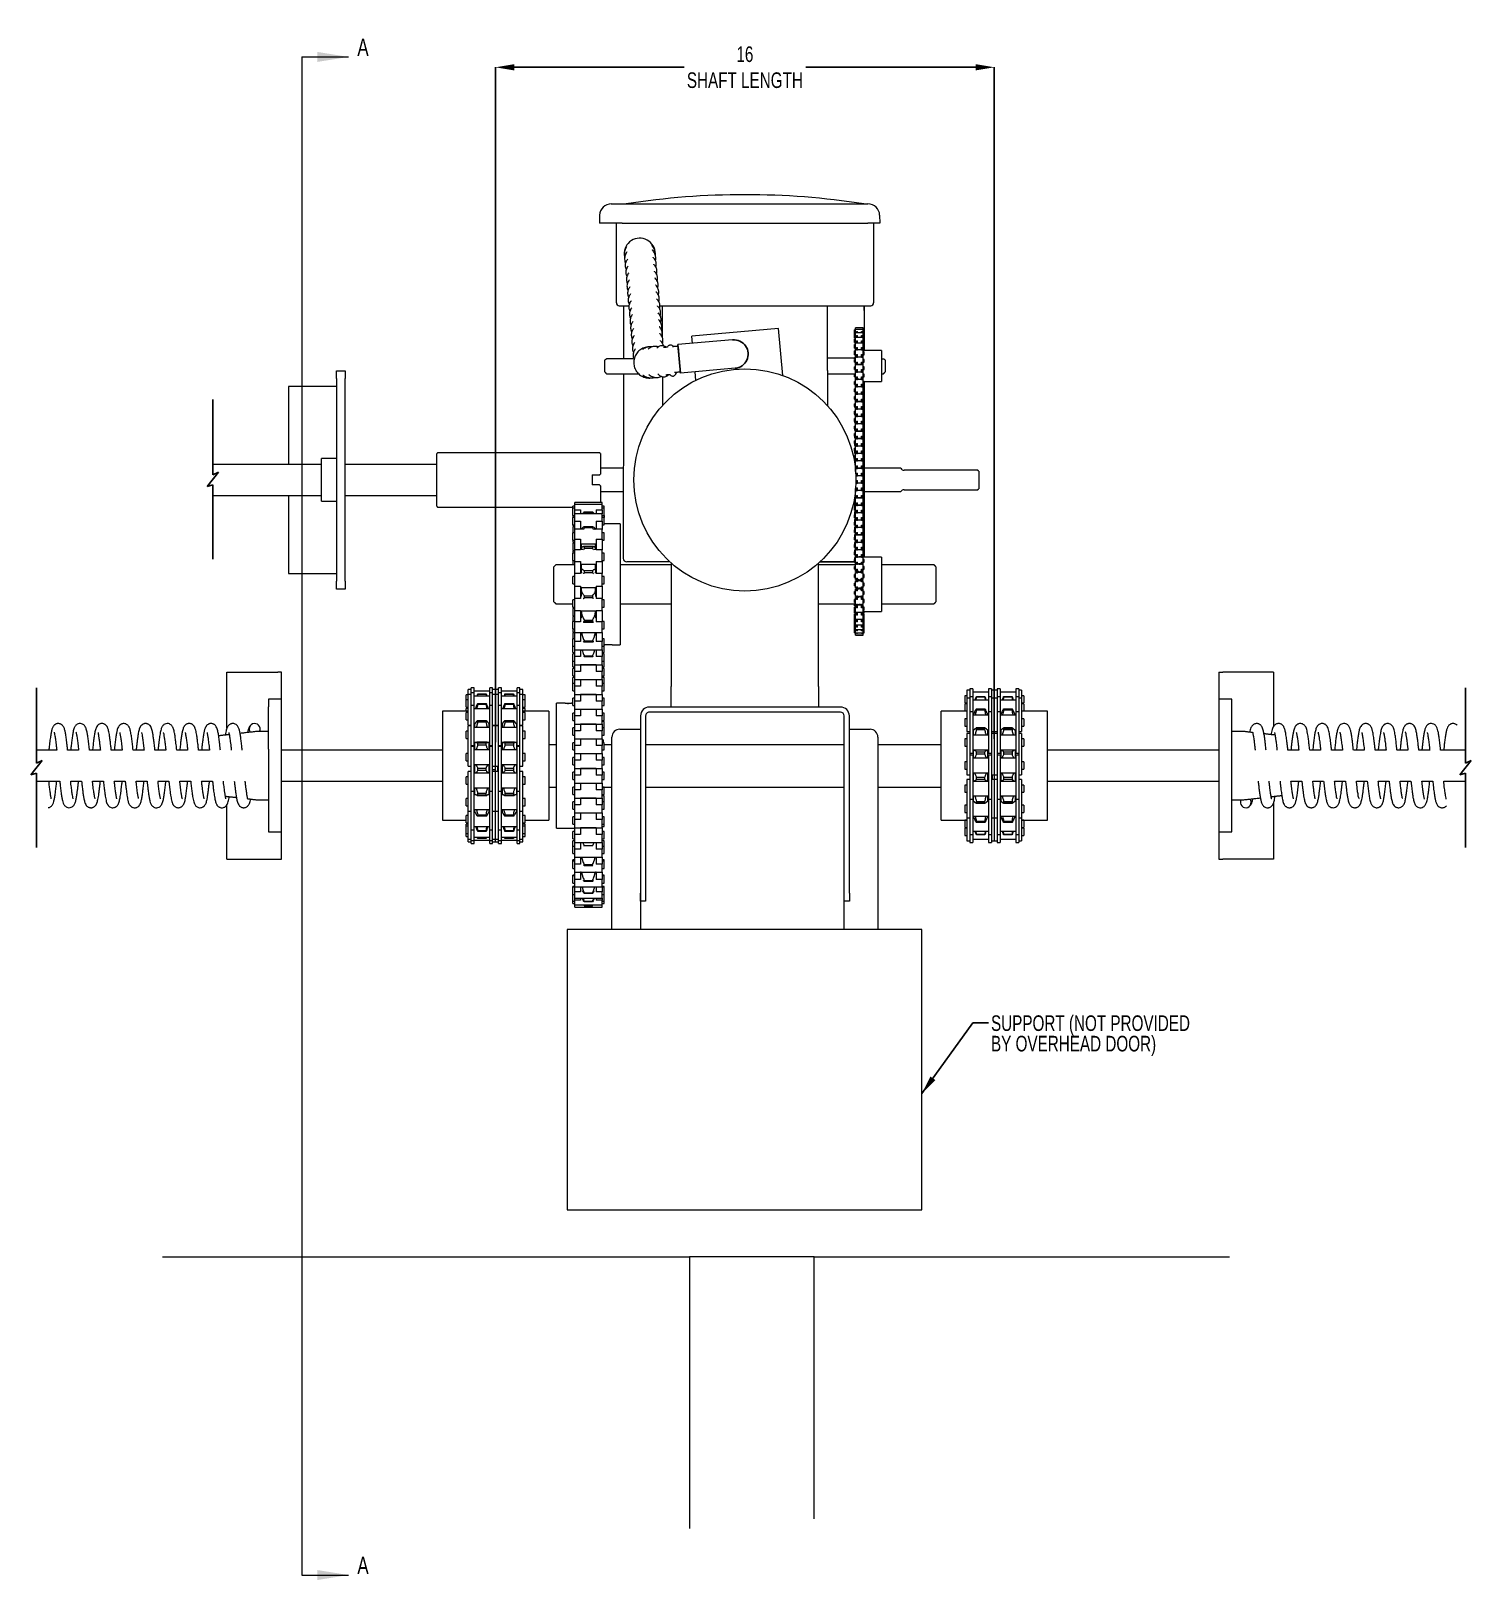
# Model space of a CAD drawing. Header units: inches. Extents: x 1 to 12.5, y 7.3 to 19.7.
import ezdxf
from ezdxf.lldxf.tags import DXFTag

# ---------------------------------------------------------------- set-up
doc = ezdxf.new("R2010")
doc.units = ezdxf.units.IN
doc.header["$MEASUREMENT"] = 0
doc.header["$PDSIZE"] = -1
doc.layers.add('DIM', color=1, linetype='Continuous')
doc.styles.add('SLDTEXTSTYLE0', font='ARIAL.TTF', dxfattribs={"width": 0.7})
doc.styles.get("Standard").update_dxf_attribs({"font": 'ARIAL.TTF'})
tags = doc.linetypes.add('HIDDEN', pattern=[0.075, 0.05, -0.025]).pattern_tags.tags
tags[6:7] = [DXFTag(74, 4), DXFTag(75, 0), DXFTag(340, '0'), DXFTag(46, 1.0), DXFTag(50, 0.0), DXFTag(44, 0.0), DXFTag(45, 0.0)]
tags[4:5] = [DXFTag(74, 4), DXFTag(75, 0), DXFTag(340, '0'), DXFTag(46, 1.0), DXFTag(50, 0.0), DXFTag(44, 0.0), DXFTag(45, 0.0)]
doc.dimstyles.new('SLDDIMSTYLE0', dxfattribs={"dimtxt": 0.125, "dimasz": 0.15, "dimexe": 0, "dimexo": 0.0625, "dimgap": 0.03125, "dimtad": 0, "dimtih": 1, "dimtoh": 1, "dimdec": 3, "dimlfac": 4, "dimrnd": 1e-09, "dimzin": 12, "dimdsep": 46, "dimtxsty": 'SLDTEXTSTYLE0', "dimsah": 1, "dimcen": 0.09, "dimadec": 0, "dimazin": 0, "dimtfac": 1, "dimtdec": 3, "dimtofl": 0, "dimtmove": 0, "dimatfit": 3, "dimfxl": 0, "dimtolj": 1, "dimtzin": 12, "dimarcsym": 0})
doc.dimstyles.new('SLDDIMSTYLE1', dxfattribs={"dimtxt": 0.15, "dimasz": 0.15, "dimexe": 0, "dimexo": 0.0625, "dimgap": 0.0375, "dimtad": 0, "dimtih": 1, "dimtoh": 1, "dimdec": 0, "dimrnd": 1e-09, "dimzin": 0, "dimdsep": 46, "dimtxsty": 'Standard', "dimsah": 1, "dimcen": 0.09, "dimadec": 0, "dimazin": 0, "dimtfac": 1, "dimtdec": 0, "dimtofl": 0, "dimtmove": 0, "dimatfit": 3, "dimfxl": 0, "dimtolj": 1, "dimtzin": 0, "dimarcsym": 0})

msp = doc.modelspace()

# ---------------------------------------------------------------- texts
at = {"color": 7, "linetype": 'Continuous', "char_height": 0.138547, "attachment_point": 1, "style": 'SLDTEXTSTYLE0'}
for insert in [(3.593208, 19.642059), (3.593208, 7.470798)]:
    msp.add_mtext('A', dxfattribs=dict(at, insert=insert))

# ---------------------------------------------------------------- blocks, each defined once
blk = doc.blocks.new('*D8')
at = {"color": 0, "linetype": 'ByBlock', "lineweight": -2}
for p, q in [((4.701, 14), (4.701, 19.412)), ((4.851, 19.412), (6.213, 19.412)), ((8.551, 19.412), (7.19, 19.412)), ((8.701, 14.027), (8.701, 19.412))]:
    blk.add_line(p, q, dxfattribs=at)
at = {"color": 0, "linetype": 'ByBlock'}
for points in [[(4.701, 19.412), (4.851, 19.387), (4.851, 19.437)], [(8.701, 19.412), (8.551, 19.387), (8.551, 19.437)]]:
    blk.add_solid(points, dxfattribs=at)
at = {"layer": 'DEFPOINTS', "color": 0, "linetype": 'ByBlock'}
for p in [(4.701, 13.937), (8.701, 13.965)]:
    blk.add_point(p, dxfattribs=at)
at = {"color": 0, "linetype": 'ByBlock', "insert": (6.701, 19.412), "char_height": 0.125, "attachment_point": 5, "style": 'SLDTEXTSTYLE0'}
blk.add_mtext('16\\PSHAFT LENGTH', dxfattribs=at)
blk = doc.blocks.new('SW_NOTE_2')
at = {"layer": 'DIM', "color": 0, "char_height": 0.125, "attachment_point": 1, "style": 'SLDTEXTSTYLE0'}
for s, insert in [('SUPPORT (NOT PROVIDED ', (0.02, 0.061)), ('BY OVERHEAD DOOR)', (0.02, -0.103))]:
    blk.add_mtext(s, dxfattribs=dict(at, insert=insert))

# ---------------------------------------------------------------- dimensions: what is measured, and where the dimension line sits
at = {"layer": 'DIM'}
dim = msp.add_linear_dim(base=(8.70137, 19.412297), p1=(4.70137, 13.937356), p2=(8.70137, 13.964915), text='<>\\PSHAFT LENGTH', dimstyle='SLDDIMSTYLE0', override={"dimdec": 4, "dimlunit": 5, "dimfrac": 2}, dxfattribs=at)
dim.commit()
dim.dimension.update_dxf_attribs({"geometry": '*D8', "text_midpoint": (6.70137, 19.412297)})

# ---------------------------------------------------------------- linework, layer by layer
at = {"color": 7, "linetype": 'HIDDEN', "lineweight": 0}
msp.add_line((3.147332, 19.495022), (3.147332, 7.32376), dxfattribs=at)
at = {"color": 7, "linetype": 'Continuous', "lineweight": 0}
for p, q in [((3.147332, 19.495022), (3.522332, 19.495022)), ((3.147332, 7.32376), (3.522332, 7.32376))]:
    msp.add_line(p, q, dxfattribs=at)
at = {"color": 7, "linetype": 'Continuous', "lineweight": 15}
for p, q in [((5.630001, 18.317434), (5.715787, 18.317434)), ((5.715787, 18.317434), (5.717408, 18.317434)), ((5.717408, 18.317434), (7.686159, 18.317434)), ((7.686159, 18.317434), (7.687781, 18.317434)), ((5.620931, 18.161186), (5.535145, 18.161186)), ((5.717408, 18.161186), (5.620931, 18.161186)), ((5.670537, 17.522989), (5.670537, 18.161186)), ((5.717408, 18.161186), (7.686159, 18.161186)), ((7.782637, 18.161186), (7.686159, 18.161186)), ((7.733038, 18.161186), (7.733038, 17.522989)), ((7.781517, 18.225322), (7.782637, 18.161186)), ((5.692987, 17.500539), (5.709186, 17.500539)), ((5.709186, 17.500539), (5.771003, 17.500539)), ((5.728869, 17.500539), (5.728869, 17.073511)), ((6.019426, 17.500539), (6.095562, 17.500539)), ((6.040562, 17.438041), (6.040562, 17.500539)), ((6.040562, 17.242223), (6.040562, 17.438041)), ((6.095562, 17.500539), (7.308062, 17.500539)), ((7.308062, 17.500539), (7.694387, 17.500539)), ((7.363062, 17.438041), (7.363062, 17.500539)), ((7.363062, 17.044788), (7.363062, 17.438041)), ((7.65887, 17.480975), (7.65887, 17.14189)), ((7.694387, 17.500539), (7.710588, 17.500539)), ((6.971663, 17.316656), (6.276303, 17.255819)), ((7.004536, 16.940919), (6.971663, 17.316656)), ((7.581187, 17.305162), (7.581187, 17.306192)), ((7.581187, 17.291401), (7.581187, 17.305162)), ((7.581187, 17.268775), (7.581187, 17.291401)), ((7.581187, 17.265541), (7.581187, 17.268775)), ((7.581187, 17.242915), (7.581187, 17.265541)), ((7.589311, 17.3226), (7.589311, 17.32363)), ((7.589311, 17.308837), (7.589311, 17.3226)), ((7.589311, 17.282536), (7.589311, 17.308837)), ((7.589311, 17.246207), (7.589311, 17.282977)), ((7.596811, 17.311773), (7.604311, 17.311773)), ((7.596811, 17.308837), (7.596811, 17.311773)), ((7.596811, 17.292807), (7.604311, 17.292807)), ((7.596811, 17.282292), (7.596811, 17.292807)), ((7.604311, 17.308837), (7.604311, 17.311773)), ((7.604311, 17.282292), (7.604311, 17.292807)), ((7.635561, 17.311773), (7.643061, 17.311773)), ((7.635561, 17.308837), (7.635561, 17.311773)), ((7.635561, 17.292807), (7.643061, 17.292807)), ((7.635561, 17.282292), (7.635561, 17.292807)), ((7.643061, 17.308837), (7.643061, 17.311773)), ((7.643061, 17.282292), (7.643061, 17.292807)), ((7.650563, 17.3226), (7.650563, 17.32363)), ((7.650563, 17.308837), (7.650563, 17.3226)), ((7.650563, 17.282536), (7.650563, 17.308837)), ((7.650563, 17.246207), (7.650563, 17.282977)), ((7.658687, 17.305162), (7.658687, 17.306192)), ((7.658687, 17.291401), (7.658687, 17.305162)), ((7.658687, 17.268775), (7.658687, 17.291401)), ((7.658687, 17.265541), (7.658687, 17.268775)), ((7.658687, 17.242915), (7.658687, 17.265541)), ((6.603085, 17.22688), (6.164354, 17.188495)), ((6.281298, 17.198727), (6.276303, 17.25582)), ((7.581187, 17.228772), (7.581187, 17.23534)), ((7.581187, 17.206146), (7.581187, 17.228772)), ((7.581187, 17.182783), (7.581187, 17.190698)), ((7.581187, 17.160156), (7.581187, 17.182783)), ((7.589311, 17.20022), (7.589311, 17.246207)), ((7.589311, 17.147125), (7.589311, 17.20022)), ((7.589311, 17.089626), (7.589311, 17.147125)), ((7.596811, 17.261158), (7.604311, 17.261158)), ((7.596811, 17.246207), (7.596811, 17.261158)), ((7.596811, 17.218282), (7.604311, 17.218282)), ((7.596811, 17.199584), (7.596811, 17.218282)), ((7.604311, 17.199584), (7.596811, 17.199584)), ((7.596811, 17.16615), (7.604311, 17.16615)), ((7.596811, 17.14456), (7.596811, 17.16615)), ((7.604311, 17.14456), (7.596811, 17.14456)), ((7.604311, 17.246207), (7.604311, 17.261158)), ((7.604311, 17.199584), (7.604311, 17.218282)), ((7.604311, 17.14456), (7.604311, 17.16615)), ((7.635561, 17.261158), (7.643061, 17.261158)), ((7.635561, 17.246207), (7.635561, 17.261158)), ((7.635561, 17.218282), (7.643061, 17.218282)), ((7.635561, 17.199584), (7.635561, 17.218282)), ((7.643061, 17.199584), (7.635561, 17.199584)), ((7.635561, 17.16615), (7.643061, 17.16615)), ((7.635561, 17.14456), (7.635561, 17.16615)), ((7.643061, 17.14456), (7.635561, 17.14456)), ((7.643061, 17.246207), (7.643061, 17.261158)), ((7.643061, 17.199584), (7.643061, 17.218282)), ((7.643061, 17.14456), (7.643061, 17.16615)), ((7.650563, 17.20022), (7.650563, 17.246207)), ((7.650563, 17.147125), (7.650563, 17.20022)), ((7.650563, 17.089626), (7.650563, 17.147125)), ((7.658687, 17.228772), (7.658687, 17.23534)), ((7.658687, 17.206146), (7.658687, 17.228772)), ((7.658687, 17.182783), (7.658687, 17.190698)), ((7.658687, 17.160156), (7.658687, 17.182783)), ((7.795562, 17.14189), (7.795562, 16.891888)), ((5.576812, 17.027132), (5.576812, 17.064265)), ((5.576812, 16.969515), (5.576812, 17.027132)), ((5.808359, 17.073511), (5.591812, 17.073511)), ((7.363062, 17.013541), (7.363062, 17.044788)), ((7.581187, 17.129687), (7.581187, 17.138586)), ((7.581187, 17.107063), (7.581187, 17.129687)), ((7.581187, 17.073511), (7.581187, 17.081401)), ((7.581187, 17.047677), (7.581187, 17.070301)), ((7.589311, 17.087739), (7.589311, 17.089626)), ((7.589311, 17.030239), (7.589311, 17.087739)), ((7.589311, 16.970853), (7.589311, 17.028353)), ((7.596811, 17.108063), (7.604311, 17.108063)), ((7.596811, 17.084754), (7.596811, 17.108063)), ((7.604311, 17.084754), (7.596811, 17.084754)), ((7.596811, 17.048674), (7.604311, 17.048674)), ((7.596811, 17.025368), (7.596811, 17.048674)), ((7.604311, 17.025368), (7.596811, 17.025368)), ((7.604311, 17.084754), (7.604311, 17.108063)), ((7.604311, 17.025368), (7.604311, 17.048674)), ((7.635561, 17.108063), (7.643061, 17.108063)), ((7.635561, 17.084754), (7.635561, 17.108063)), ((7.643061, 17.084754), (7.635561, 17.084754)), ((7.635561, 17.048674), (7.643061, 17.048674)), ((7.635561, 17.025368), (7.635561, 17.048674)), ((7.643061, 17.025368), (7.635561, 17.025368)), ((7.643061, 17.084754), (7.643061, 17.108063)), ((7.643061, 17.025368), (7.643061, 17.048674)), ((7.650563, 17.030239), (7.650563, 17.087739)), ((7.650563, 16.970853), (7.650563, 17.028353)), ((7.658687, 17.107063), (7.658687, 17.129687)), ((7.658687, 17.047677), (7.658687, 17.070301)), ((7.795562, 17.073511), (7.811812, 17.073511)), ((7.826812, 17.064265), (7.826812, 17.027132)), ((7.826812, 17.027132), (7.826812, 16.969515)), ((3.425661, 16.978482), (3.494162, 16.978482)), ((3.425661, 16.915981), (3.425661, 16.978482)), ((3.425661, 16.915981), (3.425661, 15.29098)), ((3.494162, 16.978482), (3.494162, 16.915981)), ((3.494162, 15.29098), (3.494162, 16.915981)), ((5.728869, 16.954515), (5.725746, 15.473856)), ((6.040562, 16.930922), (6.040562, 16.700595)), ((6.622748, 16.998596), (6.184324, 16.960238)), ((6.307245, 16.902153), (6.301268, 16.97047)), ((7.363062, 16.98229), (7.363062, 17.013541)), ((7.363062, 16.98229), (7.363062, 16.699616)), ((7.581187, 16.988288), (7.581187, 17.010915)), ((7.581187, 16.954515), (7.581187, 16.951528)), ((7.581187, 16.928902), (7.581187, 16.951528)), ((7.581187, 16.893742), (7.581187, 16.892139)), ((7.581187, 16.869516), (7.581187, 16.892139)), ((7.589311, 16.911464), (7.589311, 16.968964)), ((7.589311, 16.91118), (7.589311, 16.909577)), ((7.589311, 16.852078), (7.589311, 16.909577)), ((7.596811, 16.989288), (7.604311, 16.989288)), ((7.596811, 16.965981), (7.596811, 16.989288)), ((7.604311, 16.965981), (7.596811, 16.965981)), ((7.596811, 16.929902), (7.604311, 16.929902)), ((7.596811, 16.906592), (7.596811, 16.929902)), ((7.604311, 16.906592), (7.596811, 16.906592)), ((7.604311, 16.965981), (7.604311, 16.989288)), ((7.604311, 16.906592), (7.604311, 16.929902)), ((7.608, 16.970853), (7.608, 16.968964)), ((7.608, 16.91118), (7.608, 16.908108)), ((7.635561, 16.989288), (7.643061, 16.989288)), ((7.635561, 16.965981), (7.635561, 16.989288)), ((7.643061, 16.965981), (7.635561, 16.965981)), ((7.635561, 16.929902), (7.643061, 16.929902)), ((7.635561, 16.906592), (7.635561, 16.929902)), ((7.643061, 16.906592), (7.635561, 16.906592)), ((7.643061, 16.965981), (7.643061, 16.989288)), ((7.643061, 16.906592), (7.643061, 16.929902)), ((7.650563, 16.911464), (7.650563, 16.968964)), ((7.650563, 16.852078), (7.650563, 16.909577)), ((7.658687, 16.988288), (7.658687, 17.010915)), ((7.658687, 16.928902), (7.658687, 16.951528)), ((7.658687, 16.869516), (7.658687, 16.892139)), ((7.65887, 16.891888), (7.65887, 15.48573)), ((3.425661, 16.853481), (3.041162, 16.853481)), ((3.041162, 16.853481), (3.041162, 16.227857)), ((7.581187, 16.810129), (7.581187, 16.832753)), ((7.581187, 16.810129), (7.581187, 16.80958)), ((7.581187, 16.75074), (7.581187, 16.773367)), ((7.589311, 16.792691), (7.589311, 16.850191)), ((7.589311, 16.792691), (7.589311, 16.792142)), ((7.589311, 16.733305), (7.589311, 16.790805)), ((7.596811, 16.870515), (7.604311, 16.870515)), ((7.596811, 16.847206), (7.596811, 16.870515)), ((7.604311, 16.847206), (7.596811, 16.847206)), ((7.596811, 16.811126), (7.604311, 16.811126)), ((7.596811, 16.78782), (7.596811, 16.811126)), ((7.604311, 16.78782), (7.596811, 16.78782)), ((7.604311, 16.847206), (7.604311, 16.870515)), ((7.604311, 16.78782), (7.604311, 16.811126)), ((7.608, 16.852078), (7.608, 16.850191)), ((7.608, 16.792142), (7.608, 16.790805)), ((7.635561, 16.870515), (7.643061, 16.870515)), ((7.635561, 16.847206), (7.635561, 16.870515)), ((7.643061, 16.847206), (7.635561, 16.847206)), ((7.635561, 16.811126), (7.643061, 16.811126)), ((7.635561, 16.78782), (7.635561, 16.811126)), ((7.643061, 16.78782), (7.635561, 16.78782)), ((7.643061, 16.847206), (7.643061, 16.870515)), ((7.643061, 16.78782), (7.643061, 16.811126)), ((7.650563, 16.792691), (7.650563, 16.850191)), ((7.650563, 16.792691), (7.650563, 16.792142)), ((7.650563, 16.733305), (7.650563, 16.790805)), ((7.658687, 16.810129), (7.658687, 16.832753)), ((7.658687, 16.810129), (7.658687, 16.80958)), ((7.658687, 16.75074), (7.658687, 16.773367)), ((7.581187, 16.75074), (7.581187, 16.748044)), ((7.581187, 16.691354), (7.581187, 16.71398)), ((7.581187, 16.691354), (7.581187, 16.686508)), ((7.581187, 16.631968), (7.581187, 16.654591)), ((7.589311, 16.733305), (7.589311, 16.731416)), ((7.589311, 16.673916), (7.589311, 16.731416)), ((7.589311, 16.673916), (7.589311, 16.672029)), ((7.589311, 16.61453), (7.589311, 16.672029)), ((7.596811, 16.75174), (7.604311, 16.75174)), ((7.596811, 16.728433), (7.596811, 16.75174)), ((7.604311, 16.728433), (7.596811, 16.728433)), ((7.596811, 16.692354), (7.604311, 16.692354)), ((7.596811, 16.669047), (7.596811, 16.692354)), ((7.604311, 16.669047), (7.596811, 16.669047)), ((7.604311, 16.728433), (7.604311, 16.75174)), ((7.604311, 16.669047), (7.604311, 16.692354)), ((7.635561, 16.75174), (7.643061, 16.75174)), ((7.635561, 16.728433), (7.635561, 16.75174)), ((7.643061, 16.728433), (7.635561, 16.728433)), ((7.635561, 16.692354), (7.643061, 16.692354)), ((7.635561, 16.669047), (7.635561, 16.692354)), ((7.643061, 16.669047), (7.635561, 16.669047)), ((7.643061, 16.728433), (7.643061, 16.75174)), ((7.643061, 16.669047), (7.643061, 16.692354)), ((7.650563, 16.733305), (7.650563, 16.731416)), ((7.650563, 16.673916), (7.650563, 16.731416)), ((7.650563, 16.673916), (7.650563, 16.672029)), ((7.650563, 16.61453), (7.650563, 16.672029)), ((7.658687, 16.75074), (7.658687, 16.748044)), ((7.658687, 16.691354), (7.658687, 16.71398)), ((7.658687, 16.691354), (7.658687, 16.686508)), ((7.658687, 16.631968), (7.658687, 16.654591)), ((7.581187, 16.631968), (7.581187, 16.624972)), ((7.581187, 16.572581), (7.581187, 16.595205)), ((7.581187, 16.572581), (7.581187, 16.563436)), ((7.581187, 16.513192), (7.581187, 16.535819)), ((7.589311, 16.61453), (7.589311, 16.612643)), ((7.589311, 16.555143), (7.589311, 16.612643)), ((7.589311, 16.555143), (7.589311, 16.553257)), ((7.589311, 16.495757), (7.589311, 16.553257)), ((7.596811, 16.632967), (7.604311, 16.632967)), ((7.596811, 16.609658), (7.596811, 16.632967)), ((7.604311, 16.609658), (7.596811, 16.609658)), ((7.596811, 16.573578), (7.604311, 16.573578)), ((7.596811, 16.550272), (7.596811, 16.573578)), ((7.604311, 16.550272), (7.596811, 16.550272)), ((7.604311, 16.609658), (7.604311, 16.632967)), ((7.604311, 16.550272), (7.604311, 16.573578)), ((7.635561, 16.632967), (7.643061, 16.632967)), ((7.635561, 16.609658), (7.635561, 16.632967)), ((7.643061, 16.609658), (7.635561, 16.609658)), ((7.635561, 16.573578), (7.643061, 16.573578)), ((7.635561, 16.550272), (7.635561, 16.573578)), ((7.643061, 16.550272), (7.635561, 16.550272)), ((7.643061, 16.609658), (7.643061, 16.632967)), ((7.643061, 16.550272), (7.643061, 16.573578)), ((7.650563, 16.61453), (7.650563, 16.612643)), ((7.650563, 16.555143), (7.650563, 16.612643)), ((7.650563, 16.555143), (7.650563, 16.553257)), ((7.650563, 16.495757), (7.650563, 16.553257)), ((7.658687, 16.631968), (7.658687, 16.624972)), ((7.658687, 16.572581), (7.658687, 16.595205)), ((7.658687, 16.572581), (7.658687, 16.563436)), ((7.658687, 16.513192), (7.658687, 16.535819)), ((7.581187, 16.513192), (7.581187, 16.501903)), ((7.581187, 16.453806), (7.581187, 16.476432)), ((7.581187, 16.453806), (7.581187, 16.440367)), ((7.581187, 16.39442), (7.581187, 16.417044)), ((7.581187, 16.39442), (7.581187, 16.378831)), ((7.589311, 16.495757), (7.589311, 16.493868)), ((7.589311, 16.436368), (7.589311, 16.493868)), ((7.589311, 16.436368), (7.589311, 16.434481)), ((7.589311, 16.376982), (7.589311, 16.434481)), ((7.596811, 16.514192), (7.604311, 16.514192)), ((7.596811, 16.490885), (7.596811, 16.514192)), ((7.604311, 16.490885), (7.596811, 16.490885)), ((7.596811, 16.454806), (7.604311, 16.454806)), ((7.596811, 16.431499), (7.596811, 16.454806)), ((7.604311, 16.431499), (7.596811, 16.431499)), ((7.596811, 16.395419), (7.604311, 16.395419)), ((7.596811, 16.37211), (7.596811, 16.395419)), ((7.604311, 16.490885), (7.604311, 16.514192)), ((7.604311, 16.431499), (7.604311, 16.454806)), ((7.604311, 16.37211), (7.604311, 16.395419)), ((7.635561, 16.514192), (7.643061, 16.514192)), ((7.635561, 16.490885), (7.635561, 16.514192)), ((7.643061, 16.490885), (7.635561, 16.490885)), ((7.635561, 16.454806), (7.643061, 16.454806)), ((7.635561, 16.431499), (7.635561, 16.454806)), ((7.643061, 16.431499), (7.635561, 16.431499)), ((7.635561, 16.395419), (7.643061, 16.395419)), ((7.635561, 16.37211), (7.635561, 16.395419)), ((7.643061, 16.490885), (7.643061, 16.514192)), ((7.643061, 16.431499), (7.643061, 16.454806)), ((7.643061, 16.37211), (7.643061, 16.395419)), ((7.650563, 16.495757), (7.650563, 16.493868)), ((7.650563, 16.436368), (7.650563, 16.493868)), ((7.650563, 16.436368), (7.650563, 16.434481)), ((7.650563, 16.376982), (7.650563, 16.434481)), ((7.658687, 16.513192), (7.658687, 16.501903)), ((7.658687, 16.453806), (7.658687, 16.476432)), ((7.658687, 16.453806), (7.658687, 16.440367)), ((7.658687, 16.39442), (7.658687, 16.417044)), ((7.658687, 16.39442), (7.658687, 16.378831)), ((3.306661, 15.932232), (3.306661, 16.274732)), ((4.230561, 16.103481), (4.230561, 16.314732)), ((5.543062, 16.314732), (5.543062, 16.150982)), ((7.581187, 16.335033), (7.581187, 16.357657)), ((7.581187, 16.335033), (7.581187, 16.317295)), ((7.581187, 16.275644), (7.581187, 16.298271)), ((7.581187, 16.275644), (7.581187, 16.270611)), ((7.581187, 16.270611), (7.581187, 16.255759)), ((7.589311, 16.376982), (7.589311, 16.375095)), ((7.589311, 16.317595), (7.589311, 16.375095)), ((7.589311, 16.317295), (7.589311, 16.315709)), ((7.589311, 16.258209), (7.589311, 16.315709)), ((7.604311, 16.37211), (7.596811, 16.37211)), ((7.596811, 16.33603), (7.604311, 16.33603)), ((7.596811, 16.312724), (7.596811, 16.33603)), ((7.604311, 16.312724), (7.596811, 16.312724)), ((7.596811, 16.276644), (7.604311, 16.276644)), ((7.596811, 16.253337), (7.596811, 16.276644)), ((7.604311, 16.312724), (7.604311, 16.33603)), ((7.604311, 16.253337), (7.604311, 16.276644)), ((7.643061, 16.37211), (7.635561, 16.37211)), ((7.635561, 16.33603), (7.643061, 16.33603)), ((7.635561, 16.312724), (7.635561, 16.33603)), ((7.643061, 16.312724), (7.635561, 16.312724)), ((7.635561, 16.276644), (7.643061, 16.276644)), ((7.635561, 16.253337), (7.635561, 16.276644)), ((7.643061, 16.312724), (7.643061, 16.33603)), ((7.643061, 16.253337), (7.643061, 16.276644)), ((7.650563, 16.376982), (7.650563, 16.375095)), ((7.650563, 16.317595), (7.650563, 16.375095)), ((7.650563, 16.317295), (7.650563, 16.315709)), ((7.650563, 16.258209), (7.650563, 16.315709)), ((7.658687, 16.335033), (7.658687, 16.357657)), ((7.658687, 16.335033), (7.658687, 16.317295)), ((7.658687, 16.275644), (7.658687, 16.298271)), ((7.658687, 16.275644), (7.658687, 16.270611)), ((7.658687, 16.270611), (7.658687, 16.255759)), ((7.589311, 16.258209), (7.589311, 16.256322)), ((7.589311, 16.19882), (7.589311, 16.256322)), ((7.589311, 16.19882), (7.589311, 16.196933)), ((7.589311, 16.172561), (7.589311, 16.196933)), ((7.604311, 16.253337), (7.596811, 16.253337)), ((7.596811, 16.217258), (7.604311, 16.217258)), ((7.596811, 16.193951), (7.596811, 16.217258)), ((7.604311, 16.193951), (7.596811, 16.193951)), ((7.596811, 16.157871), (7.604311, 16.157871)), ((7.596811, 16.134562), (7.596811, 16.157871)), ((7.604311, 16.193951), (7.604311, 16.217258)), ((7.604311, 16.134562), (7.604311, 16.157871)), ((7.643061, 16.253337), (7.635561, 16.253337)), ((7.635561, 16.217258), (7.643061, 16.217258)), ((7.635561, 16.193951), (7.635561, 16.217258)), ((7.643061, 16.193951), (7.635561, 16.193951)), ((7.635561, 16.157871), (7.643061, 16.157871)), ((7.635561, 16.134562), (7.635561, 16.157871)), ((7.643061, 16.193951), (7.643061, 16.217258)), ((7.643061, 16.134562), (7.643061, 16.157871)), ((7.650563, 16.258209), (7.650563, 16.256322)), ((7.650563, 16.19882), (7.650563, 16.256322)), ((7.650563, 16.19882), (7.650563, 16.196933)), ((7.650563, 16.139434), (7.650563, 16.196933)), ((7.658687, 16.216258), (7.658687, 16.238884)), ((7.658687, 16.216258), (7.658687, 16.209075)), ((7.658687, 16.209075), (7.658687, 16.194223)), ((7.658687, 16.156872), (7.658687, 16.179496)), ((7.658687, 16.155311), (7.658687, 16.147539)), ((7.658687, 16.147539), (7.658687, 16.132687)), ((8.576812, 16.173981), (8.576812, 16.032981)), ((4.230561, 15.892232), (4.230561, 16.103481)), ((5.476812, 16.143482), (5.476812, 16.063482)), ((5.476812, 16.143482), (5.535563, 16.143482)), ((5.535563, 16.063482), (5.476812, 16.063482)), ((5.543062, 16.055983), (5.543062, 15.923257)), ((7.589311, 16.020661), (7.589311, 16.034403)), ((7.604311, 16.134562), (7.596811, 16.134562)), ((7.596811, 16.098485), (7.604311, 16.098485)), ((7.596811, 16.075176), (7.596811, 16.098485)), ((7.604311, 16.075176), (7.596811, 16.075176)), ((7.596811, 16.039096), (7.604311, 16.039096)), ((7.596811, 16.015789), (7.596811, 16.039096)), ((7.604311, 16.075176), (7.604311, 16.098485)), ((7.604311, 16.015789), (7.604311, 16.039096)), ((7.643061, 16.134562), (7.635561, 16.134562)), ((7.635561, 16.098485), (7.643061, 16.098485)), ((7.635561, 16.075176), (7.635561, 16.098485)), ((7.643061, 16.075176), (7.635561, 16.075176)), ((7.635561, 16.039096), (7.643061, 16.039096)), ((7.635561, 16.015789), (7.635561, 16.039096)), ((7.643061, 16.075176), (7.643061, 16.098485)), ((7.643061, 16.015789), (7.643061, 16.039096)), ((7.650563, 16.139434), (7.650563, 16.137547)), ((7.650563, 16.080047), (7.650563, 16.137547)), ((7.650563, 16.080047), (7.650563, 16.078161)), ((7.650563, 16.020661), (7.650563, 16.078161)), ((7.658687, 16.097485), (7.658687, 16.120109)), ((7.658687, 16.093775), (7.658687, 16.086003)), ((7.658687, 16.086003), (7.658687, 16.071151)), ((7.658687, 16.038096), (7.658687, 16.060723)), ((7.658687, 16.032239), (7.658687, 16.024467)), ((7.658687, 16.024467), (7.658687, 16.009615)), ((3.041162, 15.979107), (3.041162, 15.353481)), ((5.33687, 15.907055), (5.33687, 15.923257)), ((5.33687, 15.864464), (5.33687, 15.907055)), ((5.412371, 15.908435), (5.412371, 15.907055)), ((5.412371, 15.908435), (5.480121, 15.908435)), ((5.480121, 15.908435), (5.480121, 15.907055)), ((5.55587, 15.907055), (5.55587, 15.923257)), ((5.55587, 15.864464), (5.55587, 15.907055)), ((7.581187, 15.965151), (7.581187, 15.948079)), ((7.581187, 15.919324), (7.581187, 15.941948)), ((7.581187, 15.909167), (7.581187, 15.901395)), ((7.581187, 15.901395), (7.581187, 15.886543)), ((7.589311, 16.020661), (7.589311, 16.018774)), ((7.589311, 15.961272), (7.589311, 16.018774)), ((7.589311, 15.961272), (7.589311, 15.959385)), ((7.589311, 15.901886), (7.589311, 15.959385)), ((7.589311, 15.901886), (7.589311, 15.899999)), ((7.589311, 15.842499), (7.589311, 15.899999)), ((7.604311, 16.015789), (7.596811, 16.015789)), ((7.596811, 15.97971), (7.604311, 15.97971)), ((7.596811, 15.956403), (7.596811, 15.97971)), ((7.604311, 15.956403), (7.596811, 15.956403)), ((7.596811, 15.920323), (7.604311, 15.920323)), ((7.596811, 15.897014), (7.596811, 15.920323)), ((7.604311, 15.897014), (7.596811, 15.897014)), ((7.604311, 15.956403), (7.604311, 15.97971)), ((7.604311, 15.897014), (7.604311, 15.920323)), ((7.643061, 16.015789), (7.635561, 16.015789)), ((7.635561, 15.97971), (7.643061, 15.97971)), ((7.635561, 15.956403), (7.635561, 15.97971)), ((7.643061, 15.956403), (7.635561, 15.956403)), ((7.635561, 15.920323), (7.643061, 15.920323)), ((7.635561, 15.897014), (7.635561, 15.920323)), ((7.643061, 15.897014), (7.635561, 15.897014)), ((7.643061, 15.956403), (7.643061, 15.97971)), ((7.643061, 15.897014), (7.643061, 15.920323)), ((7.650563, 16.020661), (7.650563, 16.018774)), ((7.650563, 15.961272), (7.650563, 16.018774)), ((7.650563, 15.961272), (7.650563, 15.959385)), ((7.650563, 15.901886), (7.650563, 15.959385)), ((7.650563, 15.901886), (7.650563, 15.899999)), ((7.650563, 15.842499), (7.650563, 15.899999)), ((7.658687, 15.97871), (7.658687, 16.001336)), ((7.658687, 15.970703), (7.658687, 15.962931)), ((7.658687, 15.962931), (7.658687, 15.948079)), ((7.658687, 15.919324), (7.658687, 15.941948)), ((7.658687, 15.909167), (7.658687, 15.901395)), ((7.658687, 15.901395), (7.658687, 15.886543)), ((5.321371, 15.877682), (5.321371, 15.893881)), ((5.321371, 15.819181), (5.321371, 15.877682)), ((5.321371, 15.819181), (5.321371, 15.804036)), ((5.321371, 15.804036), (5.321371, 15.803383)), ((5.321371, 15.744884), (5.321371, 15.803383)), ((5.33687, 15.864464), (5.383869, 15.864464)), ((5.33687, 15.832758), (5.33687, 15.864464)), ((5.33687, 15.771762), (5.33687, 15.832758)), ((5.383869, 15.864464), (5.383869, 15.832758)), ((5.412371, 15.848293), (5.412371, 15.840608)), ((5.412371, 15.848293), (5.480121, 15.848293)), ((5.480121, 15.840608), (5.412371, 15.840608)), ((5.480121, 15.848293), (5.480121, 15.840608)), ((5.50887, 15.864464), (5.55587, 15.864464)), ((5.50887, 15.864464), (5.50887, 15.832758)), ((5.55587, 15.864464), (5.55587, 15.832758)), ((5.55587, 15.771762), (5.55587, 15.832758)), ((5.57137, 15.877682), (5.57137, 15.893881)), ((5.57137, 15.819181), (5.57137, 15.877682)), ((5.57137, 15.819181), (5.57137, 15.804036)), ((5.57137, 15.804036), (5.57137, 15.803383)), ((5.57137, 15.744884), (5.57137, 15.803383)), ((7.581187, 15.859937), (7.581187, 15.882561)), ((7.581187, 15.847631), (7.581187, 15.839859)), ((7.581187, 15.839859), (7.581187, 15.825007)), ((7.581187, 15.800551), (7.581187, 15.823175)), ((7.581187, 15.786095), (7.581187, 15.778323)), ((7.581187, 15.778323), (7.581187, 15.763788)), ((7.589311, 15.842499), (7.589311, 15.840613)), ((7.589311, 15.783113), (7.589311, 15.840613)), ((7.589311, 15.783113), (7.589311, 15.781226)), ((7.589311, 15.723724), (7.589311, 15.781226)), ((7.596811, 15.860937), (7.604311, 15.860937)), ((7.596811, 15.837628), (7.596811, 15.860937)), ((7.604311, 15.837628), (7.596811, 15.837628)), ((7.596811, 15.801548), (7.604311, 15.801548)), ((7.596811, 15.778241), (7.596811, 15.801548)), ((7.604311, 15.778241), (7.596811, 15.778241)), ((7.604311, 15.837628), (7.604311, 15.860937)), ((7.604311, 15.778241), (7.604311, 15.801548)), ((7.635561, 15.860937), (7.643061, 15.860937)), ((7.635561, 15.837628), (7.635561, 15.860937)), ((7.643061, 15.837628), (7.635561, 15.837628)), ((7.635561, 15.801548), (7.643061, 15.801548)), ((7.635561, 15.778241), (7.635561, 15.801548)), ((7.643061, 15.778241), (7.635561, 15.778241)), ((7.643061, 15.837628), (7.643061, 15.860937)), ((7.643061, 15.778241), (7.643061, 15.801548)), ((7.650563, 15.842499), (7.650563, 15.840613)), ((7.650563, 15.783113), (7.650563, 15.840613)), ((7.650563, 15.783113), (7.650563, 15.781226)), ((7.650563, 15.723724), (7.650563, 15.781226)), ((7.658687, 15.859937), (7.658687, 15.882561)), ((7.658687, 15.847631), (7.658687, 15.839859)), ((7.658687, 15.839859), (7.658687, 15.825007)), ((7.658687, 15.800551), (7.658687, 15.823175)), ((7.658687, 15.786095), (7.658687, 15.778323)), ((7.658687, 15.778323), (7.658687, 15.763788)), ((5.321371, 15.744884), (5.321371, 15.734774)), ((5.321371, 15.727786), (5.321371, 15.678411)), ((5.321371, 15.619909), (5.321371, 15.678411)), ((5.33687, 15.771762), (5.383869, 15.771762)), ((5.33687, 15.706936), (5.33687, 15.771762)), ((5.33687, 15.628624), (5.33687, 15.707786)), ((5.383869, 15.771762), (5.383869, 15.706936)), ((5.388869, 15.715509), (5.388869, 15.707786)), ((5.412371, 15.73125), (5.412371, 15.71928)), ((5.412371, 15.73125), (5.480121, 15.73125)), ((5.480121, 15.71928), (5.412371, 15.71928)), ((5.480121, 15.73125), (5.480121, 15.71928)), ((5.50362, 15.707786), (5.50362, 15.715509)), ((5.50887, 15.771762), (5.55587, 15.771762)), ((5.50887, 15.771762), (5.50887, 15.706936)), ((5.55587, 15.771762), (5.55587, 15.706936)), ((5.55587, 15.628624), (5.55587, 15.707786)), ((5.57137, 15.619909), (5.57137, 15.678411)), ((5.701371, 15.751356), (5.701371, 14.782607)), ((7.581187, 15.741162), (7.581187, 15.763788)), ((7.581187, 15.72456), (7.581187, 15.716787)), ((7.581187, 15.716787), (7.581187, 15.7044)), ((7.581187, 15.681776), (7.581187, 15.7044)), ((7.581187, 15.663024), (7.581187, 15.655252)), ((7.581187, 15.655252), (7.581187, 15.645013)), ((7.589311, 15.723724), (7.589311, 15.722243)), ((7.589311, 15.664338), (7.589311, 15.721837)), ((7.589311, 15.664338), (7.589311, 15.662451)), ((7.589311, 15.604951), (7.589311, 15.662451)), ((7.596811, 15.742162), (7.604311, 15.742162)), ((7.596811, 15.718855), (7.596811, 15.742162)), ((7.604311, 15.718855), (7.596811, 15.718855)), ((7.596811, 15.682775), (7.604311, 15.682775)), ((7.596811, 15.659466), (7.596811, 15.682775)), ((7.604311, 15.659466), (7.596811, 15.659466)), ((7.604311, 15.718855), (7.604311, 15.742162)), ((7.604311, 15.659466), (7.604311, 15.682775)), ((7.615748, 15.662862), (7.615748, 15.662843)), ((7.627812, 15.662843), (7.615748, 15.662843)), ((7.627812, 15.662862), (7.627812, 15.662843)), ((7.635561, 15.742162), (7.643061, 15.742162)), ((7.635561, 15.718855), (7.635561, 15.742162)), ((7.643061, 15.718855), (7.635561, 15.718855)), ((7.635561, 15.682775), (7.643061, 15.682775)), ((7.635561, 15.659466), (7.635561, 15.682775)), ((7.643061, 15.659466), (7.635561, 15.659466)), ((7.643061, 15.718855), (7.643061, 15.742162)), ((7.643061, 15.659466), (7.643061, 15.682775)), ((7.650563, 15.723724), (7.650563, 15.722243)), ((7.650563, 15.664338), (7.650563, 15.721837)), ((7.650563, 15.664338), (7.650563, 15.662451)), ((7.650563, 15.604951), (7.650563, 15.662451)), ((7.658687, 15.741162), (7.658687, 15.763788)), ((7.658687, 15.72456), (7.658687, 15.716787)), ((7.658687, 15.716787), (7.658687, 15.7044)), ((7.658687, 15.681776), (7.658687, 15.7044)), ((7.658687, 15.663024), (7.658687, 15.655252)), ((7.658687, 15.655252), (7.658687, 15.645013)), ((5.321371, 15.619909), (5.321371, 15.60757)), ((5.321371, 15.60757), (5.321371, 15.603799)), ((5.321371, 15.596811), (5.321371, 15.542083)), ((5.321371, 15.542083), (5.321371, 15.538311)), ((5.321371, 15.531323), (5.321371, 15.515249)), ((5.33687, 15.628624), (5.383869, 15.628624)), ((5.33687, 15.54399), (5.33687, 15.628624)), ((5.383869, 15.54399), (5.33687, 15.54399)), ((5.33687, 15.44935), (5.33687, 15.54399)), ((5.383869, 15.628624), (5.383869, 15.54399)), ((5.388869, 15.590536), (5.388869, 15.561984)), ((5.388869, 15.561984), (5.388869, 15.544624)), ((5.412371, 15.568759), (5.412371, 15.553675)), ((5.412371, 15.568759), (5.480121, 15.568759)), ((5.480121, 15.553675), (5.412371, 15.553675)), ((5.480121, 15.568759), (5.480121, 15.553675)), ((5.50362, 15.561984), (5.50362, 15.590536)), ((5.50362, 15.561984), (5.50362, 15.544624)), ((5.50887, 15.628624), (5.55587, 15.628624)), ((5.50887, 15.628624), (5.50887, 15.54399)), ((5.55587, 15.54399), (5.50887, 15.54399)), ((5.55587, 15.628624), (5.55587, 15.54399)), ((5.55587, 15.44935), (5.55587, 15.54399)), ((7.581187, 15.622389), (7.581187, 15.645013)), ((7.581187, 15.60149), (7.581187, 15.593716)), ((7.581187, 15.593716), (7.581187, 15.585627)), ((7.581187, 15.563003), (7.581187, 15.585627)), ((7.581187, 15.539954), (7.581187, 15.53218)), ((7.581187, 15.53218), (7.581187, 15.52624)), ((7.581187, 15.503614), (7.581187, 15.52624)), ((7.589311, 15.604951), (7.589311, 15.603065)), ((7.589311, 15.545565), (7.589311, 15.603065)), ((7.589311, 15.545565), (7.589311, 15.543678)), ((7.589311, 15.486176), (7.589311, 15.543678)), ((7.596811, 15.623389), (7.604311, 15.623389)), ((7.596811, 15.60008), (7.596811, 15.623389)), ((7.604311, 15.60008), (7.596811, 15.60008)), ((7.596811, 15.564), (7.604311, 15.564)), ((7.596811, 15.540693), (7.596811, 15.564)), ((7.604311, 15.540693), (7.596811, 15.540693)), ((7.604311, 15.60008), (7.604311, 15.623389)), ((7.604311, 15.540693), (7.604311, 15.564)), ((7.608, 15.60451), (7.608, 15.603065)), ((7.608, 15.545565), (7.608, 15.543678)), ((7.635561, 15.623389), (7.643061, 15.623389)), ((7.635561, 15.60008), (7.635561, 15.623389)), ((7.643061, 15.60008), (7.635561, 15.60008)), ((7.635561, 15.564), (7.643061, 15.564)), ((7.635561, 15.540693), (7.635561, 15.564)), ((7.643061, 15.540693), (7.635561, 15.540693)), ((7.643061, 15.60008), (7.643061, 15.623389)), ((7.643061, 15.540693), (7.643061, 15.564)), ((7.650563, 15.604951), (7.650563, 15.603065)), ((7.650563, 15.545565), (7.650563, 15.603065)), ((7.650563, 15.545565), (7.650563, 15.543678)), ((7.650563, 15.486176), (7.650563, 15.543678)), ((7.658687, 15.622389), (7.658687, 15.645013)), ((7.658687, 15.60149), (7.658687, 15.593716)), ((7.658687, 15.593716), (7.658687, 15.585627)), ((7.658687, 15.563003), (7.658687, 15.585627)), ((7.658687, 15.539954), (7.658687, 15.53218)), ((7.658687, 15.53218), (7.658687, 15.52624)), ((7.658687, 15.503614), (7.658687, 15.52624)), ((5.17012, 15.125732), (5.17012, 15.408233)), ((5.17012, 15.125732), (5.17012, 15.408233)), ((5.321371, 15.456749), (5.321371, 15.515249)), ((5.321371, 15.456749), (5.321371, 15.423232)), ((5.33687, 15.44935), (5.383869, 15.44935)), ((5.33687, 15.353366), (5.33687, 15.44935)), ((5.383869, 15.44935), (5.383869, 15.353366)), ((5.388869, 15.427374), (5.388869, 15.40249)), ((5.388869, 15.40249), (5.388869, 15.35958)), ((5.50362, 15.40249), (5.50362, 15.427374)), ((5.50362, 15.40249), (5.50362, 15.35958)), ((5.50887, 15.44935), (5.55587, 15.44935)), ((5.50887, 15.44935), (5.50887, 15.353366)), ((5.55587, 15.44935), (5.55587, 15.353366)), ((5.57137, 15.456749), (5.57137, 15.515249)), ((6.100206, 15.446356), (5.753244, 15.446356)), ((6.110869, 15.436756), (6.110869, 14.448232)), ((7.29187, 14.448232), (7.29187, 15.436756)), ((7.581187, 15.478418), (7.581187, 15.470644)), ((7.581187, 15.470644), (7.581187, 15.466854)), ((7.581187, 15.444228), (7.581187, 15.466854)), ((7.581187, 15.403199), (7.581187, 15.410007)), ((7.581187, 15.38738), (7.581187, 15.403199)), ((7.589311, 15.486176), (7.589311, 15.484289)), ((7.589311, 15.427442), (7.589311, 15.484289)), ((7.589311, 15.410145), (7.589311, 15.427442)), ((7.589311, 15.369942), (7.589311, 15.410145)), ((7.596811, 15.504614), (7.604311, 15.504614)), ((7.596811, 15.481307), (7.596811, 15.504614)), ((7.604311, 15.481307), (7.596811, 15.481307)), ((7.596811, 15.445227), (7.604311, 15.445227)), ((7.596811, 15.424427), (7.596811, 15.445227)), ((7.604311, 15.424427), (7.596811, 15.424427)), ((7.604311, 15.481307), (7.604311, 15.504614)), ((7.604311, 15.424427), (7.604311, 15.445227)), ((7.608, 15.486176), (7.608, 15.484289)), ((7.615748, 15.486789), (7.615748, 15.484289)), ((7.615748, 15.486789), (7.627812, 15.486789)), ((7.615748, 15.429599), (7.615748, 15.426405)), ((7.615748, 15.429599), (7.627812, 15.429599)), ((7.627812, 15.486789), (7.627812, 15.484289)), ((7.627812, 15.429599), (7.627812, 15.426405)), ((7.635561, 15.504614), (7.643061, 15.504614)), ((7.635561, 15.481307), (7.635561, 15.504614)), ((7.643061, 15.481307), (7.635561, 15.481307)), ((7.635561, 15.445227), (7.643061, 15.445227)), ((7.635561, 15.424427), (7.635561, 15.445227)), ((7.643061, 15.424427), (7.635561, 15.424427)), ((7.643061, 15.481307), (7.643061, 15.504614)), ((7.643061, 15.424427), (7.643061, 15.445227)), ((7.650563, 15.486176), (7.650563, 15.48573)), ((7.650563, 15.427442), (7.650563, 15.484289)), ((7.650563, 15.410145), (7.650563, 15.427442)), ((7.650563, 15.369942), (7.650563, 15.410145)), ((7.658687, 15.444228), (7.658687, 15.466854)), ((7.658687, 15.403199), (7.658687, 15.410007)), ((7.658687, 15.38738), (7.658687, 15.403199)), ((7.795501, 15.48573), (7.795501, 15.048232)), ((8.232619, 15.408233), (8.232619, 15.125732)), ((8.232619, 15.408233), (8.232619, 15.125732)), ((3.041162, 15.353481), (3.425661, 15.353481)), ((3.425661, 15.228482), (3.425661, 15.29098)), ((3.494162, 15.29098), (3.494162, 15.228482)), ((5.321371, 15.271705), (5.321371, 15.330204)), ((5.383869, 15.353366), (5.33687, 15.353366)), ((5.33687, 15.251855), (5.33687, 15.353366)), ((5.412371, 15.376729), (5.412371, 15.360009)), ((5.412371, 15.376729), (5.480121, 15.376729)), ((5.480121, 15.360009), (5.412371, 15.360009)), ((5.480121, 15.376729), (5.480121, 15.360009)), ((5.55587, 15.353366), (5.50887, 15.353366)), ((5.55587, 15.251855), (5.55587, 15.353366)), ((5.57137, 15.271705), (5.57137, 15.330204)), ((7.581187, 15.335789), (7.581187, 15.344521)), ((7.581187, 15.321897), (7.581187, 15.335789)), ((7.581187, 15.266162), (7.581187, 15.276905)), ((7.589311, 15.339767), (7.589311, 15.361959)), ((7.589311, 15.304459), (7.589311, 15.339767)), ((7.589311, 15.267042), (7.589311, 15.294343)), ((7.596811, 15.356435), (7.596811, 15.387272)), ((7.596811, 15.387272), (7.604311, 15.387272)), ((7.604311, 15.356435), (7.596811, 15.356435)), ((7.596811, 15.31726), (7.604311, 15.31726)), ((7.596811, 15.285416), (7.596811, 15.31726)), ((7.604311, 15.285416), (7.596811, 15.285416)), ((7.604311, 15.356435), (7.604311, 15.387272)), ((7.604311, 15.285416), (7.604311, 15.31726)), ((7.608, 15.369942), (7.608, 15.361959)), ((7.608, 15.304459), (7.608, 15.294343)), ((7.615748, 15.367971), (7.615748, 15.360349)), ((7.615748, 15.367971), (7.627812, 15.367971)), ((7.627812, 15.360349), (7.615748, 15.360349)), ((7.615748, 15.303589), (7.615748, 15.295753)), ((7.615748, 15.303589), (7.627812, 15.303589)), ((7.627812, 15.295753), (7.615748, 15.295753)), ((7.627812, 15.367971), (7.627812, 15.360349)), ((7.627812, 15.303589), (7.627812, 15.295753)), ((7.635561, 15.356435), (7.635561, 15.387272)), ((7.635561, 15.387272), (7.643061, 15.387272)), ((7.643061, 15.356435), (7.635561, 15.356435)), ((7.635561, 15.31726), (7.643061, 15.31726)), ((7.635561, 15.285416), (7.635561, 15.31726)), ((7.643061, 15.285416), (7.635561, 15.285416)), ((7.643061, 15.356435), (7.643061, 15.387272)), ((7.643061, 15.285416), (7.643061, 15.31726)), ((7.650563, 15.339767), (7.650563, 15.361959)), ((7.650563, 15.304459), (7.650563, 15.339767)), ((7.650563, 15.267042), (7.650563, 15.294343)), ((7.658687, 15.335789), (7.658687, 15.344521)), ((7.658687, 15.321897), (7.658687, 15.335789)), ((7.658687, 15.266162), (7.658687, 15.276905)), ((3.494162, 15.228482), (3.425661, 15.228482)), ((5.33687, 15.251855), (5.383869, 15.251855)), ((5.33687, 15.15411), (5.33687, 15.251855)), ((5.383869, 15.15411), (5.33687, 15.15411)), ((5.33687, 15.055871), (5.33687, 15.15411)), ((5.383869, 15.251855), (5.383869, 15.15411)), ((5.388869, 15.24233), (5.388869, 15.229731)), ((5.388869, 15.229731), (5.388869, 15.171142)), ((5.412371, 15.173956), (5.412371, 15.157234)), ((5.412371, 15.173956), (5.480121, 15.173956)), ((5.480121, 15.157234), (5.412371, 15.157234)), ((5.480121, 15.173956), (5.480121, 15.157234)), ((5.50362, 15.229731), (5.50362, 15.24233)), ((5.50362, 15.229731), (5.50362, 15.171142)), ((5.50887, 15.251855), (5.55587, 15.251855)), ((5.50887, 15.251855), (5.50887, 15.15411)), ((5.55587, 15.15411), (5.50887, 15.15411)), ((5.55587, 15.251855), (5.55587, 15.15411)), ((5.55587, 15.055871), (5.55587, 15.15411)), ((7.581187, 15.254281), (7.581187, 15.266162)), ((7.581187, 15.196561), (7.581187, 15.209329)), ((7.581187, 15.186705), (7.581187, 15.196561)), ((7.589311, 15.236843), (7.589311, 15.267042)), ((7.589311, 15.194315), (7.589311, 15.226767)), ((7.589311, 15.169267), (7.589311, 15.194315)), ((7.589311, 15.123921), (7.589311, 15.161408)), ((7.596811, 15.245627), (7.604311, 15.245627)), ((7.596811, 15.213802), (7.596811, 15.245627)), ((7.604311, 15.213802), (7.596811, 15.213802)), ((7.596811, 15.174676), (7.604311, 15.174676)), ((7.596811, 15.143895), (7.596811, 15.174676)), ((7.604311, 15.213802), (7.604311, 15.245627)), ((7.604311, 15.143895), (7.604311, 15.174676)), ((7.608, 15.236843), (7.608, 15.226767)), ((7.608, 15.169267), (7.608, 15.161408)), ((7.615748, 15.238209), (7.627812, 15.238209)), ((7.615748, 15.238209), (7.615748, 15.230374)), ((7.627812, 15.230374), (7.615748, 15.230374)), ((7.615748, 15.173616), (7.615748, 15.165991)), ((7.627812, 15.165991), (7.615748, 15.165991)), ((7.627812, 15.238209), (7.627812, 15.230374)), ((7.627812, 15.173616), (7.627812, 15.165991)), ((7.635561, 15.245627), (7.643061, 15.245627)), ((7.635561, 15.213802), (7.635561, 15.245627)), ((7.643061, 15.213802), (7.635561, 15.213802)), ((7.635561, 15.174676), (7.643061, 15.174676)), ((7.635561, 15.143895), (7.635561, 15.174676)), ((7.643061, 15.213802), (7.643061, 15.245627)), ((7.643061, 15.143895), (7.643061, 15.174676)), ((7.650563, 15.236843), (7.650563, 15.267042)), ((7.650563, 15.194315), (7.650563, 15.226767)), ((7.650563, 15.169267), (7.650563, 15.194315)), ((7.650563, 15.123921), (7.650563, 15.161408)), ((7.658687, 15.254281), (7.658687, 15.266162)), ((7.658687, 15.196561), (7.658687, 15.209329)), ((7.658687, 15.186705), (7.658687, 15.196561)), ((5.321371, 15.083268), (5.321371, 15.141767)), ((5.321371, 15.083268), (5.321371, 15.079895)), ((5.321371, 15.072909), (5.321371, 15.018181)), ((5.33687, 15.055871), (5.383869, 15.055871)), ((5.33687, 14.96613), (5.33687, 15.055871)), ((5.383869, 15.055871), (5.383869, 14.96613)), ((5.388869, 15.053892), (5.388869, 14.998136)), ((5.50362, 15.053892), (5.50362, 14.998136)), ((5.50887, 15.055871), (5.55587, 15.055871)), ((5.50887, 15.055871), (5.50887, 14.96613)), ((5.55587, 15.055871), (5.55587, 14.96613)), ((5.57137, 15.083268), (5.57137, 15.141767)), ((7.581187, 15.129219), (7.581187, 15.14397)), ((7.581187, 15.121346), (7.581187, 15.129219)), ((7.581187, 15.093069), (7.581187, 15.110733)), ((7.581187, 15.066311), (7.581187, 15.082932)), ((7.581187, 15.060306), (7.581187, 15.066311)), ((7.581187, 15.03464), (7.581187, 15.057264)), ((7.581187, 15.009853), (7.581187, 15.028173)), ((7.589311, 15.103909), (7.589311, 15.123921)), ((7.589311, 15.100368), (7.589311, 15.103909)), ((7.589311, 15.058128), (7.589311, 15.100368)), ((7.589311, 15.042868), (7.589311, 15.058128)), ((7.589311, 14.999054), (7.589311, 15.042868)), ((7.604311, 15.143895), (7.596811, 15.143895)), ((7.596811, 15.106694), (7.604311, 15.106694)), ((7.596811, 15.077948), (7.596811, 15.106694)), ((7.604311, 15.077948), (7.596811, 15.077948)), ((7.596811, 15.043867), (7.604311, 15.043867)), ((7.596811, 15.018078), (7.596811, 15.043867)), ((7.604311, 15.077948), (7.604311, 15.106694)), ((7.604311, 15.018078), (7.604311, 15.043867)), ((7.608, 15.103909), (7.608, 15.10163)), ((7.608, 15.10163), (7.608, 15.100368)), ((7.627812, 15.104366), (7.615748, 15.104366)), ((7.643061, 15.143895), (7.635561, 15.143895)), ((7.635561, 15.106694), (7.643061, 15.106694)), ((7.635561, 15.077948), (7.635561, 15.106694)), ((7.643061, 15.077948), (7.635561, 15.077948)), ((7.635561, 15.043867), (7.643061, 15.043867)), ((7.635561, 15.018078), (7.635561, 15.043867)), ((7.643061, 15.077948), (7.643061, 15.106694)), ((7.643061, 15.018078), (7.643061, 15.043867)), ((7.650563, 15.103909), (7.650563, 15.123921)), ((7.650563, 15.058128), (7.650563, 15.100368)), ((7.650563, 15.042868), (7.650563, 15.058128)), ((7.650563, 14.999054), (7.650563, 15.042868)), ((7.658687, 15.129219), (7.658687, 15.14397)), ((7.658687, 15.121346), (7.658687, 15.129219)), ((7.658687, 15.066311), (7.658687, 15.082932)), ((7.658687, 15.060306), (7.658687, 15.066311)), ((7.658687, 15.03464), (7.658687, 15.048232)), ((7.658687, 15.009853), (7.658687, 15.028173)), ((5.321371, 15.018181), (5.321371, 15.014408)), ((5.321371, 15.007422), (5.321371, 14.968761)), ((5.321371, 14.910262), (5.321371, 14.968761)), ((5.321371, 14.910262), (5.321371, 14.887206)), ((5.383869, 14.96613), (5.33687, 14.96613)), ((5.33687, 14.880886), (5.33687, 14.96613)), ((5.412371, 14.980288), (5.412371, 14.965203)), ((5.412371, 14.980288), (5.480121, 14.980288)), ((5.480121, 14.965203), (5.412371, 14.965203)), ((5.480121, 14.980288), (5.480121, 14.965203)), ((5.55587, 14.96613), (5.50887, 14.96613)), ((5.55587, 14.880886), (5.55587, 14.96613)), ((5.57137, 14.910262), (5.57137, 14.968761)), ((7.581187, 15.005549), (7.581187, 15.009853)), ((7.581187, 14.983319), (7.581187, 15.005549)), ((7.581187, 14.961667), (7.581187, 14.981461)), ((7.581187, 14.958837), (7.581187, 14.961667)), ((7.581187, 14.944297), (7.581187, 14.958837)), ((7.581187, 14.923302), (7.581187, 14.944297)), ((7.581187, 14.921671), (7.581187, 14.923302)), ((7.581187, 14.917876), (7.581187, 14.921671)), ((7.581187, 14.89525), (7.581187, 14.917876)), ((7.589311, 14.988111), (7.589311, 14.999054)), ((7.589311, 14.948594), (7.589311, 14.988111)), ((7.589311, 14.941399), (7.589311, 14.948594)), ((7.589311, 14.908377), (7.589311, 14.941399)), ((7.589311, 14.904233), (7.589311, 14.908377)), ((7.589311, 14.879697), (7.589311, 14.904233)), ((7.604311, 15.018078), (7.596811, 15.018078)), ((7.596811, 14.988215), (7.604311, 14.988215)), ((7.596811, 14.966215), (7.596811, 14.988215)), ((7.604311, 14.966215), (7.596811, 14.966215)), ((7.596811, 14.924027), (7.596811, 14.941528)), ((7.604311, 14.924027), (7.596811, 14.924027)), ((7.596811, 14.892868), (7.596811, 14.904233)), ((7.604311, 14.966215), (7.604311, 14.988215)), ((7.604311, 14.924027), (7.604311, 14.941528)), ((7.604311, 14.892868), (7.604311, 14.904233)), ((7.643061, 15.018078), (7.635561, 15.018078)), ((7.635561, 14.988215), (7.643061, 14.988215)), ((7.635561, 14.966215), (7.635561, 14.988215)), ((7.643061, 14.966215), (7.635561, 14.966215)), ((7.635561, 14.924027), (7.635561, 14.941528)), ((7.643061, 14.924027), (7.635561, 14.924027)), ((7.635561, 14.892868), (7.635561, 14.904477)), ((7.643061, 14.966215), (7.643061, 14.988215)), ((7.643061, 14.924027), (7.643061, 14.941528)), ((7.643061, 14.892868), (7.643061, 14.904233)), ((7.650563, 14.988111), (7.650563, 14.999054)), ((7.650563, 14.948594), (7.650563, 14.988111)), ((7.650563, 14.941399), (7.650563, 14.948594)), ((7.650563, 14.908377), (7.650563, 14.941399)), ((7.650563, 14.904233), (7.650563, 14.908377)), ((7.650563, 14.879697), (7.650563, 14.904233)), ((7.658687, 15.005549), (7.658687, 15.009853)), ((7.658687, 14.983319), (7.658687, 15.005549)), ((7.658687, 14.961667), (7.658687, 14.981461)), ((7.658687, 14.958837), (7.658687, 14.961667)), ((7.658687, 14.944297), (7.658687, 14.958837)), ((7.658687, 14.923302), (7.658687, 14.944297)), ((7.658687, 14.921671), (7.658687, 14.923302)), ((7.658687, 14.917876), (7.658687, 14.921671)), ((7.658687, 14.89525), (7.658687, 14.917876)), ((5.321371, 14.887206), (5.321371, 14.883432)), ((5.321371, 14.876446), (5.321371, 14.828476)), ((5.321371, 14.769977), (5.321371, 14.828476)), ((5.33687, 14.808213), (5.33687, 14.88098)), ((5.383869, 14.808213), (5.33687, 14.808213)), ((5.33687, 14.740602), (5.33687, 14.808213)), ((5.383869, 14.88098), (5.383869, 14.808213)), ((5.388869, 14.880886), (5.388869, 14.857852)), ((5.412371, 14.814685), (5.480121, 14.814685)), ((5.412371, 14.814685), (5.412371, 14.802715)), ((5.480121, 14.802715), (5.412371, 14.802715)), ((5.480121, 14.814685), (5.480121, 14.802715)), ((5.50362, 14.880886), (5.50362, 14.857852)), ((5.50887, 14.88098), (5.50887, 14.808213)), ((5.55587, 14.808213), (5.50887, 14.808213)), ((5.55587, 14.88098), (5.55587, 14.808213)), ((5.55587, 14.740602), (5.55587, 14.808213)), ((5.57137, 14.769977), (5.57137, 14.828476)), ((7.581187, 14.880422), (7.581187, 14.89525)), ((7.581187, 14.877664), (7.581187, 14.880422)), ((7.589311, 14.877812), (7.589311, 14.879697)), ((7.589311, 14.862986), (7.589311, 14.877664)), ((7.589311, 14.860229), (7.589311, 14.862986)), ((7.604311, 14.892868), (7.596811, 14.892868)), ((7.596811, 14.873746), (7.596811, 14.877812)), ((7.604311, 14.873746), (7.596811, 14.873746)), ((7.604311, 14.873746), (7.604311, 14.877812)), ((7.643061, 14.892868), (7.635561, 14.892868)), ((7.635561, 14.873746), (7.635561, 14.877812)), ((7.643061, 14.873746), (7.635561, 14.873746)), ((7.643061, 14.873746), (7.643061, 14.877812)), ((7.650563, 14.877812), (7.650563, 14.879697)), ((7.650563, 14.862986), (7.650563, 14.877664)), ((7.650563, 14.860229), (7.650563, 14.862986)), ((7.658687, 14.880422), (7.658687, 14.89525)), ((7.658687, 14.877664), (7.658687, 14.880422)), ((5.321371, 14.720662), (5.321371, 14.769977)), ((5.321371, 14.651214), (5.321371, 14.709713)), ((5.33687, 14.687075), (5.33687, 14.740602)), ((5.383869, 14.687075), (5.33687, 14.687075)), ((5.33687, 14.621838), (5.33687, 14.687075)), ((5.383869, 14.740602), (5.383869, 14.687075)), ((5.388869, 14.740602), (5.388869, 14.739088)), ((5.412371, 14.693355), (5.412371, 14.685669)), ((5.412371, 14.693355), (5.480121, 14.693355)), ((5.480121, 14.685669), (5.412371, 14.685669)), ((5.480121, 14.693355), (5.480121, 14.685669)), ((5.50362, 14.739088), (5.50362, 14.740602)), ((5.50887, 14.740602), (5.50887, 14.687075)), ((5.55587, 14.687075), (5.50887, 14.687075)), ((5.55587, 14.740602), (5.55587, 14.687075)), ((5.55587, 14.621838), (5.55587, 14.687075)), ((5.57137, 14.720662), (5.57137, 14.769977)), ((5.57137, 14.651214), (5.57137, 14.709713)), ((2.546871, 14.11339), (2.546871, 14.562982)), ((2.546871, 14.562982), (2.906871, 14.562982)), ((2.906871, 14.562982), (2.954369, 14.562982)), ((2.984369, 14.562982), (2.954369, 14.562982)), ((2.984369, 13.062982), (2.984369, 14.562982)), ((5.321371, 14.605834), (5.321371, 14.651214)), ((5.321371, 14.53245), (5.321371, 14.59095)), ((5.33687, 14.568312), (5.33687, 14.621838)), ((5.383869, 14.568312), (5.33687, 14.568312)), ((5.33687, 14.503075), (5.33687, 14.568312)), ((5.383869, 14.621838), (5.383869, 14.568312)), ((5.388869, 14.621838), (5.388869, 14.620325)), ((5.50362, 14.620325), (5.50362, 14.621838)), ((5.50887, 14.621838), (5.50887, 14.568312)), ((5.55587, 14.568312), (5.50887, 14.568312)), ((5.55587, 14.621838), (5.55587, 14.568312)), ((5.55587, 14.503075), (5.55587, 14.568312)), ((5.57137, 14.605834), (5.57137, 14.651214)), ((5.57137, 14.53245), (5.57137, 14.59095)), ((10.503119, 14.562982), (10.533121, 14.562982)), ((10.503119, 14.562982), (10.503119, 14.187982)), ((10.580619, 14.562982), (10.533121, 14.562982)), ((10.94062, 14.562982), (10.580619, 14.562982)), ((10.94062, 14.562982), (10.94062, 14.127573)), ((4.482494, 14.383077), (4.482494, 14.424709)), ((4.505996, 14.410937), (4.505996, 14.43721)), ((4.505996, 14.395578), (4.505996, 14.410937)), ((4.529495, 14.410937), (4.529495, 14.43721)), ((4.529495, 14.395578), (4.529495, 14.410937)), ((4.654496, 14.410937), (4.654496, 14.43721)), ((4.654496, 14.395578), (4.654496, 14.410937)), ((4.677995, 14.410937), (4.677995, 14.43721)), ((4.677995, 14.395578), (4.677995, 14.410937)), ((4.701494, 14.383077), (4.701494, 14.424709)), ((4.701494, 14.383077), (4.701494, 14.424709)), ((4.724996, 14.410937), (4.724996, 14.43721)), ((4.724996, 14.395578), (4.724996, 14.410937)), ((4.748495, 14.410937), (4.748495, 14.43721)), ((4.748495, 14.395578), (4.748495, 14.410937)), ((4.873496, 14.410937), (4.873496, 14.43721)), ((4.873496, 14.395578), (4.873496, 14.410937)), ((4.896995, 14.410937), (4.896995, 14.43721)), ((4.896995, 14.395578), (4.896995, 14.410937)), ((4.920494, 14.383077), (4.920494, 14.424709)), ((5.321371, 14.472186), (5.321371, 14.520731)), ((5.321371, 14.413684), (5.321371, 14.472186)), ((5.33687, 14.449548), (5.33687, 14.503075)), ((5.383869, 14.449548), (5.33687, 14.449548)), ((5.33687, 14.384312), (5.33687, 14.449548)), ((5.383869, 14.503075), (5.383869, 14.449548)), ((5.388869, 14.503075), (5.388869, 14.501561)), ((5.50362, 14.501561), (5.50362, 14.503075)), ((5.50887, 14.503075), (5.50887, 14.449548)), ((5.55587, 14.449548), (5.50887, 14.449548)), ((5.55587, 14.503075), (5.55587, 14.449548)), ((5.55587, 14.384312), (5.55587, 14.449548)), ((5.57137, 14.472186), (5.57137, 14.520731)), ((5.57137, 14.413684), (5.57137, 14.472186)), ((6.110869, 14.282733), (6.110869, 14.448232)), ((6.110869, 14.282733), (6.110869, 14.448232)), ((7.29187, 14.448232), (7.29187, 14.282733)), ((7.29187, 14.448232), (7.29187, 14.282733)), ((8.482245, 14.417165), (8.482245, 14.353036)), ((8.505744, 14.429665), (8.505744, 14.395263)), ((8.529246, 14.429665), (8.529246, 14.395263)), ((8.654244, 14.429665), (8.654244, 14.395263)), ((8.677746, 14.429665), (8.677746, 14.395263)), ((8.701245, 14.417165), (8.701245, 14.353036)), ((8.701245, 14.417165), (8.701245, 14.353036)), ((8.724744, 14.429665), (8.724744, 14.395263)), ((8.748246, 14.429665), (8.748246, 14.395263)), ((8.873244, 14.429665), (8.873244, 14.395263)), ((8.896746, 14.429665), (8.896746, 14.395263)), ((8.920245, 14.417165), (8.920245, 14.353036)), ((2.88187, 14.344858), (2.88187, 14.283746)), ((2.88187, 13.945204), (2.88187, 14.283746)), ((4.464495, 14.339826), (4.464495, 14.381458)), ((4.464495, 14.304082), (4.464495, 14.339826)), ((4.464495, 14.281327), (4.464495, 14.304082)), ((4.482494, 14.354716), (4.482494, 14.383077)), ((4.482494, 14.279525), (4.482494, 14.354716)), ((4.505996, 14.328178), (4.505996, 14.395578)), ((4.505996, 14.293928), (4.505996, 14.326725)), ((4.505996, 14.21442), (4.505996, 14.293928)), ((4.529495, 14.293928), (4.529495, 14.395578)), ((4.529495, 14.21442), (4.529495, 14.293928)), ((4.558431, 14.38419), (4.558431, 14.388155)), ((4.558431, 14.388155), (4.626308, 14.388155)), ((4.626308, 14.38419), (4.558431, 14.38419)), ((4.558431, 14.302121), (4.558431, 14.311803)), ((4.558431, 14.311803), (4.626308, 14.311803)), ((4.626308, 14.302121), (4.558431, 14.302121)), ((4.626308, 14.38419), (4.626308, 14.388155)), ((4.626308, 14.302121), (4.626308, 14.311803)), ((4.654496, 14.293928), (4.654496, 14.395578)), ((4.654496, 14.21442), (4.654496, 14.293928)), ((4.677995, 14.328178), (4.677995, 14.395578)), ((4.677995, 14.293928), (4.677995, 14.326725)), ((4.677995, 14.21442), (4.677995, 14.293928)), ((4.701494, 14.354716), (4.701494, 14.383077)), ((4.701494, 14.354716), (4.701494, 14.383077)), ((4.701494, 14.279525), (4.701494, 14.354716)), ((4.701494, 14.279525), (4.701494, 14.354716)), ((4.724996, 14.326725), (4.724996, 14.395578)), ((4.724996, 14.293928), (4.724996, 14.326725)), ((4.724996, 14.21442), (4.724996, 14.293928)), ((4.748495, 14.293928), (4.748495, 14.395578)), ((4.748495, 14.21442), (4.748495, 14.293928)), ((4.777183, 14.388155), (4.777183, 14.38419)), ((4.777183, 14.388155), (4.845057, 14.388155)), ((4.845057, 14.38419), (4.777183, 14.38419)), ((4.777183, 14.311803), (4.777183, 14.302121)), ((4.777183, 14.311803), (4.845057, 14.311803)), ((4.845057, 14.302121), (4.777183, 14.302121)), ((4.845057, 14.388155), (4.845057, 14.38419)), ((4.845057, 14.311803), (4.845057, 14.302121)), ((4.873496, 14.293928), (4.873496, 14.395578)), ((4.873496, 14.21442), (4.873496, 14.293928)), ((4.896995, 14.326725), (4.896995, 14.395578)), ((4.896995, 14.293928), (4.896995, 14.326725)), ((4.896995, 14.21442), (4.896995, 14.293928)), ((4.920494, 14.354716), (4.920494, 14.383077)), ((4.920494, 14.279525), (4.920494, 14.354716)), ((4.938495, 14.339826), (4.938495, 14.381458)), ((4.938495, 14.281327), (4.938495, 14.339826)), ((5.191121, 13.812982), (5.191121, 14.312981)), ((5.321371, 14.294921), (5.321371, 14.35342)), ((5.33687, 14.330782), (5.33687, 14.384312)), ((5.383869, 14.330782), (5.33687, 14.330782)), ((5.33687, 14.265546), (5.33687, 14.330782)), ((5.383869, 14.384312), (5.383869, 14.330782)), ((5.388869, 14.382756), (5.388869, 14.384312)), ((5.50362, 14.382756), (5.50362, 14.384312)), ((5.50887, 14.384312), (5.50887, 14.330782)), ((5.55587, 14.330782), (5.50887, 14.330782)), ((5.55587, 14.384312), (5.55587, 14.330782)), ((5.55587, 14.265546), (5.55587, 14.330782)), ((5.57137, 14.294921), (5.57137, 14.35342)), ((5.57137, 14.294879), (5.57137, 14.294921)), ((7.467769, 14.282733), (5.93497, 14.282733)), ((8.464244, 14.373914), (8.464244, 14.334659)), ((8.464244, 14.334659), (8.464244, 14.315414)), ((8.464244, 14.309785), (8.464244, 14.270532)), ((8.482245, 14.353036), (8.482245, 14.317148)), ((8.482245, 14.317148), (8.482245, 14.227995)), ((8.505744, 14.395263), (8.505744, 14.365536)), ((8.505744, 14.365536), (8.505744, 14.286138)), ((8.505744, 14.286138), (8.505744, 14.245013)), ((8.529246, 14.395263), (8.529246, 14.365536)), ((8.529246, 14.365536), (8.529246, 14.245013)), ((8.557682, 14.36234), (8.557682, 14.368448)), ((8.557682, 14.368448), (8.625557, 14.368448)), ((8.625557, 14.36234), (8.557682, 14.36234)), ((8.625557, 14.36234), (8.625557, 14.368448)), ((8.654244, 14.395263), (8.654244, 14.365536)), ((8.654244, 14.365536), (8.654244, 14.245013)), ((8.677746, 14.395263), (8.677746, 14.365536)), ((8.677746, 14.365536), (8.677746, 14.286138)), ((8.677746, 14.286138), (8.677746, 14.245013)), ((8.701245, 14.353036), (8.701245, 14.317148)), ((8.701245, 14.353036), (8.701245, 14.317148)), ((8.701245, 14.317148), (8.701245, 14.227995)), ((8.701245, 14.317148), (8.701245, 14.227995)), ((8.724744, 14.395263), (8.724744, 14.365536)), ((8.724744, 14.365536), (8.724744, 14.286138)), ((8.724744, 14.286138), (8.724744, 14.245013)), ((8.748246, 14.395263), (8.748246, 14.365536)), ((8.748246, 14.365536), (8.748246, 14.245013)), ((8.776431, 14.368448), (8.776431, 14.36234)), ((8.776431, 14.368448), (8.844308, 14.368448)), ((8.844308, 14.36234), (8.776431, 14.36234)), ((8.844308, 14.368448), (8.844308, 14.36234)), ((8.873244, 14.395263), (8.873244, 14.365536)), ((8.873244, 14.365536), (8.873244, 14.245013)), ((8.896746, 14.395263), (8.896746, 14.365536)), ((8.896746, 14.365536), (8.896746, 14.286138)), ((8.896746, 14.286138), (8.896746, 14.245013)), ((8.920245, 14.353036), (8.920245, 14.317148)), ((8.920245, 14.317148), (8.920245, 14.227995)), ((8.938244, 14.373914), (8.938244, 14.315414)), ((8.938244, 14.309785), (8.938244, 14.251285)), ((10.605621, 14.283746), (10.605621, 14.344858)), ((10.605621, 13.281107), (10.605621, 14.283746)), ((4.274746, 14.25048), (4.274746, 13.375482)), ((4.464495, 14.25048), (4.464495, 14.272429)), ((4.464495, 14.185622), (4.464495, 14.238179)), ((4.464495, 14.179678), (4.464495, 14.185622)), ((4.482494, 14.136429), (4.482494, 14.279525)), ((4.505996, 14.139717), (4.505996, 14.21442)), ((4.529495, 14.139717), (4.529495, 14.21442)), ((4.558431, 14.161055), (4.558431, 14.175287)), ((4.558431, 14.175287), (4.626308, 14.175287)), ((4.626308, 14.161055), (4.558431, 14.161055)), ((4.626308, 14.161055), (4.626308, 14.175287)), ((4.654496, 14.139717), (4.654496, 14.21442)), ((4.677995, 14.139717), (4.677995, 14.21442)), ((4.701494, 14.136429), (4.701494, 14.279525)), ((4.701494, 14.136429), (4.701494, 14.279525)), ((4.724996, 14.139717), (4.724996, 14.21442)), ((4.748495, 14.139717), (4.748495, 14.21442)), ((4.777183, 14.175287), (4.777183, 14.161055)), ((4.777183, 14.175287), (4.845057, 14.175287)), ((4.845057, 14.161055), (4.777183, 14.161055)), ((4.845057, 14.175287), (4.845057, 14.161055)), ((4.873496, 14.139717), (4.873496, 14.21442)), ((4.896995, 14.139717), (4.896995, 14.21442)), ((4.920494, 14.136429), (4.920494, 14.279525)), ((4.938495, 14.25048), (4.938495, 14.272429)), ((4.938495, 14.179678), (4.938495, 14.238179)), ((5.128744, 14.25048), (5.128744, 13.375482)), ((5.321371, 14.176158), (5.321371, 14.234657)), ((5.33687, 14.212019), (5.33687, 14.265546)), ((5.383869, 14.212019), (5.33687, 14.212019)), ((5.33687, 14.146782), (5.33687, 14.212019)), ((5.383869, 14.265546), (5.383869, 14.212019)), ((5.50887, 14.265546), (5.50887, 14.212019)), ((5.55587, 14.212019), (5.50887, 14.212019)), ((5.55587, 14.265546), (5.55587, 14.212019)), ((5.55587, 14.146782), (5.55587, 14.212019)), ((5.57137, 14.176158), (5.57137, 14.234657)), ((5.57137, 14.115894), (5.57137, 14.168139)), ((5.863869, 14.211632), (5.863869, 12.500481)), ((5.904971, 14.211632), (5.904971, 12.790232)), ((7.467769, 14.241631), (5.93497, 14.241631)), ((7.497771, 12.500481), (7.497771, 14.211632)), ((7.53887, 12.790232), (7.53887, 14.211632)), ((8.273995, 13.888952), (8.273995, 14.25048)), ((8.464244, 14.270532), (8.464244, 14.251285)), ((8.464244, 14.189264), (8.464244, 14.134681)), ((8.482245, 14.227995), (8.482245, 14.087513)), ((8.505744, 14.245013), (8.505744, 14.154871)), ((8.529246, 14.245013), (8.529246, 14.154871)), ((8.534244, 14.218639), (8.534244, 14.221753)), ((8.557682, 14.257572), (8.557682, 14.269052)), ((8.557682, 14.269052), (8.625557, 14.269052)), ((8.625557, 14.257572), (8.557682, 14.257572)), ((8.625557, 14.257572), (8.625557, 14.269052)), ((8.648995, 14.218639), (8.648995, 14.221753)), ((8.654244, 14.245013), (8.654244, 14.154871)), ((8.677746, 14.245013), (8.677746, 14.154871)), ((8.701245, 14.227995), (8.701245, 14.087513)), ((8.701245, 14.227995), (8.701245, 14.087513)), ((8.724744, 14.245013), (8.724744, 14.154871)), ((8.748246, 14.245013), (8.748246, 14.154871)), ((8.752996, 14.221753), (8.752996, 14.218639)), ((8.776431, 14.269052), (8.776431, 14.257572)), ((8.776431, 14.269052), (8.844308, 14.269052)), ((8.844308, 14.257572), (8.776431, 14.257572)), ((8.844308, 14.269052), (8.844308, 14.257572)), ((8.867744, 14.221753), (8.867744, 14.218639)), ((8.873244, 14.245013), (8.873244, 14.154871)), ((8.896746, 14.245013), (8.896746, 14.154871)), ((8.920245, 14.227995), (8.920245, 14.087513)), ((8.938244, 14.189264), (8.938244, 14.130762)), ((9.127996, 13.73701), (9.127996, 14.25048)), ((10.503119, 14.187982), (10.503119, 13.437982)), ((4.464495, 14.036216), (4.464495, 14.088773)), ((4.464495, 14.030274), (4.464495, 14.036216)), ((4.482494, 14.056366), (4.482494, 14.132022)), ((4.482494, 13.923849), (4.482494, 14.056366)), ((4.505996, 14.01825), (4.505996, 14.139717)), ((4.529495, 13.974523), (4.529495, 14.139717)), ((4.534995, 14.149889), (4.534995, 14.150305)), ((4.534995, 14.118149), (4.534995, 14.149889)), ((4.649746, 14.149889), (4.649746, 14.150305)), ((4.649746, 14.118149), (4.649746, 14.149889)), ((4.654496, 13.974523), (4.654496, 14.139717)), ((4.677995, 14.01825), (4.677995, 14.139717)), ((4.701494, 14.132022), (4.701494, 14.136429)), ((4.701494, 14.132022), (4.701494, 14.136429)), ((4.701494, 14.056366), (4.701494, 14.132022)), ((4.701494, 14.056366), (4.701494, 14.132022)), ((4.701494, 13.923849), (4.701494, 14.056366)), ((4.701494, 13.923849), (4.701494, 14.056366)), ((4.724996, 14.01825), (4.724996, 14.139717)), ((4.748495, 13.974523), (4.748495, 14.139717)), ((4.753744, 14.150305), (4.753744, 14.149889)), ((4.753744, 14.149889), (4.753744, 14.118149)), ((4.868495, 14.150305), (4.868495, 14.149889)), ((4.868495, 14.149889), (4.868495, 14.118149)), ((4.873496, 13.974523), (4.873496, 14.139717)), ((4.896995, 14.01825), (4.896995, 14.139717)), ((4.920494, 14.056366), (4.920494, 14.132022)), ((4.920494, 13.923849), (4.920494, 14.056366)), ((4.938495, 14.030274), (4.938495, 14.088773)), ((5.321371, 14.057394), (5.321371, 14.115894)), ((5.33687, 14.093256), (5.33687, 14.146782)), ((5.383869, 14.093256), (5.33687, 14.093256)), ((5.33687, 14.028019), (5.33687, 14.093256)), ((5.383869, 14.146782), (5.383869, 14.093256)), ((5.388869, 14.146782), (5.388869, 14.145269)), ((5.50362, 14.145269), (5.50362, 14.146782)), ((5.50887, 14.146782), (5.50887, 14.093256)), ((5.55587, 14.093256), (5.50887, 14.093256)), ((5.55587, 14.146782), (5.55587, 14.093256)), ((5.55587, 14.028019), (5.55587, 14.093256)), ((5.57137, 14.057394), (5.57137, 14.115894)), ((5.635269, 12.500481), (5.635269, 14.041583)), ((5.697769, 14.104081), (5.792771, 14.104081)), ((5.792771, 14.104081), (5.863869, 14.104081)), ((7.53887, 14.104081), (7.609971, 14.104081)), ((7.609971, 14.104081), (7.70497, 14.104081)), ((7.76747, 14.041583), (7.76747, 12.500481)), ((8.464244, 14.134681), (8.464244, 14.130762)), ((8.482245, 14.070134), (8.482245, 13.985458)), ((8.505744, 14.154871), (8.505744, 14.073682)), ((8.505744, 14.073682), (8.505744, 13.947407)), ((8.529246, 14.154871), (8.529246, 14.073682)), ((8.529246, 14.073682), (8.529246, 13.912632)), ((8.534244, 14.056258), (8.534244, 14.102119)), ((8.557682, 14.099181), (8.557682, 14.114647)), ((8.557682, 14.114647), (8.625557, 14.114647)), ((8.625557, 14.099181), (8.557682, 14.099181)), ((8.625557, 14.099181), (8.625557, 14.114647)), ((8.648995, 14.056258), (8.648995, 14.102119)), ((8.654244, 14.154871), (8.654244, 14.073682)), ((8.654244, 14.073682), (8.654244, 13.912632)), ((8.677746, 14.154871), (8.677746, 14.073682)), ((8.677746, 14.073682), (8.677746, 13.947407)), ((8.701245, 14.070134), (8.701245, 13.985458)), ((8.701245, 14.070134), (8.701245, 13.985458)), ((8.724744, 14.154871), (8.724744, 14.073682)), ((8.724744, 14.073682), (8.724744, 13.947407)), ((8.748246, 14.154871), (8.748246, 14.073682)), ((8.748246, 14.073682), (8.748246, 13.912632)), ((8.752996, 14.102119), (8.752996, 14.056258)), ((8.776431, 14.114647), (8.776431, 14.099181)), ((8.776431, 14.114647), (8.844308, 14.114647)), ((8.844308, 14.099181), (8.776431, 14.099181)), ((8.844308, 14.114647), (8.844308, 14.099181)), ((8.867744, 14.102119), (8.867744, 14.056258)), ((8.873244, 14.154871), (8.873244, 14.073682)), ((8.873244, 14.073682), (8.873244, 13.912632)), ((8.896746, 14.154871), (8.896746, 14.073682)), ((8.896746, 14.073682), (8.896746, 13.947407)), ((8.920245, 14.070134), (8.920245, 13.985458)), ((2.88187, 13.945204), (2.88187, 13.342218)), ((4.464495, 13.851132), (4.464495, 13.909631)), ((4.482494, 13.807881), (4.482494, 13.923849)), ((4.505996, 13.956378), (4.505996, 14.01825)), ((4.505996, 13.830063), (4.505996, 13.956378)), ((4.529495, 13.830063), (4.529495, 13.96538)), ((4.534995, 13.937357), (4.534995, 14.000899)), ((4.558431, 13.978007), (4.558431, 13.99507)), ((4.558431, 13.99507), (4.626308, 13.99507)), ((4.626308, 13.978007), (4.558431, 13.978007)), ((4.626308, 13.978007), (4.626308, 13.99507)), ((4.649746, 13.937357), (4.649746, 14.000899)), ((4.654496, 13.96538), (4.654496, 13.974523)), ((4.654496, 13.830063), (4.654496, 13.96538)), ((4.677995, 13.956378), (4.677995, 14.01825)), ((4.677995, 13.830063), (4.677995, 13.956378)), ((4.701494, 13.807881), (4.701494, 13.923849)), ((4.701494, 13.807881), (4.701494, 13.923849)), ((4.724996, 13.956378), (4.724996, 14.01825)), ((4.724996, 13.830063), (4.724996, 13.956378)), ((4.753744, 13.980359), (4.748495, 13.980359)), ((4.748495, 13.830063), (4.748495, 13.96538)), ((4.753744, 14.000899), (4.753744, 13.939006)), ((4.777183, 13.99507), (4.777183, 13.978007)), ((4.777183, 13.99507), (4.845057, 13.99507)), ((4.845057, 13.978007), (4.777183, 13.978007)), ((4.845057, 13.99507), (4.845057, 13.978007)), ((4.868495, 14.000899), (4.868495, 13.939006)), ((4.873496, 13.830063), (4.873496, 13.96538)), ((4.896995, 13.956378), (4.896995, 14.01825)), ((4.896995, 13.830063), (4.896995, 13.956378)), ((4.920494, 13.807881), (4.920494, 13.923849)), ((4.938495, 13.909596), (4.938495, 13.909631)), ((5.191121, 13.980359), (5.128744, 13.980359)), ((5.321371, 13.938631), (5.321371, 13.99713)), ((5.33687, 13.974492), (5.33687, 14.028019)), ((5.383869, 13.974492), (5.33687, 13.974492)), ((5.33687, 13.909256), (5.33687, 13.974492)), ((5.383869, 14.028019), (5.383869, 13.974492)), ((5.388869, 14.028019), (5.388869, 14.026505)), ((5.50362, 14.026505), (5.50362, 14.028019)), ((5.50887, 14.028019), (5.50887, 13.974492)), ((5.55587, 13.974492), (5.50887, 13.974492)), ((5.55587, 14.028019), (5.55587, 13.974492)), ((5.55587, 14.019482), (5.566121, 14.019482)), ((5.55587, 13.909256), (5.55587, 13.974492)), ((5.566121, 13.99713), (5.566121, 14.019482)), ((5.57137, 13.938631), (5.57137, 13.99713)), ((5.635269, 13.980359), (5.57137, 13.980359)), ((7.497771, 13.980359), (5.904971, 13.980359)), ((8.273995, 13.980359), (7.76747, 13.980359)), ((8.464244, 14.026883), (8.464244, 13.972303)), ((8.464244, 13.972303), (8.464244, 13.968384)), ((8.482245, 13.985458), (8.482245, 13.848867)), ((8.505744, 13.947407), (8.505744, 13.883633)), ((8.534244, 13.871606), (8.534244, 13.939009)), ((8.557682, 13.906268), (8.557682, 13.923856)), ((8.557682, 13.923856), (8.625557, 13.923856)), ((8.625557, 13.906268), (8.625557, 13.923856)), ((8.648995, 13.871606), (8.648995, 13.939009)), ((8.677746, 13.947407), (8.677746, 13.883633)), ((8.701245, 13.985458), (8.701245, 13.848867)), ((8.701245, 13.985458), (8.701245, 13.848867)), ((8.724744, 13.947407), (8.724744, 13.883633)), ((8.752996, 13.937357), (8.752996, 13.871606)), ((8.776431, 13.923856), (8.776431, 13.906268)), ((8.776431, 13.923856), (8.844308, 13.923856)), ((8.844308, 13.923856), (8.844308, 13.906268)), ((8.867744, 13.937357), (8.867744, 13.871606)), ((8.896746, 13.947407), (8.896746, 13.883633)), ((8.920245, 13.985458), (8.920245, 13.848867)), ((8.938244, 14.026883), (8.938244, 13.968384)), ((4.505996, 13.736428), (4.505996, 13.830063)), ((4.529495, 13.736428), (4.529495, 13.830063)), ((4.534995, 13.751735), (4.534995, 13.821756)), ((4.558431, 13.775054), (4.558431, 13.79289)), ((4.558431, 13.79289), (4.626308, 13.79289)), ((4.626308, 13.775054), (4.626308, 13.79289)), ((4.649746, 13.751735), (4.649746, 13.821756)), ((4.654496, 13.736428), (4.654496, 13.830063)), ((4.677995, 13.736428), (4.677995, 13.830063)), ((4.70137, 13.766585), (4.70137, 13.807881)), ((4.71637, 13.807881), (4.71637, 13.765608)), ((4.724996, 13.736428), (4.724996, 13.830063)), ((4.748495, 13.736428), (4.748495, 13.830063)), ((4.753744, 13.821756), (4.753744, 13.751735)), ((4.777183, 13.79289), (4.777183, 13.775054)), ((4.777183, 13.79289), (4.845057, 13.79289)), ((4.845057, 13.79289), (4.845057, 13.775054)), ((4.868495, 13.821756), (4.868495, 13.751735)), ((4.873496, 13.736428), (4.873496, 13.830063)), ((4.896995, 13.736428), (4.896995, 13.830063)), ((4.938495, 13.851132), (4.938495, 13.909596)), ((5.191121, 13.312981), (5.191121, 13.812982)), ((5.321371, 13.819865), (5.321371, 13.878367)), ((5.33687, 13.855729), (5.33687, 13.909256)), ((5.383869, 13.855729), (5.33687, 13.855729)), ((5.33687, 13.79049), (5.33687, 13.855729)), ((5.33687, 13.736963), (5.33687, 13.79049)), ((5.383869, 13.909256), (5.383869, 13.855729)), ((5.383869, 13.79049), (5.383869, 13.736963)), ((5.388869, 13.79049), (5.388869, 13.788976)), ((5.50362, 13.788976), (5.50362, 13.79049)), ((5.50887, 13.909256), (5.50887, 13.855729)), ((5.55587, 13.855729), (5.50887, 13.855729)), ((5.50887, 13.79049), (5.50887, 13.736963)), ((5.55587, 13.909256), (5.55587, 13.855729)), ((5.55587, 13.79049), (5.55587, 13.855729)), ((5.55587, 13.79049), (5.55587, 13.736963)), ((5.57137, 13.819865), (5.57137, 13.878367)), ((8.273995, 13.375482), (8.273995, 13.888952)), ((8.464244, 13.842231), (8.464244, 13.783731)), ((8.482245, 13.848867), (8.482245, 13.740481)), ((8.505744, 13.883633), (8.505744, 13.754506)), ((8.529246, 13.897982), (8.529246, 13.754506)), ((8.625557, 13.906268), (8.557682, 13.906268)), ((8.654244, 13.897982), (8.654244, 13.754506)), ((8.677746, 13.883633), (8.677746, 13.754506)), ((8.701245, 13.848867), (8.701245, 13.740481)), ((8.701245, 13.848867), (8.701245, 13.740481)), ((8.724744, 13.883633), (8.724744, 13.754506)), ((8.748246, 13.897982), (8.748246, 13.754506)), ((8.844308, 13.906268), (8.776431, 13.906268)), ((8.873244, 13.897982), (8.873244, 13.754506)), ((8.896746, 13.883633), (8.896746, 13.754506)), ((8.920245, 13.848867), (8.920245, 13.740481)), ((8.938244, 13.842231), (8.938244, 13.783731)), ((4.464495, 13.663858), (4.464495, 13.72236)), ((4.482494, 13.644132), (4.482494, 13.765608)), ((4.505996, 13.613729), (4.505996, 13.736428)), ((4.529495, 13.608109), (4.529495, 13.736428)), ((4.626308, 13.775054), (4.558431, 13.775054)), ((4.649746, 13.781732), (4.654496, 13.781732)), ((4.654496, 13.608109), (4.654496, 13.736428)), ((4.677995, 13.781732), (4.70137, 13.781732)), ((4.677995, 13.613729), (4.677995, 13.736428)), ((4.701494, 13.644132), (4.701494, 13.765608)), ((4.701494, 13.644132), (4.701494, 13.765608)), ((4.724996, 13.613729), (4.724996, 13.736428)), ((4.748495, 13.608109), (4.748495, 13.736428)), ((4.845057, 13.775054), (4.777183, 13.775054)), ((4.873496, 13.608109), (4.873496, 13.736428)), ((4.896995, 13.613729), (4.896995, 13.736428)), ((4.920494, 13.644132), (4.920494, 13.765608)), ((4.938495, 13.722325), (4.938495, 13.72236)), ((4.938495, 13.663858), (4.938495, 13.722325)), ((5.321371, 13.701102), (5.321371, 13.759601)), ((5.383869, 13.736963), (5.33687, 13.736963)), ((5.33687, 13.671726), (5.33687, 13.736963)), ((5.33687, 13.618199), (5.33687, 13.671726)), ((5.383869, 13.671726), (5.383869, 13.618199)), ((5.388869, 13.671726), (5.388869, 13.670213)), ((5.50362, 13.670213), (5.50362, 13.671726)), ((5.55587, 13.736963), (5.50887, 13.736963)), ((5.50887, 13.671726), (5.50887, 13.618199)), ((5.55587, 13.671726), (5.55587, 13.736963)), ((5.55587, 13.671726), (5.55587, 13.618199)), ((5.57137, 13.701102), (5.57137, 13.759601)), ((8.482245, 13.700829), (8.482245, 13.573064)), ((8.505744, 13.754506), (8.505744, 13.66218)), ((8.505744, 13.66218), (8.505744, 13.545775)), ((8.529246, 13.754506), (8.529246, 13.66218)), ((8.529246, 13.66218), (8.529246, 13.54333)), ((8.534244, 13.686956), (8.534244, 13.754356)), ((8.557682, 13.702106), (8.557682, 13.719694)), ((8.557682, 13.719694), (8.625557, 13.719694)), ((8.625557, 13.702106), (8.557682, 13.702106)), ((8.625557, 13.702106), (8.625557, 13.719694)), ((8.648995, 13.686956), (8.648995, 13.754356)), ((8.654244, 13.754506), (8.654244, 13.66218)), ((8.654244, 13.66218), (8.654244, 13.54333)), ((8.677746, 13.754506), (8.677746, 13.66218)), ((8.677746, 13.66218), (8.677746, 13.545775)), ((8.68637, 13.700829), (8.68637, 13.740481)), ((8.701245, 13.700829), (8.701245, 13.573064)), ((8.701245, 13.700829), (8.701245, 13.573064)), ((8.701369, 13.740481), (8.701369, 13.700829)), ((8.724744, 13.754506), (8.724744, 13.66218)), ((8.724744, 13.66218), (8.724744, 13.545775)), ((8.748246, 13.754506), (8.748246, 13.66218)), ((8.748246, 13.66218), (8.748246, 13.54333)), ((8.752996, 13.754356), (8.752996, 13.688606)), ((8.776431, 13.719694), (8.776431, 13.702106)), ((8.776431, 13.719694), (8.844308, 13.719694)), ((8.844308, 13.702106), (8.776431, 13.702106)), ((8.844308, 13.719694), (8.844308, 13.702106)), ((8.867744, 13.754356), (8.867744, 13.688606)), ((8.873244, 13.754506), (8.873244, 13.66218)), ((8.873244, 13.66218), (8.873244, 13.54333)), ((8.896746, 13.754506), (8.896746, 13.66218)), ((8.896746, 13.66218), (8.896746, 13.545775)), ((8.920245, 13.700829), (8.920245, 13.573064)), ((9.127996, 13.375482), (9.127996, 13.73701)), ((4.464495, 13.491047), (4.464495, 13.549546)), ((4.482494, 13.516297), (4.482494, 13.644132)), ((4.505996, 13.554042), (4.505996, 13.613729)), ((4.505996, 13.437715), (4.505996, 13.554042)), ((4.529495, 13.437715), (4.529495, 13.605295)), ((4.534995, 13.578921), (4.534995, 13.634485)), ((4.558431, 13.576676), (4.558431, 13.593135)), ((4.558431, 13.593135), (4.626308, 13.593135)), ((4.626308, 13.576676), (4.558431, 13.576676)), ((4.626308, 13.576676), (4.626308, 13.593135)), ((4.649746, 13.578921), (4.649746, 13.634485)), ((4.654496, 13.605295), (4.654496, 13.608109)), ((4.654496, 13.437715), (4.654496, 13.605295)), ((4.677995, 13.554042), (4.677995, 13.613729)), ((4.677995, 13.437715), (4.677995, 13.554042)), ((4.701494, 13.516297), (4.701494, 13.644132)), ((4.701494, 13.516297), (4.701494, 13.644132)), ((4.724996, 13.554042), (4.724996, 13.613729)), ((4.724996, 13.437715), (4.724996, 13.554042)), ((4.748495, 13.605295), (4.748495, 13.608109)), ((4.748495, 13.437715), (4.748495, 13.605295)), ((4.753744, 13.634485), (4.753744, 13.578921)), ((4.777183, 13.593135), (4.777183, 13.576676)), ((4.777183, 13.593135), (4.845057, 13.593135)), ((4.845057, 13.576676), (4.777183, 13.576676)), ((4.845057, 13.593135), (4.845057, 13.576676)), ((4.868495, 13.634485), (4.868495, 13.578921)), ((4.873496, 13.437715), (4.873496, 13.605295)), ((4.896995, 13.554042), (4.896995, 13.613729)), ((4.896995, 13.437715), (4.896995, 13.554042)), ((4.920494, 13.516297), (4.920494, 13.644132)), ((4.938495, 13.541748), (4.938495, 13.549546)), ((4.938495, 13.491047), (4.938495, 13.541748)), ((5.321371, 13.582338), (5.321371, 13.640838)), ((5.383869, 13.618199), (5.33687, 13.618199)), ((5.33687, 13.552963), (5.33687, 13.618199)), ((5.33687, 13.499436), (5.33687, 13.552963)), ((5.383869, 13.552963), (5.383869, 13.499436)), ((5.55587, 13.618199), (5.50887, 13.618199)), ((5.50887, 13.552963), (5.50887, 13.499436)), ((5.55587, 13.552963), (5.55587, 13.618199)), ((5.55587, 13.552963), (5.55587, 13.499436)), ((5.57137, 13.582338), (5.57137, 13.640838)), ((5.57137, 13.522074), (5.57137, 13.571673)), ((8.464244, 13.657581), (8.464244, 13.599079)), ((8.482245, 13.573064), (8.482245, 13.452947)), ((8.505744, 13.545775), (8.505744, 13.489695)), ((8.529246, 13.54333), (8.529246, 13.381501)), ((8.534244, 13.523843), (8.534244, 13.569706)), ((8.648995, 13.523843), (8.648995, 13.569706)), ((8.654244, 13.54333), (8.654244, 13.381501)), ((8.677746, 13.545775), (8.677746, 13.489695)), ((8.701245, 13.573064), (8.701245, 13.452947)), ((8.701245, 13.573064), (8.701245, 13.452947)), ((8.724744, 13.545775), (8.724744, 13.490136)), ((8.748246, 13.54333), (8.748246, 13.381501)), ((8.752996, 13.569706), (8.752996, 13.523843)), ((8.867744, 13.569706), (8.867744, 13.523843)), ((8.873244, 13.54333), (8.873244, 13.381501)), ((8.896746, 13.545775), (8.896746, 13.490136)), ((8.920245, 13.573064), (8.920245, 13.452947)), ((8.938244, 13.657581), (8.938244, 13.599079)), ((2.546871, 13.062982), (2.546871, 13.498389)), ((4.482494, 13.447796), (4.482494, 13.516297)), ((4.482494, 13.310907), (4.482494, 13.447796)), ((4.505996, 13.368961), (4.505996, 13.437715)), ((4.529495, 13.368961), (4.529495, 13.437715)), ((4.534995, 13.442077), (4.534995, 13.461672)), ((4.534995, 13.441411), (4.534995, 13.442077)), ((4.558431, 13.406798), (4.558431, 13.419897)), ((4.558431, 13.419897), (4.626308, 13.419897)), ((4.626308, 13.406798), (4.626308, 13.419897)), ((4.649746, 13.442077), (4.649746, 13.461672)), ((4.649746, 13.441411), (4.649746, 13.442077)), ((4.654496, 13.368961), (4.654496, 13.437715)), ((4.677995, 13.368961), (4.677995, 13.437715)), ((4.701494, 13.447796), (4.701494, 13.516297)), ((4.701494, 13.447796), (4.701494, 13.516297)), ((4.701494, 13.310907), (4.701494, 13.447796)), ((4.701494, 13.310907), (4.701494, 13.447796)), ((4.724996, 13.368961), (4.724996, 13.437715)), ((4.748495, 13.368961), (4.748495, 13.437715)), ((4.753744, 13.461672), (4.753744, 13.442077)), ((4.753744, 13.442077), (4.753744, 13.441411)), ((4.777183, 13.419897), (4.777183, 13.406798)), ((4.777183, 13.419897), (4.845057, 13.419897)), ((4.845057, 13.419897), (4.845057, 13.406798)), ((4.868495, 13.461672), (4.868495, 13.442077)), ((4.868495, 13.442077), (4.868495, 13.441411)), ((4.873496, 13.368961), (4.873496, 13.437715)), ((4.896995, 13.368961), (4.896995, 13.437715)), ((4.920494, 13.447796), (4.920494, 13.516297)), ((4.920494, 13.310907), (4.920494, 13.447796)), ((5.321371, 13.463575), (5.321371, 13.522074)), ((5.383869, 13.499436), (5.33687, 13.499436)), ((5.33687, 13.434199), (5.33687, 13.499436)), ((5.33687, 13.380673), (5.33687, 13.434199)), ((5.383869, 13.434199), (5.383869, 13.380673)), ((5.388869, 13.434199), (5.388869, 13.432686)), ((5.50362, 13.432686), (5.50362, 13.434199)), ((5.55587, 13.499436), (5.50887, 13.499436)), ((5.50887, 13.434199), (5.50887, 13.380673)), ((5.55587, 13.434199), (5.55587, 13.499436)), ((5.55587, 13.434199), (5.55587, 13.380673)), ((5.57137, 13.463575), (5.57137, 13.522074)), ((8.464244, 13.4952), (8.464244, 13.436701)), ((8.482245, 13.452947), (8.482245, 13.39345)), ((8.505744, 13.490136), (8.505744, 13.381501)), ((8.557682, 13.511315), (8.557682, 13.526781)), ((8.557682, 13.526781), (8.625557, 13.526781)), ((8.625557, 13.511315), (8.557682, 13.511315)), ((8.625557, 13.511315), (8.625557, 13.526781)), ((8.677746, 13.490136), (8.677746, 13.381501)), ((8.701245, 13.452947), (8.701245, 13.39345)), ((8.701245, 13.452947), (8.701245, 13.39345)), ((8.724744, 13.490136), (8.724744, 13.381501)), ((8.776431, 13.526781), (8.776431, 13.511315)), ((8.776431, 13.526781), (8.844308, 13.526781)), ((8.844308, 13.511315), (8.776431, 13.511315)), ((8.844308, 13.526781), (8.844308, 13.511315)), ((8.896746, 13.490136), (8.896746, 13.381501)), ((8.920245, 13.452947), (8.920245, 13.39345)), ((8.938244, 13.4952), (8.938244, 13.484751)), ((8.938244, 13.484751), (8.938244, 13.436701)), ((10.503119, 13.437982), (10.503119, 13.062982)), ((10.94062, 13.512575), (10.94062, 13.062982)), ((2.88187, 13.342218), (2.88187, 13.281107)), ((4.464495, 13.353536), (4.464495, 13.412035)), ((4.464495, 13.326411), (4.464495, 13.344635)), ((4.464495, 13.267912), (4.464495, 13.326411)), ((4.482494, 13.247569), (4.482494, 13.310907)), ((4.505996, 13.297785), (4.505996, 13.368961)), ((4.505996, 13.272868), (4.505996, 13.297785)), ((4.529495, 13.297785), (4.529495, 13.368961)), ((4.529495, 13.212163), (4.529495, 13.297785)), ((4.626308, 13.406798), (4.558431, 13.406798)), ((4.558431, 13.285913), (4.558431, 13.29407)), ((4.558431, 13.29407), (4.626308, 13.29407)), ((4.626308, 13.285913), (4.626308, 13.29407)), ((4.654496, 13.297785), (4.654496, 13.368961)), ((4.654496, 13.212163), (4.654496, 13.297785)), ((4.677995, 13.297785), (4.677995, 13.368961)), ((4.677995, 13.272868), (4.677995, 13.297785)), ((4.701494, 13.247569), (4.701494, 13.310907)), ((4.701494, 13.247569), (4.701494, 13.310907)), ((4.724996, 13.297785), (4.724996, 13.368961)), ((4.724996, 13.272868), (4.724996, 13.297785)), ((4.748495, 13.297785), (4.748495, 13.368961)), ((4.748495, 13.212163), (4.748495, 13.297785)), ((4.845057, 13.406798), (4.777183, 13.406798)), ((4.777183, 13.29407), (4.777183, 13.285913)), ((4.777183, 13.29407), (4.845057, 13.29407)), ((4.845057, 13.29407), (4.845057, 13.285913)), ((4.873496, 13.297785), (4.873496, 13.368961)), ((4.873496, 13.212163), (4.873496, 13.297785)), ((4.896995, 13.297785), (4.896995, 13.368961)), ((4.896995, 13.272868), (4.896995, 13.297785)), ((4.920494, 13.247569), (4.920494, 13.310907)), ((4.938495, 13.404238), (4.938495, 13.412035)), ((4.938495, 13.353536), (4.938495, 13.404238)), ((4.938495, 13.326411), (4.938495, 13.344635)), ((4.938495, 13.300814), (4.938495, 13.326411)), ((4.938495, 13.267912), (4.938495, 13.300814)), ((5.321371, 13.344809), (5.321371, 13.403311)), ((5.383869, 13.380673), (5.33687, 13.380673)), ((5.33687, 13.315436), (5.33687, 13.380673)), ((5.33687, 13.261909), (5.33687, 13.315436)), ((5.383869, 13.315436), (5.383869, 13.261909)), ((5.388869, 13.315436), (5.388869, 13.31392)), ((5.50362, 13.31392), (5.50362, 13.315436)), ((5.55587, 13.380673), (5.50887, 13.380673)), ((5.50887, 13.315436), (5.50887, 13.261909)), ((5.55587, 13.315436), (5.55587, 13.380673)), ((5.55587, 13.315436), (5.55587, 13.261909)), ((5.57137, 13.344809), (5.57137, 13.403311)), ((5.57137, 13.323994), (5.57137, 13.344809)), ((8.464244, 13.374677), (8.464244, 13.316178)), ((8.464244, 13.310548), (8.464244, 13.252049)), ((8.482245, 13.39345), (8.482245, 13.272929)), ((8.505744, 13.381501), (8.505744, 13.321242)), ((8.505744, 13.321242), (8.505744, 13.260428)), ((8.529246, 13.381501), (8.529246, 13.321242)), ((8.529246, 13.321242), (8.529246, 13.260428)), ((8.534244, 13.404209), (8.534244, 13.407326)), ((8.557682, 13.356911), (8.557682, 13.36839)), ((8.557682, 13.36839), (8.625557, 13.36839)), ((8.625557, 13.356911), (8.557682, 13.356911)), ((8.625557, 13.356911), (8.625557, 13.36839)), ((8.648995, 13.404209), (8.648995, 13.407326)), ((8.654244, 13.381501), (8.654244, 13.321242)), ((8.654244, 13.321242), (8.654244, 13.260428)), ((8.677746, 13.381501), (8.677746, 13.321242)), ((8.677746, 13.321242), (8.677746, 13.260428)), ((8.701245, 13.39345), (8.701245, 13.272929)), ((8.701245, 13.39345), (8.701245, 13.272929)), ((8.724744, 13.381501), (8.724744, 13.321242)), ((8.724744, 13.321242), (8.724744, 13.260428)), ((8.748246, 13.381501), (8.748246, 13.321242)), ((8.748246, 13.321242), (8.748246, 13.260428)), ((8.752996, 13.407326), (8.752996, 13.404209)), ((8.776431, 13.36839), (8.776431, 13.356911)), ((8.776431, 13.36839), (8.844308, 13.36839)), ((8.844308, 13.356911), (8.776431, 13.356911)), ((8.844308, 13.36839), (8.844308, 13.356911)), ((8.867744, 13.407326), (8.867744, 13.404209)), ((8.873244, 13.381501), (8.873244, 13.321242)), ((8.873244, 13.321242), (8.873244, 13.260428)), ((8.896746, 13.381501), (8.896746, 13.321242)), ((8.896746, 13.321242), (8.896746, 13.260428)), ((8.920245, 13.39345), (8.920245, 13.272929)), ((8.938244, 13.374677), (8.938244, 13.36423)), ((8.938244, 13.36423), (8.938244, 13.316178)), ((8.938244, 13.310548), (8.938244, 13.281299)), ((4.464495, 13.244504), (4.464495, 13.267912)), ((4.482494, 13.224661), (4.482494, 13.247569)), ((4.482494, 13.201256), (4.482494, 13.224661)), ((4.505996, 13.212163), (4.505996, 13.272868)), ((4.505996, 13.209255), (4.505996, 13.212163)), ((4.505996, 13.188755), (4.505996, 13.209255)), ((4.529495, 13.209255), (4.529495, 13.212163)), ((4.529495, 13.188755), (4.529495, 13.209255)), ((4.626308, 13.285913), (4.558431, 13.285913)), ((4.558431, 13.228601), (4.558431, 13.23083)), ((4.558431, 13.23083), (4.626308, 13.23083)), ((4.626308, 13.228601), (4.558431, 13.228601)), ((4.626308, 13.228601), (4.626308, 13.23083)), ((4.654496, 13.209255), (4.654496, 13.212163)), ((4.654496, 13.188755), (4.654496, 13.209255)), ((4.677995, 13.212163), (4.677995, 13.272868)), ((4.677995, 13.209255), (4.677995, 13.212163)), ((4.677995, 13.188755), (4.677995, 13.209255)), ((4.701494, 13.224661), (4.701494, 13.247569)), ((4.701494, 13.224661), (4.701494, 13.247569)), ((4.701494, 13.201256), (4.701494, 13.224661)), ((4.701494, 13.201256), (4.701494, 13.224661)), ((4.724996, 13.212163), (4.724996, 13.272868)), ((4.724996, 13.209255), (4.724996, 13.212163)), ((4.724996, 13.188755), (4.724996, 13.209255)), ((4.748495, 13.209255), (4.748495, 13.212163)), ((4.748495, 13.188755), (4.748495, 13.209255)), ((4.845057, 13.285913), (4.777183, 13.285913)), ((4.777183, 13.23083), (4.777183, 13.228601)), ((4.777183, 13.23083), (4.845057, 13.23083)), ((4.845057, 13.228601), (4.777183, 13.228601)), ((4.845057, 13.23083), (4.845057, 13.228601)), ((4.873496, 13.209255), (4.873496, 13.212163)), ((4.873496, 13.188755), (4.873496, 13.209255)), ((4.896995, 13.212163), (4.896995, 13.272868)), ((4.896995, 13.209255), (4.896995, 13.212163)), ((4.896995, 13.188755), (4.896995, 13.209255)), ((4.920494, 13.224661), (4.920494, 13.247569)), ((4.920494, 13.201256), (4.920494, 13.224661)), ((4.938495, 13.244504), (4.938495, 13.267912)), ((5.321371, 13.226045), (5.321371, 13.284547)), ((5.321371, 13.165781), (5.321371, 13.209413)), ((5.321371, 13.107282), (5.321371, 13.165781)), ((5.383869, 13.261909), (5.33687, 13.261909)), ((5.33687, 13.19667), (5.33687, 13.261909)), ((5.33687, 13.143143), (5.33687, 13.19667)), ((5.383869, 13.19667), (5.383869, 13.143143)), ((5.388869, 13.195157), (5.388869, 13.19667)), ((5.412371, 13.168288), (5.412371, 13.171423)), ((5.412371, 13.171423), (5.480121, 13.171423)), ((5.480121, 13.168288), (5.480121, 13.171423)), ((5.50362, 13.195157), (5.50362, 13.19667)), ((5.55587, 13.261909), (5.50887, 13.261909)), ((5.50887, 13.19667), (5.50887, 13.143143)), ((5.55587, 13.19667), (5.55587, 13.261909)), ((5.55587, 13.19667), (5.55587, 13.143143)), ((5.57137, 13.226045), (5.57137, 13.284547)), ((5.57137, 13.165781), (5.57137, 13.209413)), ((5.57137, 13.107282), (5.57137, 13.165781)), ((8.482245, 13.272929), (8.482245, 13.225492)), ((8.482245, 13.225492), (8.482245, 13.208798)), ((8.505744, 13.260428), (8.505744, 13.247027)), ((8.505744, 13.247027), (8.505744, 13.196299)), ((8.529246, 13.260428), (8.529246, 13.196299)), ((8.557682, 13.257514), (8.557682, 13.263622)), ((8.557682, 13.263622), (8.625557, 13.263622)), ((8.625557, 13.257514), (8.557682, 13.257514)), ((8.625557, 13.257514), (8.625557, 13.263622)), ((8.654244, 13.260428), (8.654244, 13.196299)), ((8.677746, 13.260428), (8.677746, 13.247027)), ((8.677746, 13.247027), (8.677746, 13.196299)), ((8.701245, 13.272929), (8.701245, 13.225492)), ((8.701245, 13.272929), (8.701245, 13.225492)), ((8.701245, 13.225492), (8.701245, 13.208798)), ((8.701245, 13.225492), (8.701245, 13.208798)), ((8.724744, 13.260428), (8.724744, 13.247027)), ((8.724744, 13.247027), (8.724744, 13.196299)), ((8.748246, 13.260428), (8.748246, 13.196299)), ((8.776431, 13.263622), (8.776431, 13.257514)), ((8.776431, 13.263622), (8.844308, 13.263622)), ((8.844308, 13.257514), (8.776431, 13.257514)), ((8.844308, 13.263622), (8.844308, 13.257514)), ((8.873244, 13.260428), (8.873244, 13.196299)), ((8.896746, 13.260428), (8.896746, 13.247027)), ((8.896746, 13.247027), (8.896746, 13.196299)), ((8.920245, 13.272929), (8.920245, 13.225492)), ((8.920245, 13.225492), (8.920245, 13.208798)), ((8.938244, 13.281299), (8.938244, 13.252049)), ((2.546871, 13.062982), (2.906871, 13.062982)), ((2.906871, 13.062982), (2.984369, 13.062982)), ((5.321371, 13.047018), (5.321371, 13.058481)), ((5.321371, 12.988519), (5.321371, 13.047018)), ((5.383869, 13.143143), (5.33687, 13.143143)), ((5.33687, 13.077907), (5.33687, 13.143143)), ((5.33687, 13.02438), (5.33687, 13.077907)), ((5.383869, 13.077907), (5.383869, 13.02438)), ((5.388869, 13.076393), (5.388869, 13.077907)), ((5.50362, 13.076393), (5.50362, 13.077907)), ((5.55587, 13.143143), (5.50887, 13.143143)), ((5.50887, 13.077907), (5.50887, 13.02438)), ((5.55587, 13.077907), (5.55587, 13.143143)), ((5.55587, 13.077907), (5.55587, 13.02438)), ((5.57137, 13.047018), (5.57137, 13.058481)), ((5.57137, 12.988519), (5.57137, 13.047018)), ((10.503119, 13.062982), (10.533121, 13.062982)), ((10.580619, 13.062982), (10.533121, 13.062982)), ((10.94062, 13.062982), (10.580619, 13.062982)), ((5.321371, 12.929362), (5.321371, 12.934987)), ((5.321371, 12.875286), (5.321371, 12.929362)), ((5.383869, 13.02438), (5.33687, 13.02438)), ((5.33687, 12.959143), (5.33687, 13.02438)), ((5.33687, 12.949053), (5.33687, 12.959143)), ((5.33687, 12.90116), (5.33687, 12.949053)), ((5.383869, 12.959143), (5.383869, 12.949053)), ((5.383869, 12.949053), (5.383869, 12.90116)), ((5.388869, 12.957496), (5.388869, 12.958735)), ((5.412371, 13.010915), (5.412371, 13.0201)), ((5.412371, 13.0201), (5.480121, 13.0201)), ((5.480121, 13.010915), (5.412371, 13.010915)), ((5.480121, 13.010915), (5.480121, 13.0201)), ((5.50362, 12.957496), (5.50362, 12.958735)), ((5.55587, 13.02438), (5.50887, 13.02438)), ((5.50887, 12.959143), (5.50887, 12.949053)), ((5.50887, 12.949053), (5.50887, 12.90116)), ((5.55587, 12.959143), (5.55587, 13.02438)), ((5.55587, 12.959143), (5.55587, 12.949053)), ((5.55587, 12.949053), (5.55587, 12.90116)), ((5.57137, 12.929362), (5.57137, 12.934987)), ((5.57137, 12.875286), (5.57137, 12.929362)), ((5.321371, 12.87086), (5.321371, 12.875286)), ((5.321371, 12.83939), (5.321371, 12.843252)), ((5.321371, 12.782866), (5.321371, 12.83939)), ((5.383869, 12.90116), (5.33687, 12.90116)), ((5.33687, 12.841485), (5.33687, 12.90116)), ((5.33687, 12.80025), (5.33687, 12.841485)), ((5.383869, 12.80025), (5.33687, 12.80025)), ((5.33687, 12.751513), (5.33687, 12.80025)), ((5.383869, 12.841485), (5.383869, 12.80025)), ((5.412371, 12.892867), (5.480121, 12.892867)), ((5.412371, 12.885419), (5.412371, 12.892867)), ((5.480121, 12.885419), (5.412371, 12.885419)), ((5.412371, 12.788104), (5.412371, 12.793593)), ((5.412371, 12.793593), (5.480121, 12.793593)), ((5.480121, 12.885419), (5.480121, 12.892867)), ((5.480121, 12.788104), (5.480121, 12.793593)), ((5.55587, 12.90116), (5.50887, 12.90116)), ((5.50887, 12.841485), (5.50887, 12.80025)), ((5.55587, 12.80025), (5.50887, 12.80025)), ((5.55587, 12.841485), (5.55587, 12.90116)), ((5.55587, 12.841485), (5.55587, 12.80025)), ((5.55587, 12.751513), (5.55587, 12.80025)), ((5.57137, 12.87086), (5.57137, 12.875286)), ((5.57137, 12.83939), (5.57137, 12.843252)), ((5.57137, 12.782866), (5.57137, 12.83939)), ((5.321371, 12.780888), (5.321371, 12.782866)), ((5.321371, 12.726021), (5.321371, 12.780888)), ((5.321371, 12.70818), (5.321371, 12.726021)), ((5.33687, 12.734793), (5.33687, 12.751513)), ((5.383869, 12.734793), (5.33687, 12.734793)), ((5.33687, 12.696646), (5.33687, 12.734793)), ((5.33687, 12.678804), (5.33687, 12.696646)), ((5.383869, 12.751513), (5.383869, 12.734793)), ((5.480121, 12.788104), (5.412371, 12.788104)), ((5.412371, 12.721931), (5.412371, 12.725291)), ((5.412371, 12.725291), (5.480121, 12.725291)), ((5.480121, 12.721931), (5.412371, 12.721931)), ((5.412371, 12.688909), (5.412371, 12.69004)), ((5.412371, 12.69004), (5.480121, 12.69004)), ((5.480121, 12.688909), (5.412371, 12.688909)), ((5.480121, 12.721931), (5.480121, 12.725291)), ((5.480121, 12.688909), (5.480121, 12.69004)), ((5.50887, 12.751513), (5.50887, 12.734793)), ((5.55587, 12.734793), (5.50887, 12.734793)), ((5.55587, 12.751513), (5.55587, 12.734793)), ((5.55587, 12.696646), (5.55587, 12.734793)), ((5.55587, 12.678804), (5.55587, 12.696646)), ((5.57137, 12.780888), (5.57137, 12.782866)), ((5.57137, 12.726021), (5.57137, 12.780888)), ((5.57137, 12.70818), (5.57137, 12.726021)), ((5.863869, 12.727732), (5.863869, 12.790232)), ((5.904971, 12.727732), (5.863869, 12.727732)), ((5.904971, 12.790232), (5.904971, 12.727732)), ((7.53887, 12.727732), (7.497771, 12.727732)), ((7.53887, 12.790232), (7.53887, 12.727732)), ((5.277146, 12.500481), (5.277146, 10.632396)), ((5.339644, 12.500481), (5.277146, 12.500481)), ((8.120895, 12.500481), (5.339644, 12.500481)), ((8.120895, 10.619189), (8.120895, 12.500481)), ((5.277146, 10.632396), (5.277146, 10.250481)), ((8.120895, 10.250481), (8.120895, 10.619189)), ((5.277146, 10.250481), (8.120895, 10.250481)), ((2.030125, 9.875732), (6.256119, 9.875732)), ((7.256121, 9.875732), (6.256119, 9.875732)), ((6.256119, 9.875732), (6.256119, 7.695769)), ((7.256121, 7.774956), (7.256121, 9.875732)), ((7.256121, 9.875732), (10.587019, 9.875732))]:
    msp.add_line(p, q, dxfattribs=at)
for p, q in [((7.65887, 17.461411), (7.65887, 17.500539)), ((6.164354, 17.188495), (6.184324, 16.960238)), ((2.434594, 16.74808), (2.434594, 16.143253)), ((2.47975, 16.165821), (2.389437, 16.050156)), ((2.434594, 16.143253), (2.47975, 16.165821)), ((2.389437, 16.050156), (2.434594, 16.064852)), ((2.434594, 16.064852), (2.434594, 15.467898)), ((7.302535, 15.446356), (7.581187, 15.446356)), ((1.020798, 14.436759), (1.020798, 13.831932)), ((12.479431, 14.436759), (12.479431, 13.831932)), ((1.065955, 13.854501), (0.975642, 13.738836)), ((1.020798, 13.831932), (1.065955, 13.854501)), ((12.524588, 13.854501), (12.434274, 13.738836)), ((12.479431, 13.831932), (12.524588, 13.854501)), ((0.975642, 13.738836), (1.020798, 13.753532)), ((1.020798, 13.753532), (1.020798, 13.156577)), ((12.434274, 13.738836), (12.479431, 13.753532)), ((12.479431, 13.753532), (12.479431, 13.156577))]:
    msp.add_line(p, q)
at = {"color": 7, "linetype": 'Continuous', "lineweight": 15, "flags": 128}
for points in [[(6.078997, 17.167572), (6.078451, 17.167525), (6.073105, 17.167055), (6.067813, 17.166593), (6.062578, 17.166135), (6.057404, 17.165683), (6.052295, 17.165234), (6.04725, 17.164793)], [(6.165537, 17.175142), (6.159722, 17.174635), (6.153916, 17.174126), (6.14812, 17.173619), (6.142338, 17.173112), (6.136575, 17.17261), (6.13083, 17.172105), (6.125109, 17.171605), (6.119416, 17.171108)], [(6.06638, 16.946882), (6.071425, 16.947323), (6.076536, 16.947771), (6.08171, 16.948224), (6.086945, 16.948682), (6.092239, 16.949144), (6.097587, 16.949613), (6.098552, 16.949698)], [(6.137208, 16.966535), (6.142904, 16.967035), (6.148627, 16.967534), (6.154374, 16.968037), (6.160142, 16.968541), (6.165927, 16.969048), (6.171725, 16.969555), (6.177535, 16.970064), (6.183353, 16.970573)]]:
    msp.add_lwpolyline(points, dxfattribs=at)
at = {"color": 7, "linetype": 'Continuous', "lineweight": 15}
msp.add_circle((6.70137, 16.103481), 0.890625, dxfattribs=at)
for centre, radius, start, end in [((6.701784, 12.14067), 6.249869, 81.2279797, 98.7720203), ((5.630001, 18.223683), 0.093751, 90.0003359, 178.998435), ((7.68778, 18.223683), 0.093751, 1.001565, 89.9996641), ((5.858037, 17.916789), 0.125, 0.394145, 183.7475229), ((5.692986, 17.522988), 0.022449, 179.9977626, 270.0022374), ((7.710585, 17.522992), 0.022453, 270.0079861, 359.9920139), ((7.978873, 16.212724), 0.031243, 209.9903631, 270.0022092), ((7.978874, 15.994233), 0.031248, 89.9999417, 150.0000336), ((5.753247, 15.473857), 0.027501, 180.0014083, 269.9937023), ((5.934975, 14.211627), 0.071106, 90.004057, 179.995943), ((7.467768, 14.211631), 0.071102, 0.0008287, 89.9991713), ((5.934967, 14.211635), 0.029997, 89.9946917, 180.0053083), ((7.46777, 14.211631), 0.030001, 0.0023424, 90.0021393), ((2.769369, 14.106732), 0.04375, 334.1292958, 180.0001149), ((2.769302, 14.106713), 0.043683, 179.9747262, 216.4157898), ((5.697766, 14.041584), 0.062497, 89.9969299, 180.0009188), ((7.704973, 14.041584), 0.062497, 359.9990812, 90.0030701), ((10.718119, 13.519232), 0.04375, 154.1292958, 0.0001149), ((10.718132, 13.519237), 0.043737, 359.9936846, 36.3874796)]:
    msp.add_arc(centre, radius, start, end, dxfattribs=at)
msp.add_arc((6.61307, 17.112752), 0.114565, 274.8462489, 95.0001822)
for points, degree in [([(5.536264, 18.225322), (5.535145, 18.161186)], 1), ([(7.589311, 17.306192), (7.581187, 17.306192)], 1), ([(7.589311, 17.305162), (7.581187, 17.305162)], 1), ([(7.589311, 17.291401), (7.581187, 17.291401)], 1), ([(7.581187, 17.268775), (7.589311, 17.268775)], 1), ([(7.589311, 17.265541), (7.581187, 17.265541)], 1), ([(7.650563, 17.32363), (7.589311, 17.32363)], 1), ([(7.650563, 17.3226), (7.589311, 17.3226)], 1), ([(7.650563, 17.308837), (7.589311, 17.308837)], 1), ([(7.650563, 17.282977), (7.589311, 17.282977)], 1), ([(7.658687, 17.306192), (7.650563, 17.306192)], 1), ([(7.658687, 17.305162), (7.650563, 17.305162)], 1), ([(7.658687, 17.291401), (7.650563, 17.291401)], 1), ([(7.650563, 17.268775), (7.658687, 17.268775)], 1), ([(7.658687, 17.265541), (7.650563, 17.265541)], 1), ([(7.581187, 17.242915), (7.589311, 17.242915)], 1), ([(7.589311, 17.23534), (7.581187, 17.23534)], 1), ([(7.589311, 17.228772), (7.581187, 17.228772)], 1), ([(7.581187, 17.206146), (7.589311, 17.206146)], 1), ([(7.589311, 17.190698), (7.581187, 17.190698)], 1), ([(7.589311, 17.182783), (7.581187, 17.182783)], 1), ([(7.581187, 17.160156), (7.589311, 17.160156)], 1), ([(7.650563, 17.246207), (7.589311, 17.246207)], 1), ([(7.596811, 17.20022), (7.589311, 17.20022)], 1), ([(7.596811, 17.147125), (7.589311, 17.147125)], 1), ([(7.635561, 17.20022), (7.604311, 17.20022)], 1), ([(7.635561, 17.147125), (7.604311, 17.147125)], 1), ([(7.650563, 17.20022), (7.643061, 17.20022)], 1), ([(7.650563, 17.147125), (7.643061, 17.147125)], 1), ([(7.650563, 17.242915), (7.658687, 17.242915)], 1), ([(7.658687, 17.23534), (7.650563, 17.23534)], 1), ([(7.658687, 17.228772), (7.650563, 17.228772)], 1), ([(7.650563, 17.206146), (7.658687, 17.206146)], 1), ([(7.658687, 17.190698), (7.650563, 17.190698)], 1), ([(7.658687, 17.182783), (7.650563, 17.182783)], 1), ([(7.650563, 17.160156), (7.658687, 17.160156)], 1), ([(7.795562, 17.14189), (7.650563, 17.14189)], 1), ([(5.580264, 17.067717), (5.576812, 17.064265)], 1), ([(7.581187, 17.079265), (7.363062, 17.079265)], 1), ([(7.589311, 17.138586), (7.581187, 17.138586)], 1), ([(7.589311, 17.129687), (7.581187, 17.129687)], 1), ([(7.581187, 17.107063), (7.589311, 17.107063)], 1), ([(7.589311, 17.081401), (7.581187, 17.081401)], 1), ([(7.589311, 17.070301), (7.581187, 17.070301)], 1), ([(7.581187, 17.047677), (7.589311, 17.047677)], 1), ([(7.589311, 17.089626), (7.596811, 17.089626)], 1), ([(7.596811, 17.087739), (7.589311, 17.087739)], 1), ([(7.589311, 17.030239), (7.596811, 17.030239)], 1), ([(7.596811, 17.028353), (7.589311, 17.028353)], 1), ([(7.604311, 17.089626), (7.608199, 17.089626)], 1), ([(7.635561, 17.087739), (7.604311, 17.087739)], 1), ([(7.604311, 17.030239), (7.635561, 17.030239)], 1), ([(7.635561, 17.028353), (7.604311, 17.028353)], 1), ([(7.608436, 17.089454), (7.60815, 17.088051)], 1), ([(7.608647, 17.030239), (7.60815, 17.02846)], 1), ([(7.635411, 17.02846), (7.634913, 17.030239)], 1), ([(7.635411, 17.088051), (7.635092, 17.089626)], 1), ([(7.635364, 17.089626), (7.635561, 17.089626)], 1), ([(7.643061, 17.089626), (7.650563, 17.089626)], 1), ([(7.650563, 17.087739), (7.643061, 17.087739)], 1), ([(7.643061, 17.030239), (7.650563, 17.030239)], 1), ([(7.650563, 17.028353), (7.643061, 17.028353)], 1), ([(7.658687, 17.129687), (7.650563, 17.129687)], 1), ([(7.650563, 17.107063), (7.658687, 17.107063)], 1), ([(7.658687, 17.070301), (7.650563, 17.070301)], 1), ([(7.650563, 17.047677), (7.658687, 17.047677)], 1), ([(7.826812, 17.064265), (7.82336, 17.067717)], 1), ([(5.576812, 16.969515), (5.591812, 16.954515)], 1), ([(5.591812, 16.954515), (5.848184, 16.954515)], 1), ([(5.943467, 16.920456), (5.945192, 16.920595)], 1), ([(7.363062, 16.954515), (7.589311, 16.954515)], 1), ([(7.589311, 17.010915), (7.581187, 17.010915)], 1), ([(7.581187, 16.988288), (7.589311, 16.988288)], 1), ([(7.589311, 16.951528), (7.581187, 16.951528)], 1), ([(7.581187, 16.928902), (7.589311, 16.928902)], 1), ([(7.589311, 16.893742), (7.581187, 16.893742)], 1), ([(7.589311, 16.892139), (7.581187, 16.892139)], 1), ([(7.589311, 16.970853), (7.596811, 16.970853)], 1), ([(7.596811, 16.968964), (7.589311, 16.968964)], 1), ([(7.589311, 16.911464), (7.596811, 16.911464)], 1), ([(7.596811, 16.91118), (7.589311, 16.91118)], 1), ([(7.596811, 16.909577), (7.589311, 16.909577)], 1), ([(7.604311, 16.970853), (7.635561, 16.970853)], 1), ([(7.635561, 16.968964), (7.604311, 16.968964)], 1), ([(7.604311, 16.911464), (7.635561, 16.911464)], 1), ([(7.608, 16.91118), (7.604311, 16.91118)], 1), ([(7.635561, 16.909577), (7.604311, 16.909577)], 1), ([(7.60815, 16.910556), (7.608077, 16.909577)], 1), ([(7.60975, 16.97155), (7.60815, 16.96829)], 1), ([(7.60975, 16.911189), (7.609257, 16.910995)], 1), ([(7.610874, 16.910812), (7.60975, 16.911189)], 1), ([(7.614061, 16.911701), (7.610874, 16.910812)], 1), ([(7.611632, 16.910713), (7.631931, 16.910713)], 1), ([(7.632686, 16.910812), (7.629584, 16.91164)], 1), ([(7.63381, 16.911189), (7.632686, 16.910812)], 1), ([(7.63508, 16.968964), (7.63381, 16.97155)], 1), ([(7.634306, 16.910995), (7.63381, 16.911189)], 1), ([(7.643061, 16.970853), (7.650563, 16.970853)], 1), ([(7.650563, 16.968964), (7.643061, 16.968964)], 1), ([(7.643061, 16.911464), (7.650563, 16.911464)], 1), ([(7.650563, 16.909577), (7.643061, 16.909577)], 1), ([(7.658687, 17.010915), (7.650563, 17.010915)], 1), ([(7.650563, 16.988288), (7.658687, 16.988288)], 1), ([(7.658687, 16.951528), (7.650563, 16.951528)], 1), ([(7.650563, 16.928902), (7.658687, 16.928902)], 1), ([(7.658687, 16.892139), (7.650563, 16.892139)], 1), ([(7.658687, 16.891888), (7.795562, 16.891888)], 1), ([(7.795562, 16.954515), (7.811812, 16.954515)], 1), ([(7.811812, 16.954515), (7.826812, 16.969515)], 1), ([(7.581187, 16.869516), (7.589311, 16.869516)], 1), ([(7.589311, 16.832753), (7.581187, 16.832753)], 1), ([(7.581187, 16.810129), (7.589311, 16.810129)], 1), ([(7.581187, 16.80958), (7.589311, 16.80958)], 1), ([(7.589311, 16.773367), (7.581187, 16.773367)], 1), ([(7.589311, 16.852078), (7.596811, 16.852078)], 1), ([(7.596811, 16.850191), (7.589311, 16.850191)], 1), ([(7.589311, 16.792691), (7.596811, 16.792691)], 1), ([(7.589311, 16.792142), (7.596811, 16.792142)], 1), ([(7.596811, 16.790805), (7.589311, 16.790805)], 1), ([(7.604311, 16.852078), (7.635561, 16.852078)], 1), ([(7.635561, 16.850191), (7.604311, 16.850191)], 1), ([(7.604311, 16.792691), (7.635561, 16.792691)], 1), ([(7.604311, 16.792142), (7.608, 16.792142)], 1), ([(7.635561, 16.790805), (7.604311, 16.790805)], 1), ([(7.608772, 16.792691), (7.609028, 16.790805)], 1), ([(7.634533, 16.790805), (7.634791, 16.792691)], 1), ([(7.643061, 16.852078), (7.650563, 16.852078)], 1), ([(7.650563, 16.850191), (7.643061, 16.850191)], 1), ([(7.643061, 16.792691), (7.650563, 16.792691)], 1), ([(7.643061, 16.792142), (7.650563, 16.792142)], 1), ([(7.650563, 16.790805), (7.643061, 16.790805)], 1), ([(7.650563, 16.869516), (7.658687, 16.869516)], 1), ([(7.658687, 16.832753), (7.650563, 16.832753)], 1), ([(7.650563, 16.810129), (7.658687, 16.810129)], 1), ([(7.650563, 16.80958), (7.658687, 16.80958)], 1), ([(7.658687, 16.773367), (7.650563, 16.773367)], 1), ([(7.581187, 16.75074), (7.589311, 16.75074)], 1), ([(7.581187, 16.748044), (7.589311, 16.748044)], 1), ([(7.589311, 16.71398), (7.581187, 16.71398)], 1), ([(7.581187, 16.691354), (7.589311, 16.691354)], 1), ([(7.581187, 16.686508), (7.589311, 16.686508)], 1), ([(7.589311, 16.654591), (7.581187, 16.654591)], 1), ([(7.589311, 16.733305), (7.596811, 16.733305)], 1), ([(7.596811, 16.731416), (7.589311, 16.731416)], 1), ([(7.589311, 16.673916), (7.596811, 16.673916)], 1), ([(7.596811, 16.672029), (7.589311, 16.672029)], 1), ([(7.604311, 16.733305), (7.635561, 16.733305)], 1), ([(7.635561, 16.731416), (7.604311, 16.731416)], 1), ([(7.604311, 16.673916), (7.635561, 16.673916)], 1), ([(7.635561, 16.672029), (7.604311, 16.672029)], 1), ([(7.6117, 16.733305), (7.612369, 16.731416)], 1), ([(7.631248, 16.731416), (7.631893, 16.733305)], 1), ([(7.643061, 16.733305), (7.650563, 16.733305)], 1), ([(7.650563, 16.731416), (7.643061, 16.731416)], 1), ([(7.643061, 16.673916), (7.650563, 16.673916)], 1), ([(7.650563, 16.672029), (7.643061, 16.672029)], 1), ([(7.650563, 16.75074), (7.658687, 16.75074)], 1), ([(7.650563, 16.748044), (7.658687, 16.748044)], 1), ([(7.658687, 16.71398), (7.650563, 16.71398)], 1), ([(7.650563, 16.691354), (7.658687, 16.691354)], 1), ([(7.650563, 16.686508), (7.658687, 16.686508)], 1), ([(7.658687, 16.654591), (7.650563, 16.654591)], 1), ([(7.581187, 16.631968), (7.589311, 16.631968)], 1), ([(7.581187, 16.624972), (7.589311, 16.624972)], 1), ([(7.589311, 16.595205), (7.581187, 16.595205)], 1), ([(7.581187, 16.572581), (7.589311, 16.572581)], 1), ([(7.581187, 16.563436), (7.589311, 16.563436)], 1), ([(7.589311, 16.535819), (7.581187, 16.535819)], 1), ([(7.589311, 16.61453), (7.596811, 16.61453)], 1), ([(7.596811, 16.612643), (7.589311, 16.612643)], 1), ([(7.589311, 16.555143), (7.596811, 16.555143)], 1), ([(7.596811, 16.553257), (7.589311, 16.553257)], 1), ([(7.604311, 16.61453), (7.635561, 16.61453)], 1), ([(7.635561, 16.612643), (7.604311, 16.612643)], 1), ([(7.604311, 16.555143), (7.635561, 16.555143)], 1), ([(7.635561, 16.553257), (7.604311, 16.553257)], 1), ([(7.643061, 16.61453), (7.650563, 16.61453)], 1), ([(7.650563, 16.612643), (7.643061, 16.612643)], 1), ([(7.643061, 16.555143), (7.650563, 16.555143)], 1), ([(7.650563, 16.553257), (7.643061, 16.553257)], 1), ([(7.650563, 16.631968), (7.658687, 16.631968)], 1), ([(7.650563, 16.624972), (7.658687, 16.624972)], 1), ([(7.658687, 16.595205), (7.650563, 16.595205)], 1), ([(7.650563, 16.572581), (7.658687, 16.572581)], 1), ([(7.650563, 16.563436), (7.658687, 16.563436)], 1), ([(7.658687, 16.535819), (7.650563, 16.535819)], 1), ([(7.581187, 16.513192), (7.589311, 16.513192)], 1), ([(7.581187, 16.501903), (7.589311, 16.501903)], 1), ([(7.589311, 16.476432), (7.581187, 16.476432)], 1), ([(7.581187, 16.453806), (7.589311, 16.453806)], 1), ([(7.581187, 16.440367), (7.589311, 16.440367)], 1), ([(7.589311, 16.417044), (7.581187, 16.417044)], 1), ([(7.581187, 16.39442), (7.589311, 16.39442)], 1), ([(7.589311, 16.495757), (7.596811, 16.495757)], 1), ([(7.596811, 16.493868), (7.589311, 16.493868)], 1), ([(7.589311, 16.436368), (7.596811, 16.436368)], 1), ([(7.596811, 16.434481), (7.589311, 16.434481)], 1), ([(7.604311, 16.495757), (7.635561, 16.495757)], 1), ([(7.635561, 16.493868), (7.604311, 16.493868)], 1), ([(7.604311, 16.436368), (7.635561, 16.436368)], 1), ([(7.635561, 16.434481), (7.604311, 16.434481)], 1), ([(7.643061, 16.495757), (7.650563, 16.495757)], 1), ([(7.650563, 16.493868), (7.643061, 16.493868)], 1), ([(7.643061, 16.436368), (7.650563, 16.436368)], 1), ([(7.650563, 16.434481), (7.643061, 16.434481)], 1), ([(7.650563, 16.513192), (7.658687, 16.513192)], 1), ([(7.650563, 16.501903), (7.658687, 16.501903)], 1), ([(7.658687, 16.476432), (7.650563, 16.476432)], 1), ([(7.650563, 16.453806), (7.658687, 16.453806)], 1), ([(7.650563, 16.440367), (7.658687, 16.440367)], 1), ([(7.658687, 16.417044), (7.650563, 16.417044)], 1), ([(7.650563, 16.39442), (7.658687, 16.39442)], 1), ([(3.425661, 16.274732), (3.306661, 16.274732)], 1), ([(4.238061, 16.322232), (4.230561, 16.314732)], 1), ([(5.535563, 16.322232), (4.238061, 16.322232)], 1), ([(5.543062, 16.314732), (5.535563, 16.322232)], 1), ([(7.581187, 16.378831), (7.589311, 16.378831)], 1), ([(7.589311, 16.357657), (7.581187, 16.357657)], 1), ([(7.581187, 16.335033), (7.589311, 16.335033)], 1), ([(7.581187, 16.317295), (7.589311, 16.317295)], 1), ([(7.589311, 16.298271), (7.581187, 16.298271)], 1), ([(7.581187, 16.275644), (7.589311, 16.275644)], 1), ([(7.589311, 16.376982), (7.596811, 16.376982)], 1), ([(7.596811, 16.375095), (7.589311, 16.375095)], 1), ([(7.589311, 16.317595), (7.596811, 16.317595)], 1), ([(7.596811, 16.315709), (7.589311, 16.315709)], 1), ([(7.604311, 16.376982), (7.635561, 16.376982)], 1), ([(7.635561, 16.375095), (7.604311, 16.375095)], 1), ([(7.604311, 16.317595), (7.635561, 16.317595)], 1), ([(7.635561, 16.315709), (7.604311, 16.315709)], 1), ([(7.643061, 16.376982), (7.650563, 16.376982)], 1), ([(7.650563, 16.375095), (7.643061, 16.375095)], 1), ([(7.643061, 16.317595), (7.650563, 16.317595)], 1), ([(7.650563, 16.315709), (7.643061, 16.315709)], 1), ([(7.650563, 16.378831), (7.658687, 16.378831)], 1), ([(7.658687, 16.357657), (7.650563, 16.357657)], 1), ([(7.650563, 16.335033), (7.658687, 16.335033)], 1), ([(7.650563, 16.317295), (7.658687, 16.317295)], 1), ([(7.658687, 16.298271), (7.650563, 16.298271)], 1), ([(7.650563, 16.275644), (7.658687, 16.275644)], 1), ([(3.306661, 16.227857), (2.434594, 16.227857)], 1), ([(4.230561, 16.227857), (3.494162, 16.227857)], 1), ([(5.535563, 16.143482), (5.543062, 16.150982)], 1), ([(5.728869, 16.197107), (5.543062, 16.197107)], 1), ([(7.581187, 16.255759), (7.589311, 16.255759)], 1), ([(7.589311, 16.238884), (7.581642, 16.238884)], 1), ([(7.584827, 16.216258), (7.589311, 16.216258)], 1), ([(7.587361, 16.194223), (7.589311, 16.194223)], 1), ([(7.589311, 16.179496), (7.588746, 16.179496)], 1), ([(7.589311, 16.258209), (7.596811, 16.258209)], 1), ([(7.596811, 16.256322), (7.589311, 16.256322)], 1), ([(7.589311, 16.19882), (7.596811, 16.19882)], 1), ([(7.596811, 16.196933), (7.589311, 16.196933)], 1), ([(7.604311, 16.258209), (7.635561, 16.258209)], 1), ([(7.635561, 16.256322), (7.604311, 16.256322)], 1), ([(7.604311, 16.19882), (7.635561, 16.19882)], 1), ([(7.635561, 16.196933), (7.604311, 16.196933)], 1), ([(7.643061, 16.258209), (7.650563, 16.258209)], 1), ([(7.650563, 16.256322), (7.643061, 16.256322)], 1), ([(7.643061, 16.19882), (7.650563, 16.19882)], 1), ([(7.650563, 16.196933), (7.643061, 16.196933)], 1), ([(7.650563, 16.255759), (7.658687, 16.255759)], 1), ([(7.658687, 16.238884), (7.650563, 16.238884)], 1), ([(7.650563, 16.216258), (7.658687, 16.216258)], 1), ([(7.650563, 16.194223), (7.658687, 16.194223)], 1), ([(7.658687, 16.179496), (7.650563, 16.179496)], 1), ([(7.650563, 16.156872), (7.658687, 16.156872)], 1), ([(7.658687, 16.155311), (7.650563, 16.155311)], 1), ([(7.951813, 16.197107), (7.65887, 16.197107)], 1), ([(8.569312, 16.181481), (7.978874, 16.181481)], 1), ([(8.576812, 16.173981), (8.569312, 16.181481)], 1), ([(5.535563, 16.063482), (5.543062, 16.055983)], 1), ([(7.589311, 16.032239), (7.589142, 16.032239)], 1), ([(7.591268, 16.139434), (7.596811, 16.139434)], 1), ([(7.596811, 16.137547), (7.591343, 16.137547)], 1), ([(7.596811, 16.078161), (7.591634, 16.078161)], 1), ([(7.591686, 16.080047), (7.596811, 16.080047)], 1), ([(7.604311, 16.139434), (7.635561, 16.139434)], 1), ([(7.635561, 16.137547), (7.604311, 16.137547)], 1), ([(7.604311, 16.080047), (7.635561, 16.080047)], 1), ([(7.635561, 16.078161), (7.604311, 16.078161)], 1), ([(7.643061, 16.139434), (7.650563, 16.139434)], 1), ([(7.650563, 16.137547), (7.643061, 16.137547)], 1), ([(7.643061, 16.080047), (7.650563, 16.080047)], 1), ([(7.650563, 16.078161), (7.643061, 16.078161)], 1), ([(7.650563, 16.132687), (7.658687, 16.132687)], 1), ([(7.658687, 16.120109), (7.650563, 16.120109)], 1), ([(7.650563, 16.097485), (7.658687, 16.097485)], 1), ([(7.658687, 16.093775), (7.650563, 16.093775)], 1), ([(7.650563, 16.071151), (7.658687, 16.071151)], 1), ([(7.658687, 16.060723), (7.650563, 16.060723)], 1), ([(7.650563, 16.038096), (7.658687, 16.038096)], 1), ([(7.658687, 16.032239), (7.650563, 16.032239)], 1), ([(7.978874, 16.025481), (8.569312, 16.025481)], 1), ([(8.569312, 16.025481), (8.576812, 16.032981)], 1), ([(2.434594, 15.979107), (3.306661, 15.979107)], 1), ([(3.306661, 15.932232), (3.425661, 15.932232)], 1), ([(3.494162, 15.979107), (4.230561, 15.979107)], 1), ([(5.55587, 15.923257), (5.33687, 15.923257)], 1), ([(5.55587, 15.907055), (5.33687, 15.907055)], 1), ([(5.543062, 16.009857), (5.728869, 16.009857)], 1), ([(7.581187, 15.948079), (7.589311, 15.948079)], 1), ([(7.589311, 15.941948), (7.581187, 15.941948)], 1), ([(7.581187, 15.919324), (7.589311, 15.919324)], 1), ([(7.589311, 15.909167), (7.581187, 15.909167)], 1), ([(7.589311, 15.970703), (7.582041, 15.970703)], 1), ([(7.583212, 15.97871), (7.589311, 15.97871)], 1), ([(7.589311, 16.001336), (7.586117, 16.001336)], 1), ([(7.587035, 16.009615), (7.589311, 16.009615)], 1), ([(7.589311, 16.020661), (7.596811, 16.020661)], 1), ([(7.596811, 16.018774), (7.589311, 16.018774)], 1), ([(7.589311, 15.961272), (7.596811, 15.961272)], 1), ([(7.596811, 15.959385), (7.589311, 15.959385)], 1), ([(7.589311, 15.901886), (7.596811, 15.901886)], 1), ([(7.596811, 15.899999), (7.589311, 15.899999)], 1), ([(7.604311, 16.020661), (7.635561, 16.020661)], 1), ([(7.635561, 16.018774), (7.604311, 16.018774)], 1), ([(7.604311, 15.961272), (7.635561, 15.961272)], 1), ([(7.635561, 15.959385), (7.604311, 15.959385)], 1), ([(7.604311, 15.901886), (7.635561, 15.901886)], 1), ([(7.635561, 15.899999), (7.604311, 15.899999)], 1), ([(7.643061, 16.020661), (7.650563, 16.020661)], 1), ([(7.650563, 16.018774), (7.643061, 16.018774)], 1), ([(7.643061, 15.961272), (7.650563, 15.961272)], 1), ([(7.650563, 15.959385), (7.643061, 15.959385)], 1), ([(7.643061, 15.901886), (7.650563, 15.901886)], 1), ([(7.650563, 15.899999), (7.643061, 15.899999)], 1), ([(7.650563, 16.009615), (7.658687, 16.009615)], 1), ([(7.658687, 16.001336), (7.650563, 16.001336)], 1), ([(7.650563, 15.97871), (7.658687, 15.97871)], 1), ([(7.658687, 15.970703), (7.650563, 15.970703)], 1), ([(7.650563, 15.948079), (7.658687, 15.948079)], 1), ([(7.658687, 15.941948), (7.650563, 15.941948)], 1), ([(7.650563, 15.919324), (7.658687, 15.919324)], 1), ([(7.658687, 15.909167), (7.650563, 15.909167)], 1), ([(7.65887, 16.009857), (7.951813, 16.009857)], 1), ([(4.230561, 15.892232), (4.238061, 15.884732)], 1), ([(4.238061, 15.884732), (5.321371, 15.884732)], 1), ([(5.33687, 15.893881), (5.321371, 15.893881)], 1), ([(5.33687, 15.877682), (5.321371, 15.877682)], 1), ([(5.321371, 15.819181), (5.33687, 15.819181)], 1), ([(5.33687, 15.803383), (5.321371, 15.803383)], 1), ([(5.55587, 15.832758), (5.33687, 15.832758)], 1), ([(5.412371, 15.840608), (5.409168, 15.832758)], 1), ([(5.57137, 15.893881), (5.55587, 15.893881)], 1), ([(5.57137, 15.877682), (5.55587, 15.877682)], 1), ([(5.55587, 15.819181), (5.57137, 15.819181)], 1), ([(5.57137, 15.803383), (5.55587, 15.803383)], 1), ([(7.581187, 15.886543), (7.589311, 15.886543)], 1), ([(7.589311, 15.882561), (7.581187, 15.882561)], 1), ([(7.581187, 15.859937), (7.589311, 15.859937)], 1), ([(7.589311, 15.847631), (7.581187, 15.847631)], 1), ([(7.581187, 15.825007), (7.589311, 15.825007)], 1), ([(7.589311, 15.823175), (7.581187, 15.823175)], 1), ([(7.581187, 15.800551), (7.589311, 15.800551)], 1), ([(7.589311, 15.786095), (7.581187, 15.786095)], 1), ([(7.589311, 15.842499), (7.596811, 15.842499)], 1), ([(7.596811, 15.840613), (7.589311, 15.840613)], 1), ([(7.589311, 15.783113), (7.596811, 15.783113)], 1), ([(7.596811, 15.781226), (7.589311, 15.781226)], 1), ([(7.604311, 15.842499), (7.635561, 15.842499)], 1), ([(7.635561, 15.840613), (7.604311, 15.840613)], 1), ([(7.604311, 15.783113), (7.635561, 15.783113)], 1), ([(7.635561, 15.781226), (7.604311, 15.781226)], 1), ([(7.643061, 15.842499), (7.650563, 15.842499)], 1), ([(7.650563, 15.840613), (7.643061, 15.840613)], 1), ([(7.643061, 15.783113), (7.650563, 15.783113)], 1), ([(7.650563, 15.781226), (7.643061, 15.781226)], 1), ([(7.650563, 15.886543), (7.658687, 15.886543)], 1), ([(7.658687, 15.882561), (7.650563, 15.882561)], 1), ([(7.650563, 15.859937), (7.658687, 15.859937)], 1), ([(7.658687, 15.847631), (7.650563, 15.847631)], 1), ([(7.650563, 15.825007), (7.658687, 15.825007)], 1), ([(7.658687, 15.823175), (7.650563, 15.823175)], 1), ([(7.650563, 15.800551), (7.658687, 15.800551)], 1), ([(7.658687, 15.786095), (7.650563, 15.786095)], 1), ([(5.321371, 15.744884), (5.33687, 15.744884)], 1), ([(5.321371, 15.734774), (5.33687, 15.734774)], 1), ([(5.33687, 15.727786), (5.321371, 15.727786)], 1), ([(5.33687, 15.678411), (5.321371, 15.678411)], 1), ([(5.40741, 15.707786), (5.33687, 15.707786)], 1), ([(5.383869, 15.715509), (5.396869, 15.715509)], 1), ([(5.393251, 15.707786), (5.394525, 15.711036)], 1), ([(5.394525, 15.711036), (5.398479, 15.718578)], 1), ([(5.412371, 15.71928), (5.407506, 15.707786)], 1), ([(5.55587, 15.707786), (5.485079, 15.707786)], 1), ([(5.494011, 15.718578), (5.497967, 15.711036)], 1), ([(5.49562, 15.715509), (5.50887, 15.715509)], 1), ([(5.497967, 15.711036), (5.499244, 15.707786)], 1), ([(5.55587, 15.744884), (5.57137, 15.744884)], 1), ([(5.57137, 15.678411), (5.55587, 15.678411)], 1), ([(5.701371, 15.751356), (5.57137, 15.751356)], 1), ([(7.589311, 15.763788), (7.581187, 15.763788)], 1), ([(7.581187, 15.741162), (7.589311, 15.741162)], 1), ([(7.589311, 15.72456), (7.581187, 15.72456)], 1), ([(7.589311, 15.7044), (7.581187, 15.7044)], 1), ([(7.581187, 15.681776), (7.589311, 15.681776)], 1), ([(7.589311, 15.663024), (7.581187, 15.663024)], 1), ([(7.589311, 15.723724), (7.596811, 15.723724)], 1), ([(7.596811, 15.721837), (7.589311, 15.721837)], 1), ([(7.589311, 15.664338), (7.596811, 15.664338)], 1), ([(7.596811, 15.662451), (7.589311, 15.662451)], 1), ([(7.604311, 15.723724), (7.635561, 15.723724)], 1), ([(7.635561, 15.721837), (7.604311, 15.721837)], 1), ([(7.604311, 15.664338), (7.635561, 15.664338)], 1), ([(7.635561, 15.662451), (7.604311, 15.662451)], 1), ([(7.627812, 15.662862), (7.615748, 15.662862)], 1), ([(7.643061, 15.723724), (7.650563, 15.723724)], 1), ([(7.650563, 15.721837), (7.643061, 15.721837)], 1), ([(7.643061, 15.664338), (7.650563, 15.664338)], 1), ([(7.650563, 15.662451), (7.643061, 15.662451)], 1), ([(7.658687, 15.763788), (7.650563, 15.763788)], 1), ([(7.650563, 15.741162), (7.658687, 15.741162)], 1), ([(7.658687, 15.72456), (7.650563, 15.72456)], 1), ([(7.658687, 15.7044), (7.650563, 15.7044)], 1), ([(7.650563, 15.681776), (7.658687, 15.681776)], 1), ([(7.658687, 15.663024), (7.650563, 15.663024)], 1), ([(5.321371, 15.619909), (5.33687, 15.619909)], 1), ([(5.321371, 15.603799), (5.33687, 15.603799)], 1), ([(5.33687, 15.596811), (5.321371, 15.596811)], 1), ([(5.321371, 15.538311), (5.33687, 15.538311)], 1), ([(5.33687, 15.531323), (5.321371, 15.531323)], 1), ([(5.383869, 15.590536), (5.50887, 15.590536)], 1), ([(5.383869, 15.574424), (5.388869, 15.574424)], 1), ([(5.401105, 15.544624), (5.383869, 15.544624)], 1), ([(5.394525, 15.563932), (5.398479, 15.567257)], 1), ([(5.485948, 15.569815), (5.406512, 15.569815)], 1), ([(5.412371, 15.553675), (5.406781, 15.542249)], 1), ([(5.50887, 15.544624), (5.491385, 15.544624)], 1), ([(5.494011, 15.567257), (5.497967, 15.563932)], 1), ([(5.503353, 15.55998), (5.50362, 15.561984)], 1), ([(5.55587, 15.619909), (5.57137, 15.619909)], 1), ([(7.589311, 15.645013), (7.581187, 15.645013)], 1), ([(7.581187, 15.622389), (7.589311, 15.622389)], 1), ([(7.589311, 15.60149), (7.581187, 15.60149)], 1), ([(7.589311, 15.585627), (7.581187, 15.585627)], 1), ([(7.581187, 15.563003), (7.589311, 15.563003)], 1), ([(7.589311, 15.539954), (7.581187, 15.539954)], 1), ([(7.589311, 15.52624), (7.581187, 15.52624)], 1), ([(7.589311, 15.604951), (7.596811, 15.604951)], 1), ([(7.596811, 15.603065), (7.589311, 15.603065)], 1), ([(7.589311, 15.545565), (7.596811, 15.545565)], 1), ([(7.596811, 15.543678), (7.589311, 15.543678)], 1), ([(7.604311, 15.604951), (7.635561, 15.604951)], 1), ([(7.635561, 15.603065), (7.604311, 15.603065)], 1), ([(7.604311, 15.545565), (7.635561, 15.545565)], 1), ([(7.635561, 15.543678), (7.604311, 15.543678)], 1), ([(7.608089, 15.545565), (7.608047, 15.543678)], 1), ([(7.608983, 15.603065), (7.609734, 15.606582)], 1), ([(7.612763, 15.604951), (7.612123, 15.603065)], 1), ([(7.63144, 15.603065), (7.630802, 15.604951)], 1), ([(7.633827, 15.606582), (7.634578, 15.603065)], 1), ([(7.643061, 15.604951), (7.650563, 15.604951)], 1), ([(7.650563, 15.603065), (7.643061, 15.603065)], 1), ([(7.643061, 15.545565), (7.650563, 15.545565)], 1), ([(7.650563, 15.543678), (7.643061, 15.543678)], 1), ([(7.658687, 15.645013), (7.650563, 15.645013)], 1), ([(7.650563, 15.622389), (7.658687, 15.622389)], 1), ([(7.658687, 15.60149), (7.650563, 15.60149)], 1), ([(7.658687, 15.585627), (7.650563, 15.585627)], 1), ([(7.650563, 15.563003), (7.658687, 15.563003)], 1), ([(7.658687, 15.539954), (7.650563, 15.539954)], 1), ([(7.658687, 15.52624), (7.650563, 15.52624)], 1), ([(5.18512, 15.423232), (5.17012, 15.408233)], 1), ([(5.18512, 15.423232), (5.17012, 15.408233)], 1), ([(5.33687, 15.423232), (5.18512, 15.423232)], 1), ([(5.33687, 15.423232), (5.18512, 15.423232)], 1), ([(5.33687, 15.515249), (5.321371, 15.515249)], 1), ([(5.321371, 15.456749), (5.33687, 15.456749)], 1), ([(5.383869, 15.427374), (5.50887, 15.427374)], 1), ([(5.388869, 15.423232), (5.383869, 15.423232)], 1), ([(5.388869, 15.423232), (5.383869, 15.423232)], 1), ([(5.503353, 15.396455), (5.50362, 15.40249)], 1), ([(5.57137, 15.515249), (5.55587, 15.515249)], 1), ([(5.55587, 15.456749), (5.57137, 15.456749)], 1), ([(5.990621, 15.423232), (5.701371, 15.423232)], 1), ([(6.110869, 15.423232), (5.701371, 15.423232)], 1), ([(7.589311, 15.423232), (7.29187, 15.423232)], 1), ([(7.589311, 15.423232), (7.29187, 15.423232)], 1), ([(7.581187, 15.503614), (7.589311, 15.503614)], 1), ([(7.589311, 15.478418), (7.581187, 15.478418)], 1), ([(7.589311, 15.466854), (7.581187, 15.466854)], 1), ([(7.581187, 15.444228), (7.589311, 15.444228)], 1), ([(7.589311, 15.410007), (7.581187, 15.410007)], 1), ([(7.589311, 15.486176), (7.596811, 15.486176)], 1), ([(7.596811, 15.484289), (7.589311, 15.484289)], 1), ([(7.596811, 15.427442), (7.589311, 15.427442)], 1), ([(7.604311, 15.486176), (7.610818, 15.486176)], 1), ([(7.635561, 15.484289), (7.604311, 15.484289)], 1), ([(7.612721, 15.427442), (7.604311, 15.427442)], 1), ([(7.609734, 15.484754), (7.610921, 15.486171)], 1), ([(7.631356, 15.431528), (7.612203, 15.431528)], 1), ([(7.629896, 15.487427), (7.61366, 15.487427)], 1), ([(7.635561, 15.427442), (7.63084, 15.427442)], 1), ([(7.632639, 15.486171), (7.633827, 15.484754)], 1), ([(7.632743, 15.486176), (7.635561, 15.486176)], 1), ([(7.643061, 15.486176), (7.650563, 15.486176)], 1), ([(7.795501, 15.48573), (7.643061, 15.48573)], 1), ([(7.650563, 15.484289), (7.643061, 15.484289)], 1), ([(7.650563, 15.427442), (7.643061, 15.427442)], 1), ([(7.650563, 15.503614), (7.658687, 15.503614)], 1), ([(7.658687, 15.466854), (7.650563, 15.466854)], 1), ([(7.650563, 15.444228), (7.658687, 15.444228)], 1), ([(7.658687, 15.410007), (7.650563, 15.410007)], 1), ([(8.217619, 15.423232), (7.795501, 15.423232)], 1), ([(8.217619, 15.423232), (7.795501, 15.423232)], 1), ([(8.232619, 15.408233), (8.217619, 15.423232)], 1), ([(8.232619, 15.408233), (8.217619, 15.423232)], 1), ([(5.33687, 15.330204), (5.321371, 15.330204)], 1), ([(5.395525, 15.35958), (5.383869, 15.35958)], 1), ([(5.394525, 15.38776), (5.398479, 15.386543)], 1), ([(5.412371, 15.360009), (5.406117, 15.35032)], 1), ([(5.494011, 15.386543), (5.497967, 15.38776)], 1), ([(5.50887, 15.35958), (5.496967, 15.35958)], 1), ([(5.57137, 15.330204), (5.55587, 15.330204)], 1), ([(7.581187, 15.38738), (7.589311, 15.38738)], 1), ([(7.589311, 15.344521), (7.581187, 15.344521)], 1), ([(7.581187, 15.321897), (7.589311, 15.321897)], 1), ([(7.589311, 15.276905), (7.581187, 15.276905)], 1), ([(7.589311, 15.369942), (7.596811, 15.369942)], 1), ([(7.596811, 15.361959), (7.589311, 15.361959)], 1), ([(7.589311, 15.304459), (7.596811, 15.304459)], 1), ([(7.596811, 15.294343), (7.589311, 15.294343)], 1), ([(7.604311, 15.369942), (7.608166, 15.369942)], 1), ([(7.611008, 15.361959), (7.604311, 15.361959)], 1), ([(7.604311, 15.304459), (7.60872, 15.304459)], 1), ([(7.609647, 15.294343), (7.604311, 15.294343)], 1), ([(7.609788, 15.37193), (7.610921, 15.371846)], 1), ([(7.615748, 15.295753), (7.613573, 15.291635)], 1), ([(7.635561, 15.361959), (7.632555, 15.361959)], 1), ([(7.632639, 15.371846), (7.633827, 15.371935)], 1), ([(7.635561, 15.294343), (7.633914, 15.294343)], 1), ([(7.634841, 15.304459), (7.635561, 15.304459)], 1), ([(7.635394, 15.369942), (7.635561, 15.369942)], 1), ([(7.643061, 15.369942), (7.650563, 15.369942)], 1), ([(7.650563, 15.361959), (7.643061, 15.361959)], 1), ([(7.643061, 15.304459), (7.650563, 15.304459)], 1), ([(7.650563, 15.294343), (7.643061, 15.294343)], 1), ([(7.650563, 15.38738), (7.658687, 15.38738)], 1), ([(7.658687, 15.344521), (7.650563, 15.344521)], 1), ([(7.650563, 15.321897), (7.658687, 15.321897)], 1), ([(7.658687, 15.276905), (7.650563, 15.276905)], 1), ([(5.321371, 15.271705), (5.33687, 15.271705)], 1), ([(5.383869, 15.24233), (5.50887, 15.24233)], 1), ([(5.39154, 15.171142), (5.383869, 15.171142)], 1), ([(5.394525, 15.199766), (5.398479, 15.194123)], 1), ([(5.412371, 15.157234), (5.405434, 15.151074)], 1), ([(5.494011, 15.194123), (5.497967, 15.199766)], 1), ([(5.50887, 15.171142), (5.50095, 15.171142)], 1), ([(5.503353, 15.220257), (5.50362, 15.229731)], 1), ([(5.55587, 15.271705), (5.57137, 15.271705)], 1), ([(7.581187, 15.254281), (7.589311, 15.254281)], 1), ([(7.589311, 15.209329), (7.581187, 15.209329)], 1), ([(7.581187, 15.186705), (7.589311, 15.186705)], 1), ([(7.589311, 15.236843), (7.596811, 15.236843)], 1), ([(7.596811, 15.226767), (7.589311, 15.226767)], 1), ([(7.589311, 15.169267), (7.596811, 15.169267)], 1), ([(7.596811, 15.161408), (7.589311, 15.161408)], 1), ([(7.604311, 15.236843), (7.609696, 15.236843)], 1), ([(7.608694, 15.226767), (7.604311, 15.226767)], 1), ([(7.604311, 15.169267), (7.611081, 15.169267)], 1), ([(7.608157, 15.161408), (7.604311, 15.161408)], 1), ([(7.609734, 15.162028), (7.608725, 15.160772)], 1), ([(7.610921, 15.162117), (7.609734, 15.162028)], 1), ([(7.614547, 15.240535), (7.615748, 15.238209)], 1), ([(7.627812, 15.238209), (7.629004, 15.240403)], 1), ([(7.63248, 15.169267), (7.635561, 15.169267)], 1), ([(7.633827, 15.162028), (7.632639, 15.162117)], 1), ([(7.634838, 15.160772), (7.633827, 15.162028)], 1), ([(7.633864, 15.236843), (7.635561, 15.236843)], 1), ([(7.635561, 15.226767), (7.634866, 15.226767)], 1), ([(7.643061, 15.236843), (7.650563, 15.236843)], 1), ([(7.650563, 15.226767), (7.643061, 15.226767)], 1), ([(7.643061, 15.169267), (7.650563, 15.169267)], 1), ([(7.650563, 15.161408), (7.643061, 15.161408)], 1), ([(7.650563, 15.254281), (7.658687, 15.254281)], 1), ([(7.658687, 15.209329), (7.650563, 15.209329)], 1), ([(7.650563, 15.186705), (7.658687, 15.186705)], 1), ([(5.17012, 15.125732), (5.18512, 15.110733)], 1), ([(5.17012, 15.125732), (5.18512, 15.110733)], 1), ([(5.18512, 15.110733), (5.321371, 15.110733)], 1), ([(5.18512, 15.110733), (5.321371, 15.110733)], 1), ([(5.33687, 15.141767), (5.321371, 15.141767)], 1), ([(5.321371, 15.083268), (5.33687, 15.083268)], 1), ([(5.321371, 15.079895), (5.33687, 15.079895)], 1), ([(5.33687, 15.072909), (5.321371, 15.072909)], 1), ([(5.383869, 15.053892), (5.50887, 15.053892)], 1), ([(5.383869, 15.050523), (5.388869, 15.050523)], 1), ([(5.388963, 15.053892), (5.389137, 15.048634)], 1), ([(5.503353, 15.048634), (5.50347, 15.053892)], 1), ([(5.57137, 15.141767), (5.55587, 15.141767)], 1), ([(5.55587, 15.083268), (5.57137, 15.083268)], 1), ([(5.701371, 15.110733), (6.110869, 15.110733)], 1), ([(5.701371, 15.110733), (6.110869, 15.110733)], 1), ([(7.29187, 15.110733), (7.589311, 15.110733)], 1), ([(7.29187, 15.110733), (7.589311, 15.110733)], 1), ([(7.589311, 15.14397), (7.581187, 15.14397)], 1), ([(7.581187, 15.121346), (7.589311, 15.121346)], 1), ([(7.581187, 15.093069), (7.589311, 15.093069)], 1), ([(7.589311, 15.082932), (7.581187, 15.082932)], 1), ([(7.581187, 15.060306), (7.589311, 15.060306)], 1), ([(7.589311, 15.057264), (7.581187, 15.057264)], 1), ([(7.581187, 15.03464), (7.589311, 15.03464)], 1), ([(7.589311, 15.028173), (7.581187, 15.028173)], 1), ([(7.589311, 15.103909), (7.596811, 15.103909)], 1), ([(7.596811, 15.100368), (7.589311, 15.100368)], 1), ([(7.589311, 15.042868), (7.596811, 15.042868)], 1), ([(7.604311, 15.103909), (7.612822, 15.103909)], 1), ([(7.635561, 15.100368), (7.604311, 15.100368)], 1), ([(7.604311, 15.042868), (7.635561, 15.042868)], 1), ([(7.609734, 15.103385), (7.60892, 15.103397)], 1), ([(7.610921, 15.102714), (7.609734, 15.103385)], 1), ([(7.612205, 15.102435), (7.631358, 15.102435)], 1), ([(7.630741, 15.103909), (7.635561, 15.103909)], 1), ([(7.633827, 15.103385), (7.632639, 15.102714)], 1), ([(7.634643, 15.103397), (7.633827, 15.103385)], 1), ([(7.643061, 15.103909), (7.650563, 15.103909)], 1), ([(7.650563, 15.100368), (7.643061, 15.100368)], 1), ([(7.643061, 15.042868), (7.650563, 15.042868)], 1), ([(7.658687, 15.14397), (7.650563, 15.14397)], 1), ([(7.650563, 15.121346), (7.658687, 15.121346)], 1), ([(7.658687, 15.082932), (7.650563, 15.082932)], 1), ([(7.650563, 15.060306), (7.658687, 15.060306)], 1), ([(7.650563, 15.048232), (7.795501, 15.048232)], 1), ([(7.650563, 15.03464), (7.658687, 15.03464)], 1), ([(7.658687, 15.028173), (7.650563, 15.028173)], 1), ([(7.795501, 15.110733), (8.217619, 15.110733)], 1), ([(7.795501, 15.110733), (8.217619, 15.110733)], 1), ([(8.217619, 15.110733), (8.232619, 15.125732)], 1), ([(8.217619, 15.110733), (8.232619, 15.125732)], 1), ([(5.321371, 15.014408), (5.33687, 15.014408)], 1), ([(5.33687, 15.007422), (5.321371, 15.007422)], 1), ([(5.33687, 14.968761), (5.321371, 14.968761)], 1), ([(5.321371, 14.910262), (5.33687, 14.910262)], 1), ([(5.38943, 14.998136), (5.383869, 14.998136)], 1), ([(5.394525, 15.018352), (5.398479, 15.008837)], 1), ([(5.412371, 14.965203), (5.404766, 14.964406)], 1), ([(5.406542, 14.964147), (5.485978, 14.964147)], 1), ([(5.494011, 15.008837), (5.497967, 15.018352)], 1), ([(5.50887, 14.998136), (5.503059, 14.998136)], 1), ([(5.57137, 14.968761), (5.55587, 14.968761)], 1), ([(5.55587, 14.910262), (5.57137, 14.910262)], 1), ([(7.581187, 15.005549), (7.589311, 15.005549)], 1), ([(7.581187, 14.983319), (7.589311, 14.983319)], 1), ([(7.589311, 14.981461), (7.581187, 14.981461)], 1), ([(7.581187, 14.958837), (7.589311, 14.958837)], 1), ([(7.589311, 14.944297), (7.581187, 14.944297)], 1), ([(7.581187, 14.921671), (7.589311, 14.921671)], 1), ([(7.589311, 14.917876), (7.581187, 14.917876)], 1), ([(7.589311, 14.988111), (7.596811, 14.988111)], 1), ([(7.589311, 14.941399), (7.650563, 14.941399)], 1), ([(7.589311, 14.904233), (7.650563, 14.904233)], 1), ([(7.604311, 14.988111), (7.635561, 14.988111)], 1), ([(7.643061, 14.988111), (7.650563, 14.988111)], 1), ([(7.650563, 15.005549), (7.658687, 15.005549)], 1), ([(7.650563, 14.983319), (7.658687, 14.983319)], 1), ([(7.658687, 14.981461), (7.650563, 14.981461)], 1), ([(7.650563, 14.958837), (7.658687, 14.958837)], 1), ([(7.658687, 14.944297), (7.650563, 14.944297)], 1), ([(7.650563, 14.921671), (7.658687, 14.921671)], 1), ([(7.658687, 14.917876), (7.650563, 14.917876)], 1), ([(5.321371, 14.883432), (5.33687, 14.883432)], 1), ([(5.33687, 14.876446), (5.321371, 14.876446)], 1), ([(5.33687, 14.828476), (5.321371, 14.828476)], 1), ([(5.33687, 14.880886), (5.55587, 14.880886)], 1), ([(5.388869, 14.857852), (5.383869, 14.857852)], 1), ([(5.394525, 14.861275), (5.398479, 14.848819)], 1), ([(5.494011, 14.848819), (5.497967, 14.861275)], 1), ([(5.50887, 14.857852), (5.50362, 14.857852)], 1), ([(5.57137, 14.828476), (5.55587, 14.828476)], 1), ([(5.57137, 14.782607), (5.575892, 14.782607)], 1), ([(5.639746, 14.782607), (5.701371, 14.782607)], 1), ([(7.581187, 14.89525), (7.589311, 14.89525)], 1), ([(7.581187, 14.880422), (7.589311, 14.880422)], 1), ([(7.581187, 14.877664), (7.589311, 14.877664)], 1), ([(7.589311, 14.877812), (7.650563, 14.877812)], 1), ([(7.589311, 14.862986), (7.650563, 14.862986)], 1), ([(7.589311, 14.860229), (7.650563, 14.860229)], 1), ([(7.650563, 14.89525), (7.658687, 14.89525)], 1), ([(7.650563, 14.880422), (7.658687, 14.880422)], 1), ([(7.650563, 14.877664), (7.658687, 14.877664)], 1), ([(5.321371, 14.769977), (5.33687, 14.769977)], 1), ([(5.321371, 14.720662), (5.33687, 14.720662)], 1), ([(5.33687, 14.709713), (5.321371, 14.709713)], 1), ([(5.33687, 14.740602), (5.55587, 14.740602)], 1), ([(5.39013, 14.739088), (5.383869, 14.739088)], 1), ([(5.39013, 14.739088), (5.389916, 14.740602)], 1), ([(5.395447, 14.740602), (5.398479, 14.729735)], 1), ([(5.412371, 14.685669), (5.411374, 14.687021)], 1), ([(5.481165, 14.686824), (5.480121, 14.685669)], 1), ([(5.494011, 14.729735), (5.497043, 14.740602)], 1), ([(5.502583, 14.740602), (5.502372, 14.739088)], 1), ([(5.50887, 14.739088), (5.502372, 14.739088)], 1), ([(5.55587, 14.769977), (5.57137, 14.769977)], 1), ([(5.55587, 14.720662), (5.57137, 14.720662)], 1), ([(5.57137, 14.709713), (5.55587, 14.709713)], 1), ([(5.321371, 14.651214), (5.33687, 14.651214)], 1), ([(5.321371, 14.605834), (5.33687, 14.605834)], 1), ([(5.33687, 14.59095), (5.321371, 14.59095)], 1), ([(5.321371, 14.53245), (5.33687, 14.53245)], 1), ([(5.33687, 14.621838), (5.55587, 14.621838)], 1), ([(5.50887, 14.620325), (5.383869, 14.620325)], 1), ([(5.55587, 14.651214), (5.57137, 14.651214)], 1), ([(5.55587, 14.605834), (5.57137, 14.605834)], 1), ([(5.57137, 14.59095), (5.55587, 14.59095)], 1), ([(5.55587, 14.53245), (5.57137, 14.53245)], 1), ([(4.505996, 14.424709), (4.482494, 14.424709)], 1), ([(4.529495, 14.43721), (4.505996, 14.43721)], 1), ([(4.654496, 14.410833), (4.529495, 14.410833)], 1), ([(4.677995, 14.43721), (4.654496, 14.43721)], 1), ([(4.748495, 14.43721), (4.724996, 14.43721)], 1), ([(4.873496, 14.410833), (4.748495, 14.410833)], 1), ([(4.896995, 14.43721), (4.873496, 14.43721)], 1), ([(4.920494, 14.424709), (4.896995, 14.424709)], 1), ([(5.33687, 14.520731), (5.321371, 14.520731)], 1), ([(5.33687, 14.472186), (5.321371, 14.472186)], 1), ([(5.321371, 14.413684), (5.33687, 14.413684)], 1), ([(5.33687, 14.503075), (5.55587, 14.503075)], 1), ([(5.50887, 14.501561), (5.383869, 14.501561)], 1), ([(5.57137, 14.520731), (5.55587, 14.520731)], 1), ([(5.57137, 14.472186), (5.55587, 14.472186)], 1), ([(5.55587, 14.413684), (5.57137, 14.413684)], 1), ([(8.505744, 14.417165), (8.482245, 14.417165)], 1), ([(8.529246, 14.429665), (8.505744, 14.429665)], 1), ([(8.677746, 14.429665), (8.654244, 14.429665)], 1), ([(8.701245, 14.417165), (8.677746, 14.417165)], 1), ([(8.724744, 14.417165), (8.701245, 14.417165)], 1), ([(8.748246, 14.429665), (8.724744, 14.429665)], 1), ([(8.896746, 14.429665), (8.873244, 14.429665)], 1), ([(8.920245, 14.417165), (8.896746, 14.417165)], 1), ([(2.984369, 14.344858), (2.88187, 14.344858)], 1), ([(4.482494, 14.381458), (4.464495, 14.381458)], 1), ([(4.482494, 14.339826), (4.464495, 14.339826)], 1), ([(4.505996, 14.383077), (4.482494, 14.383077)], 1), ([(4.529495, 14.395578), (4.505996, 14.395578)], 1), ([(4.529495, 14.293928), (4.505996, 14.293928)], 1), ([(4.654496, 14.369202), (4.529495, 14.369202)], 1), ([(4.546776, 14.282113), (4.550152, 14.291835)], 1), ([(4.558431, 14.38419), (4.55508, 14.369202)], 1), ([(4.629661, 14.369202), (4.626308, 14.38419)], 1), ([(4.634589, 14.291835), (4.637966, 14.282113)], 1), ([(4.677995, 14.395578), (4.654496, 14.395578)], 1), ([(4.677995, 14.293928), (4.654496, 14.293928)], 1), ([(4.701494, 14.383077), (4.677995, 14.383077)], 1), ([(4.724996, 14.383077), (4.701494, 14.383077)], 1), ([(4.748495, 14.395578), (4.724996, 14.395578)], 1), ([(4.748495, 14.293928), (4.724996, 14.293928)], 1), ([(4.873496, 14.369202), (4.748495, 14.369202)], 1), ([(4.765525, 14.282113), (4.768901, 14.291835)], 1), ([(4.777183, 14.38419), (4.773832, 14.369202)], 1), ([(4.84841, 14.369202), (4.845057, 14.38419)], 1), ([(4.853338, 14.291835), (4.856715, 14.282113)], 1), ([(4.896995, 14.395578), (4.873496, 14.395578)], 1), ([(4.896995, 14.293928), (4.873496, 14.293928)], 1), ([(4.920494, 14.383077), (4.896995, 14.383077)], 1), ([(4.938495, 14.381458), (4.920494, 14.381458)], 1), ([(4.938495, 14.339826), (4.920494, 14.339826)], 1), ([(5.252785, 14.312981), (5.191121, 14.312981)], 1), ([(5.284869, 14.311948), (5.286605, 14.311967)], 1), ([(5.321371, 14.312981), (5.316584, 14.312981)], 1), ([(5.33687, 14.35342), (5.321371, 14.35342)], 1), ([(5.321371, 14.294921), (5.33687, 14.294921)], 1), ([(5.33687, 14.384312), (5.55587, 14.384312)], 1), ([(5.50887, 14.382796), (5.383869, 14.382796)], 1), ([(5.57137, 14.35342), (5.55587, 14.35342)], 1), ([(5.55587, 14.294921), (5.57137, 14.294921)], 1), ([(5.55587, 14.294879), (5.57137, 14.294879)], 1), ([(8.482245, 14.373914), (8.464244, 14.373914)], 1), ([(8.464244, 14.315414), (8.482245, 14.315414)], 1), ([(8.482245, 14.309785), (8.464244, 14.309785)], 1), ([(8.505744, 14.353036), (8.482245, 14.353036)], 1), ([(8.529246, 14.365536), (8.505744, 14.365536)], 1), ([(8.654244, 14.403289), (8.529246, 14.403289)], 1), ([(8.654244, 14.33916), (8.529246, 14.33916)], 1), ([(8.548556, 14.33916), (8.549401, 14.342096)], 1), ([(8.633838, 14.342096), (8.634683, 14.33916)], 1), ([(8.677746, 14.365536), (8.654244, 14.365536)], 1), ([(8.724744, 14.353036), (8.716911, 14.353036), (8.701245, 14.353036), (8.685579, 14.353036), (8.677746, 14.353036)], 3), ([(8.748246, 14.365536), (8.724744, 14.365536)], 1), ([(8.873244, 14.403289), (8.748246, 14.403289)], 1), ([(8.873244, 14.33916), (8.748246, 14.33916)], 1), ([(8.767308, 14.33916), (8.768152, 14.342096)], 1), ([(8.852589, 14.342096), (8.853434, 14.33916)], 1), ([(8.896746, 14.365536), (8.873244, 14.365536)], 1), ([(8.920245, 14.353036), (8.896746, 14.353036)], 1), ([(8.938244, 14.373914), (8.920245, 14.373914)], 1), ([(8.920245, 14.315414), (8.938244, 14.315414)], 1), ([(8.938244, 14.309785), (8.920245, 14.309785)], 1), ([(10.605621, 14.344858), (10.503119, 14.344858)], 1), ([(4.482494, 14.25048), (4.274746, 14.25048)], 1), ([(4.464495, 14.281327), (4.482494, 14.281327)], 1), ([(4.482494, 14.272429), (4.464495, 14.272429)], 1), ([(4.482494, 14.238179), (4.464495, 14.238179)], 1), ([(4.464495, 14.179678), (4.482494, 14.179678)], 1), ([(4.654496, 14.267555), (4.529495, 14.267555)], 1), ([(4.537762, 14.15034), (4.546776, 14.161463)], 1), ([(4.541186, 14.267555), (4.546776, 14.282113)], 1), ([(4.546776, 14.161463), (4.550152, 14.167121)], 1), ([(4.634589, 14.167121), (4.637966, 14.161463)], 1), ([(4.637966, 14.282113), (4.643553, 14.267555)], 1), ([(4.637966, 14.161463), (4.646977, 14.15034)], 1), ([(4.873496, 14.267555), (4.748495, 14.267555)], 1), ([(4.756513, 14.15034), (4.765525, 14.161463)], 1), ([(4.759935, 14.267555), (4.765525, 14.282113)], 1), ([(4.765525, 14.161463), (4.768901, 14.167121)], 1), ([(4.853338, 14.167121), (4.856715, 14.161463)], 1), ([(4.856715, 14.282113), (4.862305, 14.267555)], 1), ([(4.856715, 14.161463), (4.865726, 14.15034)], 1), ([(4.920494, 14.281327), (4.938495, 14.281327)], 1), ([(4.938495, 14.272429), (4.920494, 14.272429)], 1), ([(5.128744, 14.25048), (4.920494, 14.25048)], 1), ([(4.938495, 14.238179), (4.920494, 14.238179)], 1), ([(4.920494, 14.179678), (4.938495, 14.179678)], 1), ([(5.33687, 14.234657), (5.321371, 14.234657)], 1), ([(5.321371, 14.176158), (5.33687, 14.176158)], 1), ([(5.33687, 14.265546), (5.55587, 14.265546)], 1), ([(5.50887, 14.264032), (5.383869, 14.264032)], 1), ([(5.403332, 14.265546), (5.402576, 14.264032)], 1), ([(5.489913, 14.264032), (5.489158, 14.265546)], 1), ([(5.50362, 14.265506), (5.50887, 14.265506)], 1), ([(5.57137, 14.234657), (5.55587, 14.234657)], 1), ([(5.55587, 14.176158), (5.57137, 14.176158)], 1), ([(5.57137, 14.168139), (5.55587, 14.168139)], 1), ([(8.482245, 14.25048), (8.273995, 14.25048)], 1), ([(8.464244, 14.251285), (8.482245, 14.251285)], 1), ([(8.482245, 14.189264), (8.464244, 14.189264)], 1), ([(8.529246, 14.245013), (8.505744, 14.245013)], 1), ([(8.529246, 14.22191), (8.534364, 14.22191)], 1), ([(8.654244, 14.218639), (8.529246, 14.218639)], 1), ([(8.534244, 14.221753), (8.537013, 14.225432)], 1), ([(8.537013, 14.225432), (8.546024, 14.244731)], 1), ([(8.546024, 14.244731), (8.549401, 14.253109)], 1), ([(8.549401, 14.222067), (8.548481, 14.218639)], 1), ([(8.633838, 14.253109), (8.637215, 14.244731)], 1), ([(8.63476, 14.218639), (8.633838, 14.222067)], 1), ([(8.637215, 14.244731), (8.646228, 14.225432)], 1), ([(8.646228, 14.225432), (8.648995, 14.221753)], 1), ([(8.648877, 14.22191), (8.654244, 14.22191)], 1), ([(8.677746, 14.245013), (8.654244, 14.245013)], 1), ([(8.748246, 14.245013), (8.724744, 14.245013)], 1), ([(8.748246, 14.22191), (8.753113, 14.22191)], 1), ([(8.873244, 14.218639), (8.748246, 14.218639)], 1), ([(8.752996, 14.221753), (8.755762, 14.225432)], 1), ([(8.755762, 14.225432), (8.764773, 14.244731)], 1), ([(8.764773, 14.244731), (8.768152, 14.253109)], 1), ([(8.768152, 14.222067), (8.76723, 14.218639)], 1), ([(8.852589, 14.253109), (8.855966, 14.244731)], 1), ([(8.853509, 14.218639), (8.852589, 14.222067)], 1), ([(8.855966, 14.244731), (8.864977, 14.225432)], 1), ([(8.864977, 14.225432), (8.867744, 14.221753)], 1), ([(8.867627, 14.22191), (8.873244, 14.22191)], 1), ([(8.896746, 14.245013), (8.873244, 14.245013)], 1), ([(8.920245, 14.251285), (8.938244, 14.251285)], 1), ([(9.127996, 14.25048), (8.920245, 14.25048)], 1), ([(8.938244, 14.189264), (8.920245, 14.189264)], 1), ([(2.56563, 14.061581), (2.480726, 14.051905)], 1), ([(2.794371, 14.087642), (2.652343, 14.07146)], 1), ([(2.878683, 14.087642), (2.794371, 14.087642)], 1), ([(4.482494, 14.088773), (4.464495, 14.088773)], 1), ([(4.482494, 14.136429), (4.505996, 14.136429)], 1), ([(4.505996, 14.132022), (4.482494, 14.132022)], 1), ([(4.529495, 14.150305), (4.537541, 14.150305)], 1), ([(4.654496, 14.118149), (4.529495, 14.118149)], 1), ([(4.536033, 14.150058), (4.537762, 14.15034)], 1), ([(4.550152, 14.128643), (4.546891, 14.118149)], 1), ([(4.637849, 14.118149), (4.634589, 14.128643)], 1), ([(4.646977, 14.15034), (4.648709, 14.150058)], 1), ([(4.647198, 14.150305), (4.654496, 14.150305)], 1), ([(4.677995, 14.136429), (4.701494, 14.136429)], 1), ([(4.701494, 14.132022), (4.677995, 14.132022)], 1), ([(4.701494, 14.136429), (4.724996, 14.136429)], 1), ([(4.724996, 14.132022), (4.701494, 14.132022)], 1), ([(4.748495, 14.150305), (4.756293, 14.150305)], 1), ([(4.873496, 14.118149), (4.748495, 14.118149)], 1), ([(4.754782, 14.150058), (4.756513, 14.15034)], 1), ([(4.768901, 14.128643), (4.765642, 14.118149)], 1), ([(4.856598, 14.118149), (4.853338, 14.128643)], 1), ([(4.865726, 14.15034), (4.867458, 14.150058)], 1), ([(4.865947, 14.150305), (4.873496, 14.150305)], 1), ([(4.896995, 14.136429), (4.920494, 14.136429)], 1), ([(4.920494, 14.132022), (4.896995, 14.132022)], 1), ([(4.938495, 14.088773), (4.920494, 14.088773)], 1), ([(5.33687, 14.115894), (5.321371, 14.115894)], 1), ([(5.321371, 14.057394), (5.33687, 14.057394)], 1), ([(5.33687, 14.146782), (5.55587, 14.146782)], 1), ([(5.50887, 14.145269), (5.383869, 14.145269)], 1), ([(5.57137, 14.115894), (5.55587, 14.115894)], 1), ([(5.55587, 14.057394), (5.57137, 14.057394)], 1), ([(8.464244, 14.130762), (8.482245, 14.130762)], 1), ([(8.482245, 14.087513), (8.505744, 14.087513)], 1), ([(8.505744, 14.070134), (8.482245, 14.070134)], 1), ([(8.529246, 14.101387), (8.53675, 14.101387)], 1), ([(8.654244, 14.056258), (8.529246, 14.056258)], 1), ([(8.535718, 14.101387), (8.537013, 14.100744)], 1), ([(8.536983, 14.101387), (8.537935, 14.101387)], 1), ([(8.537013, 14.100744), (8.546024, 14.107026)], 1), ([(8.546024, 14.059541), (8.545062, 14.056258)], 1), ([(8.546024, 14.107026), (8.549401, 14.111034)], 1), ([(8.549401, 14.069214), (8.546024, 14.059541)], 1), ([(8.549401, 14.111034), (8.553639, 14.114558)], 1), ([(8.627478, 14.115063), (8.555758, 14.115063)], 1), ([(8.555758, 14.114605), (8.557682, 14.114647)], 1), ([(8.625557, 14.114647), (8.627478, 14.114636)], 1), ([(8.629452, 14.114624), (8.633838, 14.111034)], 1), ([(8.633838, 14.111034), (8.637215, 14.107026)], 1), ([(8.637215, 14.059541), (8.633838, 14.069214)], 1), ([(8.637215, 14.107026), (8.646228, 14.100744)], 1), ([(8.638177, 14.056258), (8.637215, 14.059541)], 1), ([(8.645304, 14.101387), (8.646259, 14.101387)], 1), ([(8.646228, 14.100744), (8.647521, 14.101387)], 1), ([(8.646489, 14.101387), (8.654244, 14.101387)], 1), ([(8.677746, 14.087513), (8.685579, 14.087513), (8.701245, 14.087513), (8.716911, 14.087513), (8.724744, 14.087513)], 3), ([(8.701245, 14.070134), (8.677746, 14.070134)], 1), ([(8.724744, 14.070134), (8.701245, 14.070134)], 1), ([(8.748246, 14.101387), (8.755502, 14.101387)], 1), ([(8.873244, 14.056258), (8.748246, 14.056258)], 1), ([(8.754467, 14.101387), (8.755762, 14.100744)], 1), ([(8.755732, 14.101387), (8.756684, 14.101387)], 1), ([(8.755762, 14.100744), (8.764773, 14.107026)], 1), ([(8.764773, 14.059541), (8.763814, 14.056258)], 1), ([(8.764773, 14.107026), (8.768152, 14.111034)], 1), ([(8.768152, 14.069214), (8.764773, 14.059541)], 1), ([(8.768152, 14.111034), (8.77239, 14.114558)], 1), ([(8.846228, 14.115063), (8.774507, 14.115063)], 1), ([(8.774507, 14.114605), (8.776431, 14.114647)], 1), ([(8.844308, 14.114647), (8.846228, 14.114636)], 1), ([(8.848203, 14.114624), (8.852589, 14.111034)], 1), ([(8.852589, 14.111034), (8.855966, 14.107026)], 1), ([(8.855966, 14.059541), (8.852589, 14.069214)], 1), ([(8.855966, 14.107026), (8.864977, 14.100744)], 1), ([(8.856926, 14.056258), (8.855966, 14.059541)], 1), ([(8.864055, 14.101387), (8.865008, 14.101387)], 1), ([(8.864977, 14.100744), (8.866273, 14.101387)], 1), ([(8.86524, 14.101387), (8.873244, 14.101387)], 1), ([(8.896746, 14.087513), (8.920245, 14.087513)], 1), ([(8.920245, 14.070134), (8.896746, 14.070134)], 1), ([(8.920245, 14.130762), (8.938244, 14.130762)], 1), ([(10.69312, 14.087642), (10.608807, 14.087642)], 1), ([(10.772075, 14.078645), (10.69312, 14.087642)], 1), ([(10.952632, 14.058075), (10.864333, 14.068135)], 1), ([(1.182135, 13.937357), (1.020798, 13.937357)], 1), ([(1.357124, 13.937357), (1.269712, 13.937357)], 1), ([(1.532128, 13.937357), (1.444721, 13.937357)], 1), ([(1.707139, 13.937357), (1.619717, 13.937357)], 1), ([(1.882125, 13.937357), (1.79469, 13.937357)], 1), ([(2.057136, 13.937357), (1.969712, 13.937357)], 1), ([(2.232135, 13.937357), (2.144713, 13.937357)], 1), ([(2.40714, 13.937357), (2.319716, 13.937357)], 1), ([(4.274746, 13.937357), (2.984369, 13.937357)], 1), ([(4.464495, 14.030274), (4.482494, 14.030274)], 1), ([(4.482494, 13.909631), (4.464495, 13.909631)], 1), ([(4.505996, 13.974523), (4.529495, 13.974523)], 1), ([(4.529495, 13.96538), (4.505996, 13.96538)], 1), ([(4.529495, 14.000899), (4.540388, 14.000899)], 1), ([(4.654496, 13.939006), (4.529495, 13.939006)], 1), ([(4.537762, 14.001352), (4.541212, 14.000366)], 1), ([(4.546776, 13.946393), (4.544053, 13.939006)], 1), ([(4.544319, 14.000899), (4.640423, 14.000899)], 1), ([(4.544523, 13.999423), (4.546776, 13.99878)], 1), ([(4.546776, 13.99878), (4.550152, 13.999693)], 1), ([(4.550152, 13.953555), (4.546776, 13.946393)], 1), ([(4.634589, 13.999899), (4.550152, 13.999899)], 1), ([(4.634589, 13.999693), (4.637966, 13.99878)], 1), ([(4.637966, 13.946393), (4.634589, 13.953555)], 1), ([(4.637966, 13.99878), (4.640216, 13.999423)], 1), ([(4.640688, 13.939006), (4.637966, 13.946393)], 1), ([(4.64353, 14.000366), (4.646977, 14.001352)], 1), ([(4.644351, 14.000899), (4.654496, 14.000899)], 1), ([(4.654496, 13.991479), (4.649746, 13.991479)], 1), ([(4.654496, 13.974523), (4.677995, 13.974523)], 1), ([(4.677995, 13.96538), (4.654496, 13.96538)], 1), ([(4.724996, 13.974523), (4.748495, 13.974523)], 1), ([(4.748495, 13.96538), (4.724996, 13.96538)], 1), ([(4.748495, 14.000899), (4.759139, 14.000899)], 1), ([(4.753744, 13.991479), (4.748495, 13.991479)], 1), ([(4.873496, 13.939006), (4.748495, 13.939006)], 1), ([(4.756513, 14.001352), (4.759961, 14.000366)], 1), ([(4.765525, 13.946393), (4.762802, 13.939006)], 1), ([(4.763068, 14.000899), (4.859172, 14.000899)], 1), ([(4.763274, 13.999423), (4.765525, 13.99878)], 1), ([(4.765525, 13.99878), (4.768901, 13.999693)], 1), ([(4.768901, 13.953555), (4.765525, 13.946393)], 1), ([(4.853338, 13.999899), (4.768901, 13.999899)], 1), ([(4.853338, 13.999693), (4.856715, 13.99878)], 1), ([(4.856715, 13.946393), (4.853338, 13.953555)], 1), ([(4.856715, 13.99878), (4.858965, 13.999423)], 1), ([(4.859437, 13.939006), (4.856715, 13.946393)], 1), ([(4.862279, 14.000366), (4.865726, 14.001352)], 1), ([(4.8631, 14.000899), (4.873496, 14.000899)], 1), ([(4.873496, 13.974523), (4.896995, 13.974523)], 1), ([(4.896995, 13.96538), (4.873496, 13.96538)], 1), ([(4.920494, 14.030274), (4.938495, 14.030274)], 1), ([(4.938495, 13.909631), (4.920494, 13.909631)], 1), ([(5.33687, 13.99713), (5.321371, 13.99713)], 1), ([(5.321371, 13.938631), (5.33687, 13.938631)], 1), ([(5.33687, 14.028019), (5.55587, 14.028019)], 1), ([(5.50887, 14.026505), (5.383869, 14.026505)], 1), ([(5.57137, 13.99713), (5.55587, 13.99713)], 1), ([(5.55587, 13.938631), (5.57137, 13.938631)], 1), ([(8.482245, 14.026883), (8.464244, 14.026883)], 1), ([(8.464244, 13.968384), (8.482245, 13.968384)], 1), ([(8.505744, 13.912632), (8.529246, 13.912632)], 1), ([(8.529246, 13.939009), (8.654244, 13.939009)], 1), ([(8.539829, 13.939009), (8.546024, 13.933855)], 1), ([(8.546024, 13.933855), (8.549401, 13.933011)], 1), ([(8.633838, 13.933011), (8.637215, 13.933855)], 1), ([(8.637215, 13.933855), (8.643412, 13.939009)], 1), ([(8.654244, 13.912632), (8.677746, 13.912632)], 1), ([(8.724744, 13.912632), (8.748246, 13.912632)], 1), ([(8.748246, 13.939009), (8.873244, 13.939009)], 1), ([(8.752996, 13.937357), (8.748246, 13.937357)], 1), ([(8.758578, 13.939009), (8.764773, 13.933855)], 1), ([(8.764773, 13.933855), (8.768152, 13.933011)], 1), ([(8.852589, 13.933011), (8.855966, 13.933855)], 1), ([(8.855966, 13.933855), (8.862161, 13.939009)], 1), ([(8.873244, 13.912632), (8.896746, 13.912632)], 1), ([(8.938244, 14.026883), (8.920245, 14.026883)], 1), ([(8.920245, 13.968384), (8.938244, 13.968384)], 1), ([(10.503119, 13.937357), (9.127996, 13.937357)], 1), ([(11.143372, 13.937357), (11.055962, 13.937357)], 1), ([(11.318372, 13.937357), (11.230972, 13.937357)], 1), ([(11.493375, 13.937357), (11.405975, 13.937357)], 1), ([(11.668362, 13.937357), (11.580961, 13.937357)], 1), ([(11.843372, 13.937357), (11.755962, 13.937357)], 1), ([(12.018387, 13.937357), (11.930961, 13.937357)], 1), ([(12.193376, 13.937357), (12.105947, 13.937357)], 1), ([(12.479431, 13.937357), (12.280974, 13.937357)], 1), ([(4.464495, 13.851132), (4.482494, 13.851132)], 1), ([(4.482494, 13.807881), (4.505996, 13.807881)], 1), ([(4.529495, 13.821756), (4.654496, 13.821756)], 1), ([(4.542218, 13.821756), (4.546776, 13.813686)], 1), ([(4.546776, 13.813686), (4.550152, 13.809746)], 1), ([(4.634589, 13.809746), (4.637966, 13.813686)], 1), ([(4.637966, 13.813686), (4.642523, 13.821756)], 1), ([(4.677995, 13.807881), (4.701494, 13.807881)], 1), ([(4.701494, 13.807881), (4.724996, 13.807881)], 1), ([(4.748495, 13.821756), (4.873496, 13.821756)], 1), ([(4.760967, 13.821756), (4.765525, 13.813686)], 1), ([(4.765525, 13.813686), (4.768901, 13.809746)], 1), ([(4.853338, 13.809746), (4.856715, 13.813686)], 1), ([(4.856715, 13.813686), (4.861272, 13.821756)], 1), ([(4.896995, 13.807881), (4.920494, 13.807881)], 1), ([(4.920494, 13.851132), (4.938495, 13.851132)], 1), ([(5.33687, 13.878367), (5.321371, 13.878367)], 1), ([(5.321371, 13.819865), (5.33687, 13.819865)], 1), ([(5.33687, 13.909256), (5.55587, 13.909256)], 1), ([(5.33687, 13.79049), (5.55587, 13.79049)], 1), ([(5.50887, 13.907742), (5.383869, 13.907742)], 1), ([(5.50887, 13.788976), (5.383869, 13.788976)], 1), ([(5.57137, 13.878367), (5.55587, 13.878367)], 1), ([(5.55587, 13.819865), (5.57137, 13.819865)], 1), ([(8.482245, 13.842231), (8.464244, 13.842231)], 1), ([(8.529246, 13.897982), (8.505744, 13.897982)], 1), ([(8.654244, 13.871606), (8.529246, 13.871606)], 1), ([(8.546024, 13.879859), (8.542373, 13.871606)], 1), ([(8.549401, 13.885454), (8.546024, 13.879859)], 1), ([(8.637215, 13.879859), (8.633838, 13.885454)], 1), ([(8.640866, 13.871606), (8.637215, 13.879859)], 1), ([(8.677746, 13.897982), (8.654244, 13.897982)], 1), ([(8.748246, 13.897982), (8.724744, 13.897982)], 1), ([(8.873244, 13.871606), (8.748246, 13.871606)], 1), ([(8.764773, 13.879859), (8.761124, 13.871606)], 1), ([(8.768152, 13.885454), (8.764773, 13.879859)], 1), ([(8.855966, 13.879859), (8.852589, 13.885454)], 1), ([(8.859617, 13.871606), (8.855966, 13.879859)], 1), ([(8.896746, 13.897982), (8.873244, 13.897982)], 1), ([(8.938244, 13.842231), (8.920245, 13.842231)], 1), ([(1.020798, 13.688606), (1.206516, 13.688606)], 1), ([(1.294115, 13.688606), (1.381544, 13.688606)], 1), ([(1.469104, 13.688606), (1.556529, 13.688606)], 1), ([(1.644119, 13.688606), (1.731528, 13.688606)], 1), ([(1.819128, 13.688606), (1.906528, 13.688606)], 1), ([(1.994114, 13.688606), (2.081515, 13.688606)], 1), ([(2.169117, 13.688606), (2.256517, 13.688606)], 1), ([(2.344119, 13.688606), (2.431529, 13.688606)], 1), ([(2.984369, 13.688606), (4.274746, 13.688606)], 1), ([(4.482494, 13.72236), (4.464495, 13.72236)], 1), ([(4.464495, 13.663858), (4.482494, 13.663858)], 1), ([(4.505996, 13.765608), (4.482494, 13.765608)], 1), ([(4.654496, 13.751735), (4.529495, 13.751735)], 1), ([(4.546776, 13.758923), (4.541507, 13.751735)], 1), ([(4.550152, 13.761513), (4.546776, 13.758923)], 1), ([(4.637966, 13.758923), (4.634589, 13.761513)], 1), ([(4.643232, 13.751735), (4.637966, 13.758923)], 1), ([(4.701494, 13.765608), (4.677995, 13.765608)], 1), ([(4.724996, 13.765608), (4.701494, 13.765608)], 1), ([(4.873496, 13.751735), (4.748495, 13.751735)], 1), ([(4.765525, 13.758923), (4.760256, 13.751735)], 1), ([(4.768901, 13.761513), (4.765525, 13.758923)], 1), ([(4.856715, 13.758923), (4.853338, 13.761513)], 1), ([(4.861983, 13.751735), (4.856715, 13.758923)], 1), ([(4.920494, 13.765608), (4.896995, 13.765608)], 1), ([(4.938495, 13.72236), (4.920494, 13.72236)], 1), ([(4.920494, 13.663858), (4.938495, 13.663858)], 1), ([(5.33687, 13.759601), (5.321371, 13.759601)], 1), ([(5.321371, 13.701102), (5.33687, 13.701102)], 1), ([(5.33687, 13.671726), (5.55587, 13.671726)], 1), ([(5.50887, 13.670213), (5.383869, 13.670213)], 1), ([(5.57137, 13.759601), (5.55587, 13.759601)], 1), ([(5.55587, 13.701102), (5.57137, 13.701102)], 1), ([(8.464244, 13.783731), (8.482245, 13.783731)], 1), ([(8.482245, 13.740481), (8.505744, 13.740481)], 1), ([(8.505744, 13.700829), (8.482245, 13.700829)], 1), ([(8.529246, 13.754356), (8.654244, 13.754356)], 1), ([(8.654244, 13.686956), (8.529246, 13.686956)], 1), ([(8.546024, 13.692107), (8.539829, 13.686956)], 1), ([(8.542373, 13.754356), (8.546024, 13.746105)], 1), ([(8.546024, 13.746105), (8.549401, 13.740509)], 1), ([(8.549401, 13.692952), (8.546024, 13.692107)], 1), ([(8.633838, 13.740509), (8.637215, 13.746105)], 1), ([(8.637215, 13.692107), (8.633838, 13.692952)], 1), ([(8.637215, 13.746105), (8.640866, 13.754356)], 1), ([(8.643412, 13.686956), (8.637215, 13.692107)], 1), ([(8.677746, 13.740481), (8.701245, 13.740481)], 1), ([(8.701245, 13.700829), (8.677746, 13.700829)], 1), ([(8.701245, 13.740481), (8.724744, 13.740481)], 1), ([(8.724744, 13.700829), (8.701245, 13.700829)], 1), ([(8.748246, 13.754356), (8.873244, 13.754356)], 1), ([(8.748246, 13.688606), (8.752996, 13.688606)], 1), ([(8.873244, 13.686956), (8.748246, 13.686956)], 1), ([(8.764773, 13.692107), (8.758578, 13.686956)], 1), ([(8.761124, 13.754356), (8.764773, 13.746105)], 1), ([(8.764773, 13.746105), (8.768152, 13.740509)], 1), ([(8.768152, 13.692952), (8.764773, 13.692107)], 1), ([(8.852589, 13.740509), (8.855966, 13.746105)], 1), ([(8.855966, 13.692107), (8.852589, 13.692952)], 1), ([(8.855966, 13.746105), (8.859617, 13.754356)], 1), ([(8.862161, 13.686956), (8.855966, 13.692107)], 1), ([(8.896746, 13.740481), (8.920245, 13.740481)], 1), ([(8.920245, 13.700829), (8.896746, 13.700829)], 1), ([(8.920245, 13.783731), (8.938244, 13.783731)], 1), ([(9.127996, 13.688606), (10.503119, 13.688606)], 1), ([(11.08035, 13.688606), (11.167774, 13.688606)], 1), ([(11.255356, 13.688606), (11.342777, 13.688606)], 1), ([(11.430354, 13.688606), (11.517778, 13.688606)], 1), ([(11.605364, 13.688606), (11.6928, 13.688606)], 1), ([(11.780351, 13.688606), (11.867773, 13.688606)], 1), ([(11.955363, 13.688606), (12.042769, 13.688606)], 1), ([(12.130366, 13.688606), (12.217779, 13.688606)], 1), ([(12.305355, 13.688606), (12.479431, 13.688606)], 1), ([(2.534858, 13.56789), (2.623158, 13.55783)], 1), ([(2.715413, 13.547317), (2.794371, 13.538322)], 1), ([(2.794371, 13.538322), (2.878683, 13.538322)], 1), ([(4.482494, 13.549546), (4.464495, 13.549546)], 1), ([(4.505996, 13.608109), (4.529495, 13.608109)], 1), ([(4.529495, 13.605295), (4.505996, 13.605295)], 1), ([(4.529495, 13.634485), (4.654496, 13.634485)], 1), ([(4.539072, 13.578921), (4.529495, 13.578921)], 1), ([(4.546776, 13.577973), (4.541092, 13.578821)], 1), ([(4.544809, 13.634485), (4.546776, 13.628508)], 1), ([(4.546776, 13.628508), (4.550152, 13.620187)], 1), ([(4.550152, 13.575681), (4.546776, 13.577973)], 1), ([(4.55386, 13.574378), (4.630877, 13.574378)], 1), ([(4.634589, 13.620187), (4.637966, 13.628508)], 1), ([(4.637966, 13.577973), (4.634589, 13.575681)], 1), ([(4.637966, 13.628508), (4.63993, 13.634485)], 1), ([(4.643647, 13.578821), (4.637966, 13.577973)], 1), ([(4.654496, 13.578921), (4.64567, 13.578921)], 1), ([(4.654496, 13.625066), (4.649746, 13.625066)], 1), ([(4.654496, 13.608109), (4.677995, 13.608109)], 1), ([(4.677995, 13.605295), (4.654496, 13.605295)], 1), ([(4.724996, 13.608109), (4.748495, 13.608109)], 1), ([(4.748495, 13.605295), (4.724996, 13.605295)], 1), ([(4.748495, 13.634485), (4.873496, 13.634485)], 1), ([(4.753744, 13.625066), (4.748495, 13.625066)], 1), ([(4.757821, 13.578921), (4.748495, 13.578921)], 1), ([(4.765525, 13.577973), (4.759841, 13.578821)], 1), ([(4.76356, 13.634485), (4.765525, 13.628508)], 1), ([(4.765525, 13.628508), (4.768901, 13.620187)], 1), ([(4.768901, 13.575681), (4.765525, 13.577973)], 1), ([(4.772609, 13.574378), (4.849626, 13.574378)], 1), ([(4.853338, 13.620187), (4.856715, 13.628508)], 1), ([(4.856715, 13.577973), (4.853338, 13.575681)], 1), ([(4.856715, 13.628508), (4.858679, 13.634485)], 1), ([(4.862399, 13.578821), (4.856715, 13.577973)], 1), ([(4.873496, 13.578921), (4.864419, 13.578921)], 1), ([(4.873496, 13.608109), (4.896995, 13.608109)], 1), ([(4.896995, 13.605295), (4.873496, 13.605295)], 1), ([(4.938495, 13.549546), (4.920494, 13.549546)], 1), ([(5.128744, 13.641107), (5.191121, 13.641107)], 1), ([(5.33687, 13.640838), (5.321371, 13.640838)], 1), ([(5.321371, 13.582338), (5.33687, 13.582338)], 1), ([(5.33687, 13.552963), (5.55587, 13.552963)], 1), ([(5.50887, 13.551449), (5.383869, 13.551449)], 1), ([(5.397381, 13.552963), (5.398207, 13.551449)], 1), ([(5.494283, 13.551449), (5.495111, 13.552963)], 1), ([(5.55587, 13.641107), (5.635269, 13.641107)], 1), ([(5.57137, 13.640838), (5.55587, 13.640838)], 1), ([(5.55587, 13.582338), (5.57137, 13.582338)], 1), ([(5.57137, 13.571673), (5.55587, 13.571673)], 1), ([(5.904971, 13.641107), (7.497771, 13.641107)], 1), ([(7.76747, 13.641107), (8.273995, 13.641107)], 1), ([(8.482245, 13.657581), (8.464244, 13.657581)], 1), ([(8.464244, 13.599079), (8.482245, 13.599079)], 1), ([(8.505744, 13.54333), (8.529246, 13.54333)], 1), ([(8.529246, 13.569706), (8.654244, 13.569706)], 1), ([(8.545062, 13.569706), (8.546024, 13.566421)], 1), ([(8.546024, 13.566421), (8.549401, 13.55675)], 1), ([(8.633838, 13.55675), (8.637215, 13.566421)], 1), ([(8.637215, 13.566421), (8.638177, 13.569706)], 1), ([(8.654244, 13.54333), (8.677746, 13.54333)], 1), ([(8.724744, 13.54333), (8.748246, 13.54333)], 1), ([(8.748246, 13.569706), (8.873244, 13.569706)], 1), ([(8.763814, 13.569706), (8.764773, 13.566421)], 1), ([(8.764773, 13.566421), (8.768152, 13.55675)], 1), ([(8.852589, 13.55675), (8.855966, 13.566421)], 1), ([(8.855966, 13.566421), (8.856926, 13.569706)], 1), ([(8.873244, 13.54333), (8.896746, 13.54333)], 1), ([(8.938244, 13.657581), (8.920245, 13.657581)], 1), ([(8.920245, 13.599079), (8.938244, 13.599079)], 1), ([(10.608807, 13.538322), (10.69312, 13.538322)], 1), ([(10.69312, 13.538322), (10.835148, 13.554505)], 1), ([(10.921861, 13.564384), (11.006764, 13.574057)], 1), ([(4.464495, 13.491047), (4.482494, 13.491047)], 1), ([(4.482494, 13.447796), (4.505996, 13.447796)], 1), ([(4.529495, 13.461672), (4.654496, 13.461672)], 1), ([(4.535974, 13.441411), (4.529495, 13.441411)], 1), ([(4.537762, 13.44019), (4.534995, 13.442077)], 1), ([(4.546776, 13.425369), (4.537762, 13.44019)], 1), ([(4.550152, 13.418468), (4.546776, 13.425369)], 1), ([(4.547904, 13.461672), (4.550152, 13.453883)], 1), ([(4.634589, 13.453883), (4.636837, 13.461672)], 1), ([(4.637966, 13.425369), (4.634589, 13.418468)], 1), ([(4.646977, 13.44019), (4.637966, 13.425369)], 1), ([(4.649746, 13.442077), (4.646977, 13.44019)], 1), ([(4.654496, 13.441411), (4.648765, 13.441411)], 1), ([(4.677995, 13.447796), (4.701494, 13.447796)], 1), ([(4.701494, 13.447796), (4.724996, 13.447796)], 1), ([(4.748495, 13.461672), (4.873496, 13.461672)], 1), ([(4.754723, 13.441411), (4.748495, 13.441411)], 1), ([(4.756513, 13.44019), (4.753744, 13.442077)], 1), ([(4.765525, 13.425369), (4.756513, 13.44019)], 1), ([(4.768901, 13.418468), (4.765525, 13.425369)], 1), ([(4.766653, 13.461672), (4.768901, 13.453883)], 1), ([(4.853338, 13.453883), (4.855586, 13.461672)], 1), ([(4.856715, 13.425369), (4.853338, 13.418468)], 1), ([(4.865726, 13.44019), (4.856715, 13.425369)], 1), ([(4.868495, 13.442077), (4.865726, 13.44019)], 1), ([(4.873496, 13.441411), (4.867517, 13.441411)], 1), ([(4.896995, 13.447796), (4.920494, 13.447796)], 1), ([(4.920494, 13.491047), (4.938495, 13.491047)], 1), ([(5.33687, 13.522074), (5.321371, 13.522074)], 1), ([(5.321371, 13.463575), (5.33687, 13.463575)], 1), ([(5.33687, 13.434199), (5.55587, 13.434199)], 1), ([(5.50887, 13.432686), (5.383869, 13.432686)], 1), ([(5.57137, 13.522074), (5.55587, 13.522074)], 1), ([(5.55587, 13.463575), (5.57137, 13.463575)], 1), ([(8.482245, 13.4952), (8.464244, 13.4952)], 1), ([(8.464244, 13.436701), (8.482245, 13.436701)], 1), ([(8.53675, 13.524576), (8.529246, 13.524576)], 1), ([(8.537013, 13.525219), (8.535718, 13.524576)], 1), ([(8.537935, 13.524576), (8.536983, 13.524576)], 1), ([(8.546024, 13.518937), (8.537013, 13.525219)], 1), ([(8.549401, 13.514929), (8.546024, 13.518937)], 1), ([(8.553787, 13.511338), (8.549401, 13.514929)], 1), ([(8.557682, 13.511315), (8.55576, 13.511326)], 1), ([(8.55576, 13.510899), (8.627481, 13.510899)], 1), ([(8.627481, 13.511357), (8.625557, 13.511315)], 1), ([(8.633838, 13.514929), (8.6296, 13.511404)], 1), ([(8.637215, 13.518937), (8.633838, 13.514929)], 1), ([(8.646228, 13.525219), (8.637215, 13.518937)], 1), ([(8.646259, 13.524576), (8.645304, 13.524576)], 1), ([(8.647521, 13.524576), (8.646228, 13.525219)], 1), ([(8.654244, 13.524576), (8.646489, 13.524576)], 1), ([(8.755502, 13.524576), (8.748246, 13.524576)], 1), ([(8.755762, 13.525219), (8.754467, 13.524576)], 1), ([(8.756684, 13.524576), (8.755732, 13.524576)], 1), ([(8.764773, 13.518937), (8.755762, 13.525219)], 1), ([(8.768152, 13.514929), (8.764773, 13.518937)], 1), ([(8.772536, 13.511338), (8.768152, 13.514929)], 1), ([(8.776431, 13.511315), (8.774512, 13.511326)], 1), ([(8.774512, 13.510899), (8.846232, 13.510899)], 1), ([(8.846232, 13.511357), (8.844308, 13.511315)], 1), ([(8.852589, 13.514929), (8.848349, 13.511404)], 1), ([(8.855966, 13.518937), (8.852589, 13.514929)], 1), ([(8.864977, 13.525219), (8.855966, 13.518937)], 1), ([(8.865008, 13.524576), (8.864055, 13.524576)], 1), ([(8.866273, 13.524576), (8.864977, 13.525219)], 1), ([(8.873244, 13.524576), (8.86524, 13.524576)], 1), ([(8.938244, 13.4952), (8.920245, 13.4952)], 1), ([(8.920245, 13.436701), (8.938244, 13.436701)], 1), ([(4.274746, 13.375482), (4.464495, 13.375482)], 1), ([(4.482494, 13.412035), (4.464495, 13.412035)], 1), ([(4.464495, 13.353536), (4.482494, 13.353536)], 1), ([(4.482494, 13.344635), (4.464495, 13.344635)], 1), ([(4.482494, 13.326411), (4.464495, 13.326411)], 1), ([(4.505996, 13.297785), (4.529495, 13.297785)], 1), ([(4.529495, 13.324161), (4.654496, 13.324161)], 1), ([(4.546776, 13.319517), (4.545196, 13.324161)], 1), ([(4.550152, 13.30884), (4.546776, 13.319517)], 1), ([(4.637966, 13.319517), (4.634589, 13.30884)], 1), ([(4.639543, 13.324161), (4.637966, 13.319517)], 1), ([(4.654496, 13.297785), (4.677995, 13.297785)], 1), ([(4.724996, 13.297785), (4.748495, 13.297785)], 1), ([(4.748495, 13.324161), (4.873496, 13.324161)], 1), ([(4.765525, 13.319517), (4.763945, 13.324161)], 1), ([(4.768901, 13.30884), (4.765525, 13.319517)], 1), ([(4.856715, 13.319517), (4.853338, 13.30884)], 1), ([(4.858294, 13.324161), (4.856715, 13.319517)], 1), ([(4.873496, 13.297785), (4.896995, 13.297785)], 1), ([(4.938495, 13.412035), (4.920494, 13.412035)], 1), ([(4.920494, 13.353536), (4.938495, 13.353536)], 1), ([(4.938495, 13.344635), (4.920494, 13.344635)], 1), ([(4.938495, 13.326411), (4.920494, 13.326411)], 1), ([(4.938495, 13.375482), (5.128744, 13.375482)], 1), ([(5.191121, 13.312981), (5.33687, 13.312981)], 1), ([(5.33687, 13.403311), (5.321371, 13.403311)], 1), ([(5.321371, 13.344809), (5.33687, 13.344809)], 1), ([(5.33687, 13.315436), (5.55587, 13.315436)], 1), ([(5.50887, 13.31392), (5.383869, 13.31392)], 1), ([(5.57137, 13.403311), (5.55587, 13.403311)], 1), ([(5.55587, 13.344809), (5.57137, 13.344809)], 1), ([(5.55587, 13.323994), (5.57137, 13.323994)], 1), ([(8.273995, 13.375482), (8.482245, 13.375482)], 1), ([(8.482245, 13.374677), (8.464244, 13.374677)], 1), ([(8.464244, 13.316178), (8.482245, 13.316178)], 1), ([(8.482245, 13.310548), (8.464244, 13.310548)], 1), ([(8.482245, 13.39345), (8.505744, 13.39345)], 1), ([(8.529246, 13.407326), (8.654244, 13.407326)], 1), ([(8.534364, 13.404052), (8.529246, 13.404052)], 1), ([(8.537013, 13.400532), (8.534244, 13.404209)], 1), ([(8.546024, 13.381231), (8.537013, 13.400532)], 1), ([(8.549401, 13.372856), (8.546024, 13.381231)], 1), ([(8.548481, 13.407326), (8.549401, 13.403895)], 1), ([(8.633838, 13.403895), (8.63476, 13.407326)], 1), ([(8.637215, 13.381231), (8.633838, 13.372856)], 1), ([(8.646228, 13.400532), (8.637215, 13.381231)], 1), ([(8.648995, 13.404209), (8.646228, 13.400532)], 1), ([(8.654244, 13.404052), (8.648877, 13.404052)], 1), ([(8.677746, 13.39345), (8.701245, 13.39345)], 1), ([(8.701245, 13.39345), (8.724744, 13.39345)], 1), ([(8.748246, 13.407326), (8.873244, 13.407326)], 1), ([(8.753113, 13.404052), (8.748246, 13.404052)], 1), ([(8.755762, 13.400532), (8.752996, 13.404209)], 1), ([(8.764773, 13.381231), (8.755762, 13.400532)], 1), ([(8.768152, 13.372856), (8.764773, 13.381231)], 1), ([(8.76723, 13.407326), (8.768152, 13.403895)], 1), ([(8.852589, 13.403895), (8.853509, 13.407326)], 1), ([(8.855966, 13.381231), (8.852589, 13.372856)], 1), ([(8.864977, 13.400532), (8.855966, 13.381231)], 1), ([(8.867744, 13.404209), (8.864977, 13.400532)], 1), ([(8.873244, 13.404052), (8.867627, 13.404052)], 1), ([(8.896746, 13.39345), (8.920245, 13.39345)], 1), ([(8.920245, 13.375482), (9.127996, 13.375482)], 1), ([(8.938244, 13.374677), (8.920245, 13.374677)], 1), ([(8.920245, 13.316178), (8.938244, 13.316178)], 1), ([(8.938244, 13.310548), (8.920245, 13.310548)], 1), ([(2.88187, 13.281107), (2.984369, 13.281107)], 1), ([(4.464495, 13.267912), (4.482494, 13.267912)], 1), ([(4.464495, 13.244504), (4.482494, 13.244504)], 1), ([(4.482494, 13.224661), (4.505996, 13.224661)], 1), ([(4.482494, 13.201256), (4.505996, 13.201256)], 1), ([(4.505996, 13.212163), (4.529495, 13.212163)], 1), ([(4.505996, 13.188755), (4.529495, 13.188755)], 1), ([(4.529495, 13.238537), (4.654496, 13.238537)], 1), ([(4.529495, 13.215129), (4.654496, 13.215129)], 1), ([(4.558431, 13.228601), (4.55577, 13.238537)], 1), ([(4.556645, 13.238537), (4.558431, 13.23083)], 1), ([(4.628969, 13.238537), (4.626308, 13.228601)], 1), ([(4.626308, 13.23083), (4.628094, 13.238537)], 1), ([(4.654496, 13.212163), (4.677995, 13.212163)], 1), ([(4.654496, 13.188755), (4.677995, 13.188755)], 1), ([(4.677995, 13.224661), (4.701494, 13.224661)], 1), ([(4.677995, 13.201256), (4.701494, 13.201256)], 1), ([(4.701494, 13.224661), (4.724996, 13.224661)], 1), ([(4.701494, 13.201256), (4.724996, 13.201256)], 1), ([(4.724996, 13.212163), (4.748495, 13.212163)], 1), ([(4.724996, 13.188755), (4.748495, 13.188755)], 1), ([(4.748495, 13.238537), (4.873496, 13.238537)], 1), ([(4.748495, 13.215129), (4.873496, 13.215129)], 1), ([(4.777183, 13.228601), (4.774519, 13.238537)], 1), ([(4.775395, 13.238537), (4.777183, 13.23083)], 1), ([(4.847718, 13.238537), (4.845057, 13.228601)], 1), ([(4.845057, 13.23083), (4.846843, 13.238537)], 1), ([(4.873496, 13.212163), (4.896995, 13.212163)], 1), ([(4.873496, 13.188755), (4.896995, 13.188755)], 1), ([(4.896995, 13.224661), (4.920494, 13.224661)], 1), ([(4.896995, 13.201256), (4.920494, 13.201256)], 1), ([(4.920494, 13.267912), (4.938495, 13.267912)], 1), ([(4.920494, 13.244504), (4.938495, 13.244504)], 1), ([(5.33687, 13.284547), (5.321371, 13.284547)], 1), ([(5.321371, 13.226045), (5.33687, 13.226045)], 1), ([(5.33687, 13.209413), (5.321371, 13.209413)], 1), ([(5.33687, 13.165781), (5.321371, 13.165781)], 1), ([(5.33687, 13.19667), (5.55587, 13.19667)], 1), ([(5.39253, 13.195157), (5.383869, 13.195157)], 1), ([(5.50887, 13.195157), (5.499959, 13.195157)], 1), ([(5.57137, 13.284547), (5.55587, 13.284547)], 1), ([(5.55587, 13.226045), (5.57137, 13.226045)], 1), ([(5.57137, 13.209413), (5.55587, 13.209413)], 1), ([(5.57137, 13.165781), (5.55587, 13.165781)], 1), ([(8.464244, 13.252049), (8.482245, 13.252049)], 1), ([(8.482245, 13.208798), (8.505744, 13.208798)], 1), ([(8.505744, 13.260428), (8.529246, 13.260428)], 1), ([(8.505744, 13.196299), (8.529246, 13.196299)], 1), ([(8.529246, 13.286802), (8.654244, 13.286802)], 1), ([(8.529246, 13.222673), (8.654244, 13.222673)], 1), ([(8.549401, 13.283867), (8.548556, 13.286802)], 1), ([(8.634683, 13.286802), (8.633838, 13.283867)], 1), ([(8.654244, 13.260428), (8.677746, 13.260428)], 1), ([(8.654244, 13.196299), (8.677746, 13.196299)], 1), ([(8.677746, 13.208798), (8.701245, 13.208798)], 1), ([(8.701245, 13.208798), (8.724744, 13.208798)], 1), ([(8.724744, 13.260428), (8.748246, 13.260428)], 1), ([(8.724744, 13.196299), (8.748246, 13.196299)], 1), ([(8.748246, 13.286802), (8.873244, 13.286802)], 1), ([(8.748246, 13.222673), (8.873244, 13.222673)], 1), ([(8.768152, 13.283867), (8.767308, 13.286802)], 1), ([(8.853434, 13.286802), (8.852589, 13.283867)], 1), ([(8.873244, 13.260428), (8.896746, 13.260428)], 1), ([(8.873244, 13.196299), (8.896746, 13.196299)], 1), ([(8.896746, 13.208798), (8.920245, 13.208798)], 1), ([(8.920245, 13.252049), (8.938244, 13.252049)], 1), ([(10.503119, 13.281107), (10.605621, 13.281107)], 1), ([(5.321371, 13.107282), (5.33687, 13.107282)], 1), ([(5.33687, 13.058481), (5.321371, 13.058481)], 1), ([(5.33687, 13.047018), (5.321371, 13.047018)], 1), ([(5.33687, 13.077907), (5.55587, 13.077907)], 1), ([(5.388874, 13.076393), (5.383869, 13.076393)], 1), ([(5.392389, 13.077907), (5.394471, 13.067159)], 1), ([(5.394471, 13.067159), (5.399026, 13.052798)], 1), ([(5.493464, 13.052798), (5.498019, 13.067159)], 1), ([(5.498019, 13.067159), (5.500124, 13.077907)], 1), ([(5.50887, 13.076393), (5.503615, 13.076393)], 1), ([(5.55587, 13.107282), (5.57137, 13.107282)], 1), ([(5.57137, 13.058481), (5.55587, 13.058481)], 1), ([(5.57137, 13.047018), (5.55587, 13.047018)], 1), ([(5.321371, 12.988519), (5.33687, 12.988519)], 1), ([(5.33687, 12.934987), (5.321371, 12.934987)], 1), ([(5.33687, 12.929362), (5.321371, 12.929362)], 1), ([(5.33687, 12.959143), (5.55587, 12.959143)], 1), ([(5.388869, 12.958735), (5.383869, 12.958735)], 1), ([(5.391474, 12.959143), (5.394471, 12.94263)], 1), ([(5.394471, 12.94263), (5.399026, 12.927058)], 1), ([(5.412371, 13.010915), (5.409541, 13.012569)], 1), ([(5.482944, 13.012588), (5.480121, 13.010915)], 1), ([(5.493464, 12.927058), (5.498019, 12.94263)], 1), ([(5.498019, 12.94263), (5.501046, 12.959143)], 1), ([(5.50887, 12.958735), (5.50362, 12.958735)], 1), ([(5.55587, 12.988519), (5.57137, 12.988519)], 1), ([(5.57137, 12.934987), (5.55587, 12.934987)], 1), ([(5.57137, 12.929362), (5.55587, 12.929362)], 1), ([(5.321371, 12.87086), (5.33687, 12.87086)], 1), ([(5.33687, 12.843252), (5.321371, 12.843252)], 1), ([(5.33687, 12.83939), (5.321371, 12.83939)], 1), ([(5.33687, 12.841485), (5.55587, 12.841485)], 1), ([(5.395325, 12.841485), (5.399026, 12.828236)], 1), ([(5.412371, 12.885419), (5.405789, 12.891896)], 1), ([(5.486691, 12.89194), (5.480121, 12.885419)], 1), ([(5.493464, 12.828236), (5.497165, 12.841485)], 1), ([(5.55587, 12.87086), (5.57137, 12.87086)], 1), ([(5.57137, 12.843252), (5.55587, 12.843252)], 1), ([(5.57137, 12.83939), (5.55587, 12.83939)], 1), ([(5.321371, 12.780888), (5.33687, 12.780888)], 1), ([(5.321371, 12.726021), (5.33687, 12.726021)], 1), ([(5.321371, 12.70818), (5.33687, 12.70818)], 1), ([(5.33687, 12.751513), (5.55587, 12.751513)], 1), ([(5.33687, 12.696646), (5.55587, 12.696646)], 1), ([(5.33687, 12.678804), (5.55587, 12.678804)], 1), ([(5.399026, 12.748197), (5.39797, 12.751513)], 1), ([(5.409349, 12.696646), (5.412371, 12.69004)], 1), ([(5.480121, 12.69004), (5.48315, 12.696646)], 1), ([(5.49452, 12.751513), (5.493464, 12.748197)], 1), ([(5.55587, 12.780888), (5.57137, 12.780888)], 1), ([(5.55587, 12.726021), (5.57137, 12.726021)], 1), ([(5.55587, 12.70818), (5.57137, 12.70818)], 1)]:
    msp.add_open_spline(points, degree=degree, dxfattribs=at)
for points, knots in [([(5.751454, 17.971358), (5.749335, 17.967901), (5.744295, 17.958674), (5.738175, 17.94284), (5.734115, 17.923892), (5.733434, 17.904657), (5.734488, 17.890506), (5.736667, 17.883193), (5.737017, 17.882018)], [0.7701370141, 0.7701370141, 0.7701370141, 0.7701370141, 0.800218676, 0.8480653121, 0.8957612377, 0.9433502403, 0.9908935985, 1, 1, 1, 1]), ([(5.754787, 17.933367), (5.752465, 17.930018), (5.747216, 17.921471), (5.74091, 17.906871), (5.736864, 17.889733), (5.736061, 17.872395), (5.738061, 17.85587), (5.741751, 17.845742), (5.74348, 17.840996)], [0.7543455628, 0.7543455628, 0.7543455628, 0.7543455628, 0.7852731527, 0.8303564657, 0.8746139755, 0.918289524, 0.9617137864, 1, 1, 1, 1]), ([(5.983215, 17.920212), (5.982803, 17.923789), (5.98166, 17.933727), (5.977322, 17.949654), (5.969458, 17.967292), (5.961886, 17.978798), (5.957336, 17.984516), (5.956788, 17.98519)], [0, 0, 0, 0, 0.0267383434, 0.0742672112, 0.1219056579, 0.1696802724, 0.1761256335, 0.1761256335, 0.1761256335, 0.1761256335]), ([(5.985866, 17.889898), (5.985479, 17.893153), (5.984417, 17.902092), (5.980164, 17.916351), (5.972442, 17.931991), (5.965042, 17.942062), (5.960612, 17.947044), (5.960083, 17.947627)], [0, 0, 0, 0, 0.0248905561, 0.068353269, 0.1122439409, 0.1568687677, 0.1628392833, 0.1628392833, 0.1628392833, 0.1628392833]), ([(5.990269, 17.839588), (5.989904, 17.84248), (5.988927, 17.850246), (5.984757, 17.862506), (5.977208, 17.875697), (5.970046, 17.884019), (5.965775, 17.888116), (5.965262, 17.888598)], [0, 0, 0, 0, 0.023483212, 0.0630552294, 0.103436049, 0.1454319893, 0.1511018067, 0.1511018067, 0.1511018067, 0.1511018067]), ([(5.983193, 17.904151), (5.983435, 17.907841), (5.983786, 17.9132), (5.98335, 17.918546), (5.983215, 17.920212)], [0, 0, 0, 0, 0.6884181965, 1, 1, 1, 1]), ([(5.983961, 17.862918), (5.984613, 17.86577), (5.986474, 17.87391), (5.986409, 17.883073), (5.985923, 17.889184), (5.985866, 17.889898)], [0, 0, 0, 0, 0.322591829, 0.920884385, 1, 1, 1, 1]), ([(5.760011, 17.873811), (5.757499, 17.870753), (5.752013, 17.863185), (5.745428, 17.850199), (5.74134, 17.835155), (5.740484, 17.820003), (5.743093, 17.8054), (5.74639, 17.795362), (5.749374, 17.790767), (5.749675, 17.790304)], [0.7594852802, 0.7594852802, 0.7594852802, 0.7594852802, 0.7913701011, 0.8346443318, 0.8761487449, 0.9163036426, 0.9558303978, 0.9955491537, 1, 1, 1, 1]), ([(5.76489, 17.818204), (5.762372, 17.81514), (5.75688, 17.807567), (5.750297, 17.794573), (5.746206, 17.779528), (5.745352, 17.76438), (5.747945, 17.749766), (5.75142, 17.73939), (5.754646, 17.734492), (5.755161, 17.73371)], [0.7570853969, 0.7570853969, 0.7570853969, 0.7570853969, 0.7889312681, 0.8320748384, 0.8734451731, 0.9134828345, 0.952882491, 0.9924764713, 1, 1, 1, 1]), ([(5.769769, 17.762594), (5.767246, 17.759526), (5.761749, 17.751947), (5.755164, 17.738947), (5.75107, 17.723904), (5.750216, 17.708752), (5.752826, 17.69415), (5.756118, 17.684109), (5.759107, 17.679518), (5.759409, 17.679055)], [0.7593729505, 0.7593729505, 0.7593729505, 0.7593729505, 0.7913677623, 0.834644839, 0.8761448345, 0.9163060647, 0.955832851, 0.9955457575, 1, 1, 1, 1]), ([(5.995136, 17.783963), (5.994771, 17.786855), (5.993794, 17.794621), (5.989624, 17.806881), (5.982076, 17.820073), (5.974915, 17.828386), (5.970651, 17.832478), (5.970144, 17.832955)], [0, 0, 0, 0, 0.0234107866, 0.0628607585, 0.1031170382, 0.1449827552, 0.1505728201, 0.1505728201, 0.1505728201, 0.1505728201]), ([(6.000002, 17.728339), (5.999638, 17.731231), (5.998661, 17.738996), (5.994487, 17.751255), (5.986944, 17.764449), (5.979787, 17.772757), (5.975528, 17.776845), (5.975025, 17.777317)], [0, 0, 0, 0, 0.0234832306, 0.0630572481, 0.1034349732, 0.1454302423, 0.1509850402, 0.1509850402, 0.1509850402, 0.1509850402]), ([(5.986765, 17.81091), (5.986841, 17.81108), (5.988985, 17.815908), (5.990543, 17.825717), (5.990356, 17.835195), (5.990269, 17.839588)], [0, 0, 0, 0, 0.0192361568, 0.5453297561, 1, 1, 1, 1]), ([(5.99163, 17.755283), (5.991706, 17.755454), (5.993861, 17.760278), (5.995407, 17.770094), (5.995221, 17.77957), (5.995136, 17.783963)], [0, 0, 0, 0, 0.019340594, 0.545378172, 1, 1, 1, 1]), ([(5.774647, 17.706983), (5.77212, 17.703911), (5.76662, 17.696328), (5.760027, 17.683323), (5.755939, 17.66828), (5.755077, 17.653124), (5.757713, 17.638536), (5.760839, 17.628769), (5.763632, 17.624434), (5.763757, 17.624239)], [0.761289844, 0.761289844, 0.761289844, 0.761289844, 0.7934168271, 0.8368089285, 0.8784148608, 0.918680203, 0.9583094568, 0.9981312092, 1, 1, 1, 1]), ([(5.779526, 17.65137), (5.776995, 17.648294), (5.77149, 17.640707), (5.764894, 17.627698), (5.760803, 17.612653), (5.759955, 17.597506), (5.762538, 17.582887), (5.766051, 17.572454), (5.769317, 17.567502), (5.76987, 17.566665)], [0.756526333, 0.756526333, 0.756526333, 0.756526333, 0.7885040965, 0.8316215074, 0.8729694444, 0.9129851042, 0.9523686199, 0.9919434406, 1, 1, 1, 1]), ([(6.004869, 17.672714), (6.004505, 17.675605), (6.003527, 17.683371), (5.999356, 17.695631), (5.991806, 17.708821), (5.984658, 17.717127), (5.980404, 17.721211), (5.979906, 17.721679)], [0, 0, 0, 0, 0.0235378534, 0.0632204703, 0.1037005093, 0.1458053512, 0.1513225968, 0.1513225968, 0.1513225968, 0.1513225968]), ([(6.009734, 17.617087), (6.009371, 17.619979), (6.008396, 17.627745), (6.004221, 17.640004), (5.996674, 17.653196), (5.989529, 17.661498), (5.98528, 17.665577), (5.984787, 17.66604)], [0, 0, 0, 0, 0.0233971705, 0.0628277462, 0.1030622314, 0.1449059842, 0.1503360795, 0.1503360795, 0.1503360795, 0.1503360795]), ([(5.996497, 17.699658), (5.996572, 17.699829), (5.998708, 17.704661), (6.000281, 17.714465), (6.000091, 17.723944), (6.000002, 17.728339)], [0, 0, 0, 0, 0.019308306, 0.545291038, 1, 1, 1, 1]), ([(6.001364, 17.644033), (6.001439, 17.644204), (6.003575, 17.649036), (6.005148, 17.65884), (6.004958, 17.668319), (6.004869, 17.672714)], [0, 0, 0, 0, 0.019308306, 0.545291038, 1, 1, 1, 1]), ([(5.784405, 17.59576), (5.781869, 17.592679), (5.77636, 17.585087), (5.76976, 17.572073), (5.765672, 17.557028), (5.764816, 17.541876), (5.767428, 17.527275), (5.770718, 17.517233), (5.773708, 17.512641), (5.774009, 17.512178)], [0.7592238631, 0.7592238631, 0.7592238631, 0.7592238631, 0.7913674715, 0.8346415285, 0.8761457751, 0.9163068124, 0.9558271823, 0.9955457789, 1, 1, 1, 1]), ([(5.789284, 17.54015), (5.786743, 17.537065), (5.781229, 17.529468), (5.774628, 17.516447), (5.770538, 17.501402), (5.769683, 17.48625), (5.772294, 17.471649), (5.775585, 17.461607), (5.778575, 17.457016), (5.778876, 17.456553)], [0.7591718161, 0.7591718161, 0.7591718161, 0.7591718161, 0.7913662025, 0.8346461846, 0.8761446128, 0.9163059148, 0.9558327719, 0.9955457495, 1, 1, 1, 1]), ([(6.014601, 17.561462), (6.014238, 17.564354), (6.013263, 17.57212), (6.009088, 17.58438), (6.001541, 17.597571), (5.9944, 17.605868), (5.990156, 17.609943), (5.989668, 17.610402)], [0, 0, 0, 0, 0.0234821728, 0.0630560003, 0.1034366579, 0.1454324297, 0.1508299927, 0.1508299927, 0.1508299927, 0.1508299927]), ([(6.019468, 17.505837), (6.019104, 17.508729), (6.018126, 17.516495), (6.013956, 17.528755), (6.006408, 17.541946), (5.999271, 17.550236), (5.995033, 17.554307), (5.99455, 17.554762)], [0, 0, 0, 0, 0.0234832726, 0.063055392, 0.1034363159, 0.1454275647, 0.1507722213, 0.1507722213, 0.1507722213, 0.1507722213]), ([(6.00623, 17.588409), (6.006306, 17.58858), (6.008442, 17.593411), (6.010015, 17.603215), (6.009823, 17.612693), (6.009734, 17.617087)], [0, 0, 0, 0, 0.019309878, 0.545335427, 1, 1, 1, 1]), ([(6.011097, 17.532784), (6.011173, 17.532954), (6.013317, 17.537782), (6.014879, 17.547591), (6.014689, 17.557068), (6.014601, 17.561462)], [0, 0, 0, 0, 0.019235847, 0.545337729, 1, 1, 1, 1]), ([(5.794162, 17.484542), (5.791616, 17.481452), (5.786097, 17.47385), (5.779496, 17.460822), (5.775405, 17.445778), (5.77455, 17.430625), (5.777162, 17.416025), (5.78045, 17.405982), (5.783439, 17.401391), (5.783741, 17.400928)], [0.7591170545, 0.7591170545, 0.7591170545, 0.7591170545, 0.7913710044, 0.834648223, 0.8761467131, 0.916308075, 0.955834991, 0.9955457429, 1, 1, 1, 1]), ([(5.799041, 17.428931), (5.79649, 17.425836), (5.790967, 17.418229), (5.784362, 17.405196), (5.780274, 17.390153), (5.779412, 17.375), (5.782032, 17.360401), (5.785313, 17.350355), (5.788306, 17.345766), (5.788608, 17.345304)], [0.7590687453, 0.7590687453, 0.7590687453, 0.7590687453, 0.791375705, 0.8346470824, 0.8761453795, 0.9163068813, 0.9558346312, 0.9955510796, 1, 1, 1, 1]), ([(6.024335, 17.450213), (6.023971, 17.453105), (6.022993, 17.46087), (6.018824, 17.47313), (6.011274, 17.48632), (6.004142, 17.494606), (5.999909, 17.498673), (5.999431, 17.499124)], [0, 0, 0, 0, 0.0234833076, 0.063055486, 0.1034309902, 0.1454271014, 0.1507197285, 0.1507197285, 0.1507197285, 0.1507197285]), ([(6.029202, 17.394585), (6.028838, 17.397478), (6.02786, 17.405243), (6.023686, 17.417502), (6.016142, 17.430696), (6.009013, 17.438975), (6.004785, 17.443038), (6.004312, 17.443483)], [0, 0, 0, 0, 0.0234831984, 0.0630571619, 0.1034348317, 0.1454348426, 0.1506652257, 0.1506652257, 0.1506652257, 0.1506652257]), ([(6.034069, 17.338961), (6.033705, 17.341853), (6.032727, 17.349619), (6.028553, 17.361878), (6.021009, 17.375071), (6.013884, 17.383345), (6.009661, 17.387404), (6.009193, 17.387844)], [0, 0, 0, 0, 0.0234830863, 0.0630568607, 0.1034343377, 0.1454341481, 0.1506112215, 0.1506112215, 0.1506112215, 0.1506112215]), ([(6.015964, 17.477157), (6.01604, 17.477328), (6.018176, 17.48216), (6.019745, 17.491965), (6.019556, 17.501443), (6.019468, 17.505837)], [0, 0, 0, 0, 0.019308664, 0.545363369, 1, 1, 1, 1]), ([(6.020831, 17.421532), (6.020907, 17.421703), (6.023043, 17.426535), (6.024612, 17.436339), (6.024423, 17.445818), (6.024335, 17.450213)], [0, 0, 0, 0, 0.01930863, 0.545283419, 1, 1, 1, 1]), ([(6.025696, 17.365907), (6.025771, 17.366078), (6.027907, 17.37091), (6.02948, 17.380714), (6.02929, 17.390191), (6.029202, 17.394585)], [0, 0, 0, 0, 0.019309865, 0.545335071, 1, 1, 1, 1]), ([(5.80392, 17.373319), (5.801365, 17.37022), (5.795836, 17.36261), (5.789229, 17.34957), (5.785137, 17.334528), (5.784282, 17.319375), (5.786893, 17.304774), (5.790183, 17.294731), (5.793173, 17.29014), (5.793475, 17.289677)], [0.7590159055, 0.7590159055, 0.7590159055, 0.7590159055, 0.7913690123, 0.8346401831, 0.8761460154, 0.9163006981, 0.9558272416, 0.9955457849, 1, 1, 1, 1]), ([(5.808798, 17.317708), (5.806239, 17.314605), (5.800706, 17.30699), (5.794094, 17.293946), (5.790004, 17.278901), (5.789148, 17.26375), (5.79176, 17.249149), (5.79505, 17.239107), (5.79804, 17.234515), (5.798342, 17.234052)], [0.7589647252, 0.7589647252, 0.7589647252, 0.7589647252, 0.7913673396, 0.8346471575, 0.8761454283, 0.9163065781, 0.9558270586, 0.9955457664, 1, 1, 1, 1]), ([(6.038933, 17.283336), (6.03857, 17.286228), (6.037595, 17.293994), (6.03342, 17.306254), (6.025874, 17.319445), (6.018754, 17.327714), (6.014538, 17.331768), (6.014075, 17.332204)], [0, 0, 0, 0, 0.0234822385, 0.0630561769, 0.1034369476, 0.1454280372, 0.150552519, 0.150552519, 0.150552519, 0.150552519]), ([(6.0438, 17.227711), (6.043437, 17.230603), (6.042462, 17.238369), (6.038287, 17.250629), (6.030741, 17.26382), (6.023625, 17.272084), (6.019414, 17.276134), (6.018956, 17.276566)], [0, 0, 0, 0, 0.0234823143, 0.0630563802, 0.1034372811, 0.1454285062, 0.1505005234, 0.1505005234, 0.1505005234, 0.1505005234]), ([(6.030563, 17.310282), (6.030638, 17.310453), (6.032782, 17.315281), (6.034344, 17.325089), (6.034156, 17.334567), (6.034069, 17.338961)], [0, 0, 0, 0, 0.019235835, 0.545337373, 1, 1, 1, 1]), ([(6.03543, 17.254655), (6.035505, 17.254826), (6.037641, 17.259659), (6.039214, 17.269463), (6.039022, 17.278942), (6.038933, 17.283336)], [0, 0, 0, 0, 0.019308353, 0.545371341, 1, 1, 1, 1]), ([(5.813677, 17.262098), (5.811113, 17.25899), (5.805576, 17.25137), (5.798961, 17.238321), (5.794871, 17.223276), (5.794015, 17.208124), (5.796626, 17.193523), (5.799918, 17.183481), (5.802907, 17.17889), (5.803209, 17.178427)], [0.758913449, 0.758913449, 0.758913449, 0.758913449, 0.791366321, 0.8346462784, 0.8761446831, 0.9163059623, 0.955832797, 0.995545752, 1, 1, 1, 1]), ([(5.818556, 17.206488), (5.815987, 17.203376), (5.810445, 17.195751), (5.803827, 17.182696), (5.799739, 17.167652), (5.798878, 17.152497), (5.80151, 17.137907), (5.804638, 17.128169), (5.807407, 17.123846), (5.807519, 17.123671)], [0.7569687088, 0.7569687088, 0.7569687088, 0.7569687088, 0.7901076731, 0.834235076, 0.8765460423, 0.9174937016, 0.9577944936, 0.9982850502, 1, 1, 1, 1]), ([(5.823081, 17.154908), (5.820563, 17.151651), (5.815096, 17.143626), (5.8086, 17.129939), (5.804493, 17.114116), (5.803818, 17.098232), (5.80525, 17.085746), (5.807838, 17.07909), (5.808538, 17.077289)], [0.7258292196, 0.7258292196, 0.7258292196, 0.7258292196, 0.7668761149, 0.8224778059, 0.8762984728, 0.9288103384, 0.9807369981, 1, 1, 1, 1]), ([(5.933041, 17.169998), (5.932448, 17.170033), (5.925298, 17.170452), (5.911569, 17.168345), (5.89247, 17.163468), (5.874408, 17.15532), (5.857839, 17.144524), (5.843181, 17.131227), (5.830789, 17.115799), (5.820979, 17.098609), (5.813988, 17.080092), (5.809999, 17.060704), (5.809099, 17.040929), (5.811322, 17.021258), (5.816607, 17.00218), (5.824827, 16.984173), (5.835769, 16.967678), (5.849169, 16.953112), (5.864692, 16.940833), (5.881948, 16.931157), (5.900517, 16.924286), (5.919911, 16.920541), (5.937341, 16.919563), (5.948, 16.92114), (5.952152, 16.921754)], [0, 0, 0, 0, 0.004360301, 0.052583421, 0.100811511, 0.149044973, 0.197278316, 0.245514184, 0.293754302, 0.342005723, 0.39025352, 0.438509625, 0.486766143, 0.535025234, 0.583283611, 0.63154381, 0.679794143, 0.728046649, 0.776290119, 0.824530917, 0.872763866, 0.920993377, 0.96922249, 1, 1, 1, 1]), ([(5.959004, 17.170573), (5.954429, 17.170971), (5.943638, 17.171911), (5.926596, 17.169743), (5.908521, 17.164687), (5.892868, 17.157255), (5.883669, 17.151152), (5.879871, 17.148285)], [0, 0, 0, 0, 0.0325764075, 0.0768251618, 0.1211110866, 0.16555778, 0.199336025, 0.199336025, 0.199336025, 0.199336025]), ([(6.008999, 17.17032), (6.00502, 17.171513), (5.995817, 17.174274), (5.98071, 17.174998), (5.964541, 17.172973), (5.94901, 17.167781), (5.936208, 17.160651), (5.928911, 17.155046), (5.926107, 17.152632)], [0, 0, 0, 0, 0.0293793338, 0.0679391156, 0.1061130471, 0.1443990657, 0.1832527033, 0.2094485188, 0.2094485188, 0.2094485188, 0.2094485188]), ([(6.071634, 17.166926), (6.068064, 17.169405), (6.061071, 17.17426), (6.048799, 17.17852), (6.036056, 17.179951), (6.023326, 17.17802), (6.011513, 17.17307), (6.002183, 17.166382), (5.997051, 17.161277), (5.995114, 17.15912)], [0, 0, 0, 0, 0.0320132782, 0.062711125, 0.0949618705, 0.1259711431, 0.1568591489, 0.188827785, 0.2102363854, 0.2102363854, 0.2102363854, 0.2102363854]), ([(6.047752, 17.178129), (6.04763, 17.178994), (6.046826, 17.184721), (6.043088, 17.194991), (6.035625, 17.208197), (6.028499, 17.216454), (6.02429, 17.2205), (6.023837, 17.220927)], [0, 0, 0, 0, 0.007182537, 0.0475375964, 0.0887035907, 0.1315219208, 0.1366363957, 0.1366363957, 0.1366363957, 0.1366363957]), ([(6.040562, 17.199732), (6.041874, 17.204625), (6.044334, 17.213801), (6.04397, 17.223284), (6.0438, 17.227711)], [0, 0, 0, 0, 0.5331953509, 1, 1, 1, 1]), ([(6.12815, 17.172556), (6.126944, 17.174107), (6.123934, 17.177979), (6.117597, 17.182461), (6.109636, 17.18546), (6.101156, 17.185635), (6.093211, 17.182929), (6.086477, 17.177857), (6.082028, 17.172263), (6.079793, 17.168427), (6.079046, 17.167011)], [0, 0, 0, 0, 0.0169330482, 0.0422629836, 0.0658930474, 0.0895551231, 0.1140426162, 0.1370112859, 0.1614888445, 0.175316091, 0.175316091, 0.175316091, 0.175316091]), ([(6.165645, 17.173736), (6.165625, 17.173962), (6.165279, 17.177869), (6.167379, 17.153966), (6.16835, 17.142797), (6.171254, 17.109645), (6.174091, 17.077185), (6.177117, 17.04263), (6.179071, 17.020279), (6.179964, 17.010067)], [0, 0, 0, 0, 0.003855924, 0.06686869, 0.196777145, 0.378885088, 0.592605307, 0.813866705, 1, 1, 1, 1]), ([(5.581259, 17.067621), (5.58282, 17.068956), (5.585943, 17.071626), (5.589855, 17.072883), (5.591812, 17.073511)], [0, 0, 0, 0, 0.499917238, 1, 1, 1, 1]), ([(7.822365, 17.067621), (7.820804, 17.068956), (7.817681, 17.071626), (7.813769, 17.072883), (7.811812, 17.073511)], [0, 0, 0, 0, 0.499917238, 1, 1, 1, 1]), ([(5.882864, 16.943738), (5.883477, 16.943293), (5.889281, 16.939159), (5.900916, 16.932345), (5.918667, 16.925548), (5.937193, 16.921719), (5.955944, 16.921242), (5.970266, 16.922616), (5.977877, 16.925092), (5.979561, 16.92564)], [0.7589475945, 0.7589475945, 0.7589475945, 0.7589475945, 0.7643302629, 0.8095212706, 0.854338268, 0.8988594107, 0.943178075, 0.9874263827, 1, 1, 1, 1]), ([(5.930445, 16.948212), (5.931588, 16.947234), (5.937278, 16.942567), (5.948201, 16.935354), (5.963959, 16.928591), (5.980279, 16.924994), (5.996739, 16.924535), (6.012701, 16.92751), (6.023653, 16.930993), (6.028707, 16.934096), (6.029148, 16.934367)], [0.7498668507, 0.7498668507, 0.7498668507, 0.7498668507, 0.7605143442, 0.8019781904, 0.8422077765, 0.8813753014, 0.9198152371, 0.9579725338, 0.9963328724, 1, 1, 1, 1]), ([(6.001957, 16.954935), (6.002879, 16.953874), (6.007321, 16.948977), (6.015937, 16.941286), (6.028326, 16.934148), (6.041144, 16.930242), (6.053848, 16.929559), (6.066425, 16.932118), (6.077924, 16.937755), (6.086053, 16.943627), (6.089715, 16.947992), (6.090559, 16.948999)], [0.7489119547, 0.7489119547, 0.7489119547, 0.7489119547, 0.7592984913, 0.7977484803, 0.8338318499, 0.8641407454, 0.8960359377, 0.9269260968, 0.9579148999, 0.9902907754, 1, 1, 1, 1]), ([(6.098432, 16.949687), (6.1003, 16.947337), (6.104317, 16.943038), (6.111557, 16.938256), (6.11969, 16.935894), (6.128096, 16.936358), (6.135803, 16.9396), (6.142181, 16.945118), (6.146232, 16.950266), (6.147796, 16.953727), (6.154374, 16.968037)], [0.8223346884, 0.8223346884, 0.8223346884, 0.8223346884, 0.8482196021, 0.8728581747, 0.8964237051, 0.9201651464, 0.9442319463, 0.9672081449, 0.9925238098, 1, 1, 1, 1]), ([(5.401992, 15.832758), (5.402748, 15.834364), (5.405189, 15.839553), (5.409002, 15.844604), (5.41202, 15.847909), (5.412371, 15.848293)], [0, 0, 0, 0, 0.283688661, 0.916720958, 1, 1, 1, 1]), ([(5.480121, 15.848293), (5.483142, 15.844711), (5.487204, 15.839894), (5.489848, 15.834214), (5.490526, 15.832758)], [0, 0, 0, 0, 0.743699138, 1, 1, 1, 1]), ([(5.483371, 15.832758), (5.482651, 15.834574), (5.481606, 15.837207), (5.480473, 15.839803), (5.480121, 15.840608)], [0, 0, 0, 0, 0.6897380066, 1, 1, 1, 1]), ([(5.398479, 15.718578), (5.400284, 15.721208), (5.403687, 15.726167), (5.409067, 15.72991), (5.41202, 15.731108), (5.412371, 15.73125)], [0, 0, 0, 0, 0.498822735, 0.940465907, 1, 1, 1, 1]), ([(5.480121, 15.73125), (5.483071, 15.729641), (5.488745, 15.726546), (5.492303, 15.721162), (5.494011, 15.718578)], [0, 0, 0, 0, 0.5199882, 1, 1, 1, 1]), ([(5.485004, 15.707786), (5.483738, 15.710821), (5.482136, 15.714663), (5.480471, 15.718478), (5.480121, 15.71928)], [0, 0, 0, 0, 0.7899527949, 1, 1, 1, 1]), ([(5.388869, 15.561984), (5.388856, 15.561584), (5.388832, 15.560899), (5.389047, 15.56025), (5.389137, 15.55998)], [0, 0, 0, 0, 0.583579875, 1, 1, 1, 1]), ([(5.38959, 15.560145), (5.390017, 15.560283), (5.392031, 15.560933), (5.393426, 15.56261), (5.394525, 15.563932)], [0, 0, 0, 0, 0.211962066, 1, 1, 1, 1]), ([(5.398479, 15.567257), (5.400388, 15.568272), (5.404396, 15.570401), (5.409464, 15.569696), (5.412023, 15.568871), (5.412371, 15.568759)], [0, 0, 0, 0, 0.4401160488, 0.9238902155, 1, 1, 1, 1]), ([(5.480121, 15.568759), (5.482939, 15.569444), (5.48782, 15.57063), (5.492172, 15.568259), (5.494011, 15.567257)], [0, 0, 0, 0, 0.577469642, 1, 1, 1, 1]), ([(5.485708, 15.542249), (5.484194, 15.545339), (5.482328, 15.549146), (5.48047, 15.552958), (5.480121, 15.553675)], [0, 0, 0, 0, 0.811780953, 1, 1, 1, 1]), ([(5.497967, 15.563932), (5.499048, 15.562641), (5.500442, 15.560976), (5.502445, 15.560305), (5.502895, 15.560154)], [0, 0, 0, 0, 0.775479743, 1, 1, 1, 1]), ([(5.388869, 15.40249), (5.388871, 15.401557), (5.388873, 15.399541), (5.389045, 15.397533), (5.389137, 15.396455)], [0, 0, 0, 0, 0.463252939, 1, 1, 1, 1]), ([(7.610921, 15.486171), (7.611949, 15.486836), (7.613543, 15.487867), (7.61517, 15.487071), (7.615748, 15.486789)], [0, 0, 0, 0, 0.644867846, 1, 1, 1, 1]), ([(7.612203, 15.431136), (7.612837, 15.431154), (7.61424, 15.431195), (7.615215, 15.430163), (7.615748, 15.429599)], [0, 0, 0, 0, 0.452332917, 1, 1, 1, 1]), ([(7.627812, 15.486789), (7.628365, 15.487062), (7.629983, 15.487862), (7.631585, 15.486843), (7.632639, 15.486171)], [0, 0, 0, 0, 0.341768151, 1, 1, 1, 1]), ([(7.627812, 15.429599), (7.628324, 15.430141), (7.629293, 15.431166), (7.630695, 15.431134), (7.631356, 15.431119)], [0, 0, 0, 0, 0.528428178, 1, 1, 1, 1]), ([(5.389137, 15.396455), (5.389447, 15.394406), (5.390008, 15.390689), (5.393126, 15.388668), (5.394525, 15.38776)], [0, 0, 0, 0, 0.551326352, 1, 1, 1, 1]), ([(5.398479, 15.386543), (5.403029, 15.383988), (5.40804, 15.381174), (5.412006, 15.377103), (5.412371, 15.376729)], [0, 0, 0, 0, 0.9080470742, 1, 1, 1, 1]), ([(5.480121, 15.376729), (5.48299, 15.37961), (5.48709, 15.383725), (5.492413, 15.385892), (5.494011, 15.386543)], [0, 0, 0, 0, 0.69996758, 1, 1, 1, 1]), ([(5.485971, 15.351399), (5.484345, 15.353635), (5.482303, 15.356444), (5.480491, 15.359405), (5.480121, 15.360009)], [0, 0, 0, 0, 0.795851503, 1, 1, 1, 1]), ([(5.497967, 15.38776), (5.499333, 15.388634), (5.50246, 15.390635), (5.503031, 15.394358), (5.503353, 15.396455)], [0, 0, 0, 0, 0.436680134, 1, 1, 1, 1]), ([(7.610921, 15.371846), (7.612032, 15.371345), (7.613987, 15.370464), (7.615217, 15.368723), (7.615748, 15.367971)], [0, 0, 0, 0, 0.56796753, 1, 1, 1, 1]), ([(7.61262, 15.307808), (7.613107, 15.307338), (7.614379, 15.30611), (7.615226, 15.304551), (7.615748, 15.303589)], [0, 0, 0, 0, 0.382985372, 1, 1, 1, 1]), ([(7.627812, 15.367971), (7.628323, 15.368694), (7.62955, 15.370433), (7.6315, 15.371325), (7.632639, 15.371846)], [0, 0, 0, 0, 0.415948723, 1, 1, 1, 1]), ([(7.627812, 15.303589), (7.628548, 15.304954), (7.629422, 15.306576), (7.630763, 15.307807), (7.630976, 15.308003)], [0, 0, 0, 0, 0.841286073, 1, 1, 1, 1]), ([(7.629957, 15.29179), (7.629817, 15.291994), (7.628962, 15.293232), (7.628336, 15.294606), (7.627812, 15.295753)], [0, 0, 0, 0, 0.164485543, 1, 1, 1, 1]), ([(5.388869, 15.229731), (5.388873, 15.228351), (5.388881, 15.225191), (5.389045, 15.222036), (5.389137, 15.220257)], [0, 0, 0, 0, 0.4364982805, 1, 1, 1, 1]), ([(5.389137, 15.220257), (5.389475, 15.216416), (5.390105, 15.209268), (5.393127, 15.202771), (5.394525, 15.199766)], [0, 0, 0, 0, 0.537441186, 1, 1, 1, 1]), ([(5.398479, 15.194123), (5.402882, 15.188098), (5.407704, 15.181502), (5.411998, 15.174558), (5.412371, 15.173956)], [0, 0, 0, 0, 0.913243944, 1, 1, 1, 1]), ([(5.480121, 15.173956), (5.483191, 15.178816), (5.487555, 15.185726), (5.492534, 15.192202), (5.494011, 15.194123)], [0, 0, 0, 0, 0.703367281, 1, 1, 1, 1]), ([(5.486633, 15.152439), (5.48472, 15.153536), (5.482351, 15.154895), (5.480482, 15.156855), (5.480121, 15.157234)], [0, 0, 0, 0, 0.8070552023, 1, 1, 1, 1]), ([(5.497967, 15.199766), (5.499332, 15.202684), (5.502367, 15.209173), (5.503003, 15.216323), (5.503353, 15.220257)], [0, 0, 0, 0, 0.449658443, 1, 1, 1, 1]), ([(7.615748, 15.230374), (7.61498, 15.229036), (7.613683, 15.226776), (7.611722, 15.225075), (7.610921, 15.22438)], [0, 0, 0, 0, 0.59203186, 1, 1, 1, 1]), ([(7.615748, 15.165991), (7.615238, 15.165269), (7.614009, 15.163532), (7.61206, 15.162639), (7.610921, 15.162117)], [0, 0, 0, 0, 0.415701715, 1, 1, 1, 1]), ([(7.632639, 15.22438), (7.631537, 15.225404), (7.629634, 15.227173), (7.628352, 15.229425), (7.627812, 15.230374)], [0, 0, 0, 0, 0.5789361927, 1, 1, 1, 1]), ([(7.632639, 15.162117), (7.631529, 15.162618), (7.629574, 15.163499), (7.628344, 15.165239), (7.627812, 15.165991)], [0, 0, 0, 0, 0.56796753, 1, 1, 1, 1]), ([(5.389137, 15.048634), (5.389509, 15.043287), (5.390224, 15.032998), (5.393129, 15.023105), (5.394525, 15.018352)], [0, 0, 0, 0, 0.519585192, 1, 1, 1, 1]), ([(5.497967, 15.018352), (5.49933, 15.022974), (5.502246, 15.032862), (5.502968, 15.043152), (5.503353, 15.048634)], [0, 0, 0, 0, 0.467302918, 1, 1, 1, 1]), ([(7.608124, 15.103409), (7.608063, 15.102843), (7.607999, 15.102251), (7.608, 15.101657), (7.608, 15.10163)], [0, 0, 0, 0, 0.9552594683, 1, 1, 1, 1]), ([(7.615748, 15.104366), (7.615236, 15.103823), (7.614268, 15.102796), (7.612866, 15.102828), (7.612205, 15.102843)], [0, 0, 0, 0, 0.5286005306, 1, 1, 1, 1]), ([(7.631358, 15.102829), (7.630723, 15.10281), (7.62932, 15.102767), (7.628346, 15.1038), (7.627812, 15.104366)], [0, 0, 0, 0, 0.452140703, 1, 1, 1, 1]), ([(5.398479, 15.008837), (5.400433, 15.004776), (5.404675, 14.995958), (5.40936, 14.986468), (5.412022, 14.981005), (5.412371, 14.980288)], [0, 0, 0, 0, 0.4258367485, 0.924600811, 1, 1, 1, 1]), ([(5.480121, 14.980288), (5.482889, 14.985926), (5.487553, 14.995426), (5.492144, 15.004961), (5.494011, 15.008837)], [0, 0, 0, 0, 0.593553436, 1, 1, 1, 1]), ([(5.487743, 14.964326), (5.485511, 14.964305), (5.482908, 14.964281), (5.480469, 14.965088), (5.480121, 14.965203)], [0, 0, 0, 0, 0.85744834, 1, 1, 1, 1]), ([(5.390712, 14.880886), (5.390753, 14.880396), (5.391319, 14.873756), (5.392983, 14.867276), (5.394525, 14.861275)], [0, 0, 0, 0, 0.073909445, 1, 1, 1, 1]), ([(5.398479, 14.848819), (5.400404, 14.843728), (5.404442, 14.833053), (5.409282, 14.821757), (5.412021, 14.815486), (5.412371, 14.814685)], [0, 0, 0, 0, 0.44299409, 0.928863797, 1, 1, 1, 1]), ([(5.412371, 14.802715), (5.409265, 14.804155), (5.406009, 14.805664), (5.403892, 14.80841), (5.403794, 14.808537)], [0, 0, 0, 0, 0.953826756, 1, 1, 1, 1]), ([(5.480121, 14.814685), (5.482942, 14.821183), (5.487836, 14.832455), (5.492174, 14.843951), (5.494011, 14.848819)], [0, 0, 0, 0, 0.576498484, 1, 1, 1, 1]), ([(5.488632, 14.808537), (5.488467, 14.808322), (5.486591, 14.805877), (5.483414, 14.80406), (5.48047, 14.802858), (5.480121, 14.802715)], [0, 0, 0, 0, 0.078291729, 0.890772232, 1, 1, 1, 1]), ([(5.497967, 14.861275), (5.499467, 14.867116), (5.501131, 14.873593), (5.501699, 14.880233), (5.501755, 14.880886)], [0, 0, 0, 0, 0.901544857, 1, 1, 1, 1]), ([(5.575892, 14.782633), (5.576041, 14.782642), (5.577579, 14.782739), (5.581523, 14.782985), (5.588479, 14.783316), (5.597595, 14.783607), (5.60784, 14.783709), (5.618052, 14.783597), (5.627088, 14.783304), (5.633935, 14.782966), (5.637904, 14.78273), (5.639499, 14.782623), (5.639746, 14.782607)], [0, 0, 0, 0, 0.006991409, 0.072369873, 0.185537845, 0.333901549, 0.500562726, 0.666491062, 0.813352196, 0.924942921, 0.988369708, 1, 1, 1, 1]), ([(5.398479, 14.729735), (5.40038, 14.724112), (5.404259, 14.712641), (5.409211, 14.700628), (5.412021, 14.694161), (5.412371, 14.693355)], [0, 0, 0, 0, 0.456963088, 0.932308046, 1, 1, 1, 1]), ([(5.480121, 14.693355), (5.48298, 14.700082), (5.488062, 14.712038), (5.4922, 14.72435), (5.494011, 14.729735)], [0, 0, 0, 0, 0.562648602, 1, 1, 1, 1]), ([(4.724996, 14.424709), (4.717162, 14.424709), (4.701495, 14.424709), (4.685828, 14.424709), (4.677995, 14.424709)], [0, 0, 0, 0, 0.500024964, 1, 1, 1, 1]), ([(4.550152, 14.291835), (4.551488, 14.295624), (4.553887, 14.302431), (4.557035, 14.308924), (4.558431, 14.311803)], [0, 0, 0, 0, 0.556572379, 1, 1, 1, 1]), ([(4.558431, 14.302121), (4.557172, 14.296043), (4.554775, 14.284473), (4.551949, 14.273001), (4.550608, 14.267555)], [0, 0, 0, 0, 0.52527381, 1, 1, 1, 1]), ([(4.553006, 14.369202), (4.553464, 14.370885), (4.55519, 14.377226), (4.557059, 14.383527), (4.558431, 14.388155)], [0, 0, 0, 0, 0.265479924, 1, 1, 1, 1]), ([(4.626308, 14.388155), (4.627631, 14.383701), (4.629502, 14.3774), (4.631226, 14.371059), (4.631731, 14.369202)], [0, 0, 0, 0, 0.707108242, 1, 1, 1, 1]), ([(4.626308, 14.311803), (4.627652, 14.30904), (4.630809, 14.302552), (4.63321, 14.295745), (4.634589, 14.291835)], [0, 0, 0, 0, 0.4257170158, 1, 1, 1, 1]), ([(4.634132, 14.267555), (4.632841, 14.272785), (4.630009, 14.284257), (4.627612, 14.295826), (4.626308, 14.302121)], [0, 0, 0, 0, 0.455998776, 1, 1, 1, 1]), ([(4.768901, 14.291835), (4.770236, 14.295624), (4.772635, 14.302432), (4.775786, 14.308924), (4.777183, 14.311803)], [0, 0, 0, 0, 0.556546936, 1, 1, 1, 1]), ([(4.777183, 14.302121), (4.775924, 14.296043), (4.773527, 14.284473), (4.770699, 14.273001), (4.769357, 14.267555)], [0, 0, 0, 0, 0.525265688, 1, 1, 1, 1]), ([(4.771757, 14.369202), (4.772214, 14.370885), (4.773937, 14.377227), (4.775808, 14.383528), (4.777183, 14.388155)], [0, 0, 0, 0, 0.265447996, 1, 1, 1, 1]), ([(4.845057, 14.388155), (4.84638, 14.383701), (4.848251, 14.3774), (4.849975, 14.371059), (4.85048, 14.369202)], [0, 0, 0, 0, 0.707108242, 1, 1, 1, 1]), ([(4.845057, 14.311803), (4.846401, 14.30904), (4.849559, 14.302552), (4.851959, 14.295745), (4.853338, 14.291835)], [0, 0, 0, 0, 0.4257170158, 1, 1, 1, 1]), ([(4.852881, 14.267555), (4.851591, 14.272785), (4.848762, 14.284257), (4.846362, 14.295827), (4.845057, 14.302121)], [0, 0, 0, 0, 0.4559840192, 1, 1, 1, 1]), ([(5.316584, 14.312955), (5.316655, 14.31296), (5.317797, 14.31304), (5.310852, 14.312589), (5.307573, 14.312468), (5.297842, 14.312073), (5.288285, 14.311928), (5.277806, 14.311961), (5.268277, 14.312197), (5.26058, 14.312526), (5.255633, 14.312799), (5.253349, 14.312943), (5.252785, 14.312978)], [0, 0, 0, 0, 0.003112691, 0.050068166, 0.147619473, 0.285023167, 0.446688482, 0.614102202, 0.76859355, 0.89316053, 0.97361134, 1, 1, 1, 1]), ([(5.277777, 14.312002), (5.277857, 14.312), (5.28022, 14.311929), (5.282584, 14.311939), (5.284869, 14.311948)], [0, 0, 0, 0, 0.0337658193, 1, 1, 1, 1]), ([(8.549401, 14.342096), (8.550778, 14.346823), (8.553352, 14.355666), (8.556307, 14.364389), (8.557682, 14.368448)], [0, 0, 0, 0, 0.534601953, 1, 1, 1, 1]), ([(8.557682, 14.36234), (8.55642, 14.356346), (8.554788, 14.348603), (8.552978, 14.3409), (8.552569, 14.33916)], [0, 0, 0, 0, 0.774043818, 1, 1, 1, 1]), ([(8.625557, 14.368448), (8.626881, 14.364545), (8.629839, 14.355823), (8.632415, 14.34698), (8.633838, 14.342096)], [0, 0, 0, 0, 0.4475884964, 1, 1, 1, 1]), ([(8.630668, 14.33916), (8.630309, 14.340683), (8.628498, 14.348386), (8.626866, 14.356128), (8.625557, 14.36234)], [0, 0, 0, 0, 0.197759941, 1, 1, 1, 1]), ([(8.768152, 14.342096), (8.769529, 14.346823), (8.772104, 14.355665), (8.775057, 14.364389), (8.776431, 14.368448)], [0, 0, 0, 0, 0.534616231, 1, 1, 1, 1]), ([(8.776431, 14.36234), (8.775169, 14.356346), (8.773537, 14.348603), (8.771727, 14.3409), (8.771318, 14.33916)], [0, 0, 0, 0, 0.774043818, 1, 1, 1, 1]), ([(8.844308, 14.368448), (8.845632, 14.364545), (8.84859, 14.355823), (8.851166, 14.34698), (8.852589, 14.342096)], [0, 0, 0, 0, 0.4475884964, 1, 1, 1, 1]), ([(8.849417, 14.33916), (8.849058, 14.340683), (8.847247, 14.348385), (8.845616, 14.356128), (8.844308, 14.36234)], [0, 0, 0, 0, 0.197764091, 1, 1, 1, 1]), ([(4.550152, 14.167121), (4.551379, 14.169232), (4.55342, 14.172743), (4.557003, 14.174562), (4.558431, 14.175287)], [0, 0, 0, 0, 0.601186586, 1, 1, 1, 1]), ([(4.558431, 14.161055), (4.557198, 14.155441), (4.554804, 14.144544), (4.551671, 14.133835), (4.550152, 14.128643)], [0, 0, 0, 0, 0.51511027, 1, 1, 1, 1]), ([(4.626308, 14.175287), (4.627682, 14.174605), (4.631281, 14.172817), (4.633325, 14.169297), (4.634589, 14.167121)], [0, 0, 0, 0, 0.381789668, 1, 1, 1, 1]), ([(4.634589, 14.128643), (4.633121, 14.133644), (4.62998, 14.14435), (4.627584, 14.155248), (4.626308, 14.161055)], [0, 0, 0, 0, 0.467181123, 1, 1, 1, 1]), ([(4.768901, 14.167121), (4.770128, 14.169232), (4.772169, 14.172744), (4.775753, 14.174562), (4.777183, 14.175287)], [0, 0, 0, 0, 0.601084679, 1, 1, 1, 1]), ([(4.777183, 14.161055), (4.77595, 14.155441), (4.773556, 14.144543), (4.770421, 14.133835), (4.768901, 14.128643)], [0, 0, 0, 0, 0.5151005075, 1, 1, 1, 1]), ([(4.845057, 14.175287), (4.846431, 14.174605), (4.85003, 14.172817), (4.852074, 14.169297), (4.853338, 14.167121)], [0, 0, 0, 0, 0.381789668, 1, 1, 1, 1]), ([(4.853338, 14.128643), (4.851872, 14.133645), (4.848732, 14.144351), (4.846334, 14.155248), (4.845057, 14.161055)], [0, 0, 0, 0, 0.467163562, 1, 1, 1, 1]), ([(8.549401, 14.253109), (8.550701, 14.256303), (8.552969, 14.261879), (8.556272, 14.266905), (8.557682, 14.269052)], [0, 0, 0, 0, 0.572902848, 1, 1, 1, 1]), ([(8.557682, 14.257572), (8.556431, 14.251579), (8.553945, 14.23968), (8.550908, 14.227909), (8.549401, 14.222067)], [0, 0, 0, 0, 0.503673998, 1, 1, 1, 1]), ([(8.625557, 14.269052), (8.626913, 14.266998), (8.630228, 14.261979), (8.632497, 14.256403), (8.633838, 14.253109)], [0, 0, 0, 0, 0.409356345, 1, 1, 1, 1]), ([(8.633838, 14.222067), (8.632383, 14.2277), (8.629343, 14.239469), (8.626854, 14.251367), (8.625557, 14.257572)], [0, 0, 0, 0, 0.478547272, 1, 1, 1, 1]), ([(8.768152, 14.253109), (8.769452, 14.256303), (8.771721, 14.261878), (8.775022, 14.266905), (8.776431, 14.269052)], [0, 0, 0, 0, 0.5729421115, 1, 1, 1, 1]), ([(8.776431, 14.257572), (8.775179, 14.251579), (8.772694, 14.23968), (8.769659, 14.227909), (8.768152, 14.222067)], [0, 0, 0, 0, 0.503681852, 1, 1, 1, 1]), ([(8.844308, 14.269052), (8.845665, 14.266998), (8.848979, 14.261979), (8.851249, 14.256403), (8.852589, 14.253109)], [0, 0, 0, 0, 0.409356345, 1, 1, 1, 1]), ([(8.852589, 14.222067), (8.851133, 14.227699), (8.848091, 14.239468), (8.845605, 14.251367), (8.844308, 14.257572)], [0, 0, 0, 0, 0.478561973, 1, 1, 1, 1]), ([(1.269728, 13.937357), (1.268974, 13.944618), (1.267188, 13.961562), (1.264361, 13.987079), (1.26124, 14.012775), (1.257543, 14.040631), (1.253315, 14.068302), (1.248332, 14.09281), (1.243626, 14.109417), (1.23867, 14.121731), (1.23112, 14.133793), (1.220734, 14.143059), (1.209268, 14.148446), (1.199462, 14.15052), (1.190882, 14.150562), (1.182198, 14.149152), (1.174142, 14.146158), (1.166894, 14.141683), (1.161049, 14.136744), (1.155448, 14.130252), (1.148089, 14.118069), (1.141607, 14.098534), (1.135827, 14.070604), (1.130363, 14.035398), (1.125912, 14.00028), (1.122129, 13.966971), (1.12011, 13.94804), (1.119071, 13.937888), (1.119017, 13.937357)], [0.4473098274, 0.4473098274, 0.4473098274, 0.4473098274, 0.4722394489, 0.5054842325, 0.5349740945, 0.5606217589, 0.6014343237, 0.6305422129, 0.6459509485, 0.6603153692, 0.6757389824, 0.6941628325, 0.7069190493, 0.7186075564, 0.7280962052, 0.736054514, 0.7485517998, 0.7571341739, 0.7650337288, 0.7745938872, 0.7862777652, 0.8134065047, 0.8442753645, 0.8837115914, 0.934992491, 0.9651521615, 0.9981769565, 1, 1, 1, 1]), ([(1.161395, 14.080433), (1.161357, 14.080485), (1.160856, 14.081166), (1.162877, 14.075949), (1.16354, 14.070156), (1.167499, 14.0536), (1.170081, 14.036071), (1.172852, 14.016989), (1.175727, 13.994594), (1.178809, 13.968508), (1.180908, 13.94903), (1.182044, 13.938275), (1.18214, 13.937357)], [0, 0, 0, 0, 0.0002007165, 0.0026748316, 0.0090477274, 0.0330755153, 0.0506445526, 0.0721696163, 0.0979466363, 0.1278719235, 0.1615810781, 0.1647280906, 0.1647280906, 0.1647280906, 0.1647280906]), ([(1.444726, 13.937357), (1.444638, 13.938202), (1.443582, 13.948362), (1.440822, 13.974484), (1.436411, 14.012105), (1.431258, 14.050002), (1.426569, 14.077498), (1.422029, 14.097667), (1.417457, 14.112786), (1.411891, 14.124902), (1.405425, 14.133928), (1.398382, 14.140721), (1.388034, 14.147285), (1.37255, 14.151631), (1.354662, 14.149304), (1.340817, 14.141452), (1.332473, 14.132981), (1.326648, 14.124426), (1.321712, 14.114013), (1.317063, 14.099327), (1.312011, 14.076961), (1.307029, 14.047046), (1.301935, 14.008782), (1.297606, 13.971878), (1.295072, 13.947182), (1.294064, 13.937357)], [0.4484708067, 0.4484708067, 0.4484708067, 0.4484708067, 0.4513685112, 0.4832894226, 0.5380030608, 0.5804708678, 0.6136440584, 0.6330420224, 0.6509030161, 0.6674147482, 0.6782172323, 0.6885610066, 0.7005791923, 0.719672137, 0.7421488457, 0.7600861452, 0.7729307368, 0.782359875, 0.7952489096, 0.812052925, 0.834763176, 0.8733567727, 0.9153785576, 0.9663352166, 1, 1, 1, 1]), ([(1.3362, 14.080851), (1.336195, 14.080858), (1.335712, 14.081529), (1.338335, 14.074837), (1.338465, 14.071284), (1.34151, 14.05871), (1.344694, 14.03884), (1.348325, 14.01376), (1.351776, 13.985911), (1.354513, 13.962026), (1.356273, 13.945622), (1.357143, 13.937357)], [0, 0, 0, 0, 0.0000295786, 0.002783138, 0.0112576729, 0.0241195841, 0.040568634, 0.08304222, 0.1086363138, 0.1365276749, 0.1648404224, 0.1648404224, 0.1648404224, 0.1648404224]), ([(1.619727, 13.937357), (1.618756, 13.946728), (1.616415, 13.968931), (1.612645, 14.001838), (1.608464, 14.034069), (1.60453, 14.060463), (1.600694, 14.081413), (1.597044, 14.097405), (1.593626, 14.109098), (1.590416, 14.117448), (1.587392, 14.123553), (1.582605, 14.131383), (1.576897, 14.137757), (1.570223, 14.142679), (1.565279, 14.145653), (1.557569, 14.148933), (1.54698, 14.150928), (1.53585, 14.150107), (1.525743, 14.146931), (1.516501, 14.141713), (1.507288, 14.133157), (1.499769, 14.121308), (1.494212, 14.106809), (1.489036, 14.086833), (1.483979, 14.05972), (1.478982, 14.024796), (1.474123, 13.985272), (1.470881, 13.955633), (1.469214, 13.939185), (1.469029, 13.937357)], [0.446878299, 0.446878299, 0.446878299, 0.446878299, 0.4790739076, 0.5231658848, 0.5600565682, 0.5901276269, 0.6143454233, 0.6328167544, 0.6461546679, 0.655936358, 0.6633475298, 0.6693957075, 0.6872925949, 0.6920328302, 0.6977121251, 0.7069699769, 0.7205258289, 0.7341086422, 0.7446657279, 0.7565000594, 0.770079767, 0.7872064472, 0.8039356629, 0.8229643773, 0.8576541777, 0.8981200171, 0.9435075352, 0.9937212972, 1, 1, 1, 1]), ([(1.513368, 14.077514), (1.513417, 14.077463), (1.514141, 14.076708), (1.513275, 14.072569), (1.515773, 14.06559), (1.517182, 14.053864), (1.519718, 14.039412), (1.521998, 14.022868), (1.524357, 14.005377), (1.526569, 13.987524), (1.529208, 13.964844), (1.531008, 13.948126), (1.532142, 13.937357)], [0, 0, 0, 0, 0.0002433767, 0.0035498874, 0.012372647, 0.026161966, 0.0434172908, 0.0627562835, 0.0832261727, 0.1038181539, 0.1242938349, 0.1613413355, 0.1613413355, 0.1613413355, 0.1613413355]), ([(1.794734, 13.937357), (1.793997, 13.944454), (1.791724, 13.965955), (1.787764, 14.001115), (1.782521, 14.041529), (1.777384, 14.073506), (1.772354, 14.096417), (1.768423, 14.109925), (1.764277, 14.120015), (1.759493, 14.128484), (1.752612, 14.136889), (1.742715, 14.144758), (1.729992, 14.149992), (1.716474, 14.151013), (1.704843, 14.148564), (1.697244, 14.145018), (1.69263, 14.142041), (1.689538, 14.139703), (1.686208, 14.136741), (1.681455, 14.131557), (1.675604, 14.122593), (1.670176, 14.109591), (1.666161, 14.095385), (1.663275, 14.082306), (1.659714, 14.063613), (1.655401, 14.035472), (1.65026, 13.995136), (1.646489, 13.961404), (1.644462, 13.941456), (1.644046, 13.937357)], [0.446469759, 0.446469759, 0.446469759, 0.446469759, 0.4708771656, 0.5204219649, 0.5674834904, 0.6102670288, 0.6311386039, 0.6476866626, 0.6583146883, 0.6683817248, 0.6808472561, 0.6952403574, 0.71119961, 0.7271421471, 0.7408574429, 0.7514051631, 0.7556263896, 0.759625171, 0.7646545663, 0.7708483675, 0.7836307863, 0.8010270831, 0.8188294067, 0.8340699247, 0.8468276747, 0.8839103245, 0.9314208253, 0.9859047262, 1, 1, 1, 1]), ([(1.687442, 14.078202), (1.687399, 14.078243), (1.686473, 14.079102), (1.688919, 14.071902), (1.689205, 14.068223), (1.691415, 14.05851), (1.693205, 14.047909), (1.695478, 14.033711), (1.697959, 14.015981), (1.700807, 13.993995), (1.703919, 13.967531), (1.706005, 13.948137), (1.707119, 13.937559), (1.707141, 13.937357)], [0, 0, 0, 0, 0.0001958545, 0.0041248761, 0.0122562988, 0.022048777, 0.0343864853, 0.0503833376, 0.0706303494, 0.0957506053, 0.1260482799, 0.1616896711, 0.1623856234, 0.1623856234, 0.1623856234, 0.1623856234]), ([(1.969726, 13.937357), (1.969452, 13.939992), (1.967601, 13.957695), (1.964313, 13.988071), (1.959511, 14.026536), (1.954846, 14.059003), (1.950287, 14.083803), (1.945684, 14.102835), (1.940342, 14.118663), (1.932908, 14.13133), (1.924167, 14.139975), (1.916989, 14.144866), (1.909564, 14.148124), (1.900863, 14.15035), (1.892038, 14.150762), (1.883081, 14.149299), (1.875834, 14.146829), (1.869184, 14.143249), (1.863365, 14.138867), (1.858811, 14.134273), (1.85523, 14.12971), (1.852255, 14.125139), (1.849164, 14.119303), (1.845817, 14.111128), (1.842184, 14.099268), (1.838252, 14.082413), (1.83413, 14.060016), (1.829982, 14.03193), (1.826119, 14.00185), (1.822509, 13.970519), (1.820267, 13.949546), (1.819101, 13.938165), (1.819019, 13.937357)], [0.448296296, 0.448296296, 0.448296296, 0.448296296, 0.4573261289, 0.5089578815, 0.5524156948, 0.5894259018, 0.6207277739, 0.6383149625, 0.6561106692, 0.6775668626, 0.6875443216, 0.6978060779, 0.7069852807, 0.7150328702, 0.7283132779, 0.7367224239, 0.7458508842, 0.7542688294, 0.7623572636, 0.7705889751, 0.7762365523, 0.7821005866, 0.7891504083, 0.7987096987, 0.8121583043, 0.831377506, 0.857663634, 0.8897475504, 0.9281190754, 0.9610120667, 0.9972291647, 1, 1, 1, 1]), ([(1.861568, 14.079999), (1.861532, 14.079974), (1.858763, 14.077994), (1.868864, 14.064798), (1.866986, 14.050414), (1.871195, 14.030584), (1.87357, 14.010789), (1.876699, 13.986942), (1.879504, 13.962044), (1.881327, 13.945073), (1.882141, 13.937357)], [0, 0, 0, 0, 0.0001499443, 0.0115555417, 0.0372512126, 0.0557670611, 0.0785366349, 0.1058344356, 0.1375853535, 0.164044148, 0.164044148, 0.164044148, 0.164044148]), ([(2.144728, 13.937357), (2.14409, 13.943503), (2.141701, 13.966216), (2.137679, 14.001932), (2.132488, 14.041522), (2.127896, 14.070304), (2.123594, 14.091183), (2.119522, 14.106627), (2.114783, 14.119228), (2.109042, 14.129293), (2.102185, 14.137516), (2.091976, 14.145381), (2.076651, 14.151158), (2.058326, 14.150439), (2.043246, 14.143301), (2.033912, 14.134719), (2.027661, 14.126159), (2.02267, 14.116341), (2.018108, 14.103086), (2.014081, 14.086511), (2.010385, 14.067323), (2.007091, 14.046641), (2.003907, 14.023669), (2.000535, 13.996955), (1.997183, 13.96766), (1.995054, 13.947198), (1.994031, 13.937357)], [0.4484127468, 0.4484127468, 0.4484127468, 0.4484127468, 0.46947674, 0.5262668965, 0.5709301369, 0.6055857101, 0.625594248, 0.6435742129, 0.6599988165, 0.6713232305, 0.6829186634, 0.6962700201, 0.7148418956, 0.7376070155, 0.7567132592, 0.7704969025, 0.7804190868, 0.7927122043, 0.8078871094, 0.8281017951, 0.8508120954, 0.8744869822, 0.89948784, 0.9298681939, 0.9662712884, 1, 1, 1, 1]), ([(2.037402, 14.078383), (2.037331, 14.078282), (2.03647, 14.077071), (2.040997, 14.069383), (2.041171, 14.053797), (2.047339, 14.025342), (2.050601, 13.995068), (2.054226, 13.964895), (2.056088, 13.94735), (2.057087, 13.937847), (2.057139, 13.937357)], [0, 0, 0, 0, 0.0004172847, 0.0050043292, 0.0249346763, 0.0569902211, 0.1020583196, 0.1297075546, 0.1606731662, 0.1623581867, 0.1623581867, 0.1623581867, 0.1623581867]), ([(2.319727, 13.937357), (2.31878, 13.946488), (2.316781, 13.96543), (2.313366, 13.995694), (2.309534, 14.026151), (2.30551, 14.054382), (2.301557, 14.077094), (2.297756, 14.094569), (2.294202, 14.107355), (2.290882, 14.116371), (2.28779, 14.122829), (2.284809, 14.127823), (2.279596, 14.13503), (2.273005, 14.141128), (2.264721, 14.145913), (2.257728, 14.148792), (2.248889, 14.150606), (2.240049, 14.150523), (2.23274, 14.149145), (2.225829, 14.146811), (2.217914, 14.142629), (2.208415, 14.134535), (2.200264, 14.122456), (2.194424, 14.107543), (2.189244, 14.08777), (2.184265, 14.061424), (2.179393, 14.027822), (2.174579, 13.989269), (2.171217, 13.958668), (2.169369, 13.940654), (2.16903, 13.937357)], [0.4469276172, 0.4469276172, 0.4469276172, 0.4469276172, 0.4782945896, 0.5120056133, 0.5509864738, 0.5831752012, 0.6094282481, 0.629736645, 0.6442543596, 0.6547348543, 0.6625182358, 0.6686866668, 0.6745761604, 0.6928985949, 0.6987119186, 0.7072246494, 0.7186234842, 0.7292929263, 0.7372165724, 0.7439414777, 0.7541523139, 0.7676117507, 0.7861606356, 0.803268012, 0.8221332208, 0.8559300901, 0.8948194835, 0.9381296468, 0.9886726493, 1, 1, 1, 1]), ([(2.212695, 14.078584), (2.212693, 14.078604), (2.212624, 14.079259), (2.213662, 14.073391), (2.214334, 14.070395), (2.21659, 14.058188), (2.218753, 14.045236), (2.221187, 14.028839), (2.223584, 14.011274), (2.225928, 13.992835), (2.22885, 13.968137), (2.230848, 13.949626), (2.232141, 13.937357)], [0, 0, 0, 0, 0.0000644771, 0.0021829151, 0.0094423865, 0.0218178695, 0.0380860639, 0.0569611656, 0.0775344212, 0.0989245884, 0.1203757814, 0.1625186073, 0.1625186073, 0.1625186073, 0.1625186073]), ([(2.494727, 13.937357), (2.493683, 13.947423), (2.491642, 13.966758), (2.488552, 13.993932), (2.485623, 14.017541), (2.482766, 14.038739), (2.479989, 14.057368), (2.476828, 14.07559), (2.473366, 14.09232), (2.468792, 14.108863), (2.463104, 14.122699), (2.456275, 14.133007), (2.449769, 14.139432), (2.44323, 14.14409), (2.435177, 14.148081), (2.426316, 14.150273), (2.417643, 14.15064), (2.410215, 14.149772), (2.402666, 14.147502), (2.393668, 14.14279), (2.386402, 14.136547), (2.380977, 14.130107), (2.377962, 14.125897), (2.375502, 14.121742), (2.372823, 14.116184), (2.369767, 14.108132), (2.366583, 14.096992), (2.363733, 14.084536), (2.361371, 14.07241), (2.359225, 14.060053), (2.35693, 14.045384), (2.354119, 14.025236), (2.351057, 14.001212), (2.34782, 13.973291), (2.345535, 13.952123), (2.344253, 13.939563), (2.344027, 13.937357)], [0.4475333247, 0.4475333247, 0.4475333247, 0.4475333247, 0.4820889035, 0.5139163372, 0.5409104908, 0.5633125015, 0.5869497892, 0.6052134263, 0.6264526514, 0.6452565701, 0.663762709, 0.677280917, 0.687165602, 0.6948062244, 0.7046099368, 0.7176919611, 0.7256137559, 0.7341523166, 0.7431049528, 0.7523695969, 0.7686556836, 0.775387212, 0.7811068183, 0.7863149289, 0.791853607, 0.8021520553, 0.8156762168, 0.8313810429, 0.8457682231, 0.8578515005, 0.8742028514, 0.8964573818, 0.9273077435, 0.9568930693, 0.9924263911, 1, 1, 1, 1]), ([(2.387564, 14.078016), (2.387681, 14.076848), (2.388056, 14.073094), (2.389843, 14.066491), (2.391521, 14.057399), (2.393516, 14.046269), (2.395665, 14.032298), (2.398142, 14.014666), (2.400932, 13.992934), (2.404002, 13.966782), (2.406045, 13.947756), (2.407132, 13.937436), (2.40714, 13.937357)], [0, 0, 0, 0, 0.0046795211, 0.0150286347, 0.0271812588, 0.0415585293, 0.0601141524, 0.0835486286, 0.1125593007, 0.147485956, 0.1885509296, 0.1888677215, 0.1888677215, 0.1888677215, 0.1888677215]), ([(2.669731, 13.937357), (2.668422, 13.950006), (2.665654, 13.97605), (2.661191, 14.013595), (2.656481, 14.048512), (2.651444, 14.078269), (2.646549, 14.10023), (2.641215, 14.115853), (2.635427, 14.12752), (2.626476, 14.138612), (2.61456, 14.146601), (2.602291, 14.150283), (2.592003, 14.150723), (2.584054, 14.149485), (2.576661, 14.147184), (2.569675, 14.143654), (2.56097, 14.137046), (2.554772, 14.129494), (2.550095, 14.121203), (2.54689, 14.113993), (2.543417, 14.103709), (2.5397, 14.089031), (2.536468, 14.073317), (2.534732, 14.062291), (2.534053, 14.057981)], [0.5202757901, 0.5202757901, 0.5202757901, 0.5202757901, 0.5705564315, 0.6238242908, 0.6697644564, 0.7098360617, 0.743153075, 0.7585674675, 0.7750115272, 0.7944194457, 0.8142319041, 0.8307488364, 0.8444464368, 0.8545964067, 0.8624053069, 0.874991494, 0.8853026338, 0.9054638659, 0.9130008839, 0.9229229274, 0.9366009897, 0.955869812, 0.9827513051, 1, 1, 1, 1]), ([(2.561601, 14.079887), (2.561661, 14.079505), (2.561958, 14.077634), (2.564261, 14.070149), (2.566362, 14.05837), (2.569164, 14.042468), (2.571667, 14.025361), (2.574513, 14.00432), (2.577596, 13.979109), (2.580124, 13.95631), (2.581659, 13.941924), (2.582141, 13.937357)], [0, 0, 0, 0, 0.0015778417, 0.0077322011, 0.0318984189, 0.0503805118, 0.0737002561, 0.1025040949, 0.1371049581, 0.1774393414, 0.1961973958, 0.1961973958, 0.1961973958, 0.1961973958]), ([(2.737467, 14.136023), (2.737283, 14.135871), (2.734956, 14.13394), (2.731368, 14.12968), (2.726853, 14.123654), (2.72295, 14.116322), (2.719523, 14.107364), (2.716494, 14.096352), (2.71413, 14.086599), (2.71306, 14.080455), (2.712691, 14.078336)], [0, 0, 0, 0, 0.011193433, 0.141731587, 0.259120277, 0.363973581, 0.529816969, 0.707718463, 0.899141922, 1, 1, 1, 1]), ([(8.557682, 14.099181), (8.556462, 14.093901), (8.554127, 14.083794), (8.550929, 14.073927), (8.549401, 14.069214)], [0, 0, 0, 0, 0.522398023, 1, 1, 1, 1]), ([(8.633838, 14.069214), (8.632364, 14.07375), (8.629159, 14.083615), (8.62682, 14.093722), (8.625557, 14.099181)], [0, 0, 0, 0, 0.459835323, 1, 1, 1, 1]), ([(8.776431, 14.099181), (8.775211, 14.093901), (8.772876, 14.083794), (8.769679, 14.073927), (8.768152, 14.069214)], [0, 0, 0, 0, 0.522409657, 1, 1, 1, 1]), ([(8.852589, 14.069214), (8.851114, 14.07375), (8.847907, 14.083615), (8.84557, 14.093722), (8.844308, 14.099181)], [0, 0, 0, 0, 0.4598557499, 1, 1, 1, 1]), ([(10.880977, 13.937357), (10.879831, 13.948422), (10.877464, 13.970802), (10.873746, 14.002908), (10.869507, 14.035673), (10.864889, 14.066499), (10.859607, 14.093099), (10.853755, 14.112865), (10.847276, 14.126614), (10.839952, 14.135882), (10.833155, 14.141645), (10.825886, 14.146138), (10.817847, 14.149135), (10.809179, 14.150559), (10.800613, 14.150526), (10.79082, 14.148478), (10.781531, 14.144135), (10.774318, 14.138652), (10.768477, 14.132541), (10.763684, 14.125692), (10.758066, 14.114498), (10.753292, 14.099642), (10.750797, 14.087261), (10.749577, 14.081208)], [0.5364916924, 0.5364916924, 0.5364916924, 0.5364916924, 0.5819311216, 0.6284106014, 0.6685017038, 0.7168690012, 0.7557173803, 0.7791612957, 0.8009367881, 0.8173588763, 0.8269585273, 0.8372093974, 0.8521337901, 0.8616397302, 0.8729691113, 0.8869285855, 0.9021683916, 0.9144403294, 0.9237253429, 0.9366043897, 0.9484126609, 0.9747776791, 1, 1, 1, 1]), ([(10.772572, 14.080565), (10.772642, 14.080267), (10.773063, 14.078452), (10.774445, 14.073881), (10.777235, 14.060918), (10.781355, 14.037325), (10.785483, 14.006664), (10.78943, 13.974183), (10.791856, 13.951848), (10.79318, 13.939345), (10.79339, 13.937357)], [0, 0, 0, 0, 0.0012107454, 0.0073650741, 0.0188666544, 0.053597393, 0.1020480261, 0.1411618186, 0.1829662531, 0.1908717935, 0.1908717935, 0.1908717935, 0.1908717935]), ([(11.055976, 13.937357), (11.055743, 13.939598), (11.054407, 13.9524), (11.052031, 13.974662), (11.048731, 14.002873), (11.045563, 14.027508), (11.042342, 14.050383), (11.038936, 14.071072), (11.035272, 14.089182), (11.031501, 14.104097), (11.02751, 14.115859), (11.022834, 14.125196), (11.018102, 14.13209), (11.012707, 14.13795), (11.007083, 14.142374), (11.000699, 14.146079), (10.992527, 14.149334), (10.981275, 14.151055), (10.969006, 14.149547), (10.95774, 14.14497), (10.947016, 14.137078), (10.937974, 14.125322), (10.931277, 14.109699), (10.926397, 14.091323), (10.922996, 14.074952), (10.921353, 14.064623), (10.920887, 14.061691)], [0.5211067836, 0.5211067836, 0.5211067836, 0.5211067836, 0.530092056, 0.5724374211, 0.6103868604, 0.6433541519, 0.6714853131, 0.7025020426, 0.7269563368, 0.745138222, 0.7638360972, 0.7763578804, 0.7866543994, 0.7970841923, 0.8080036965, 0.8150423378, 0.8264672671, 0.8428879261, 0.8598709782, 0.875120737, 0.8908935608, 0.9124408809, 0.9333540399, 0.9582968758, 0.9881597088, 1, 1, 1, 1]), ([(10.948068, 14.079079), (10.94806, 14.078985), (10.947973, 14.077915), (10.949682, 14.074164), (10.95076, 14.066894), (10.952914, 14.057123), (10.954845, 14.04558), (10.956787, 14.033142), (10.95885, 14.01853), (10.961124, 14.001338), (10.963752, 13.979807), (10.966193, 13.95799), (10.967763, 13.943312), (10.968392, 13.937357)], [0, 0, 0, 0, 0.0003212012, 0.0036579327, 0.0134796528, 0.0255930549, 0.0377279342, 0.0534562577, 0.0685658021, 0.0881139719, 0.1126664569, 0.1426233161, 0.1630694483, 0.1630694483, 0.1630694483, 0.1630694483]), ([(11.230976, 13.937357), (11.230935, 13.937746), (11.229417, 13.952363), (11.226438, 13.980368), (11.221533, 14.020753), (11.216795, 14.054745), (11.211854, 14.082062), (11.207325, 14.101727), (11.202205, 14.116781), (11.196156, 14.128072), (11.188875, 14.137035), (11.179238, 14.14458), (11.167295, 14.149635), (11.154282, 14.151077), (11.142477, 14.149029), (11.133453, 14.145108), (11.127573, 14.141184), (11.123302, 14.137544), (11.118702, 14.132778), (11.113011, 14.124599), (11.107383, 14.112208), (11.103098, 14.098089), (11.099808, 14.08378), (11.097178, 14.070066), (11.094704, 14.055377), (11.092234, 14.038763), (11.089219, 14.016528), (11.085847, 13.989074), (11.082774, 13.961421), (11.080971, 13.944029), (11.08028, 13.937357)], [0.4471248523, 0.4471248523, 0.4471248523, 0.4471248523, 0.4484626957, 0.4973244508, 0.543329329, 0.5874314644, 0.6145425968, 0.6381376572, 0.6563287134, 0.6686706849, 0.681704107, 0.6954923055, 0.7100663717, 0.7254345686, 0.7395575161, 0.7504985381, 0.7588100143, 0.7636130702, 0.7696470466, 0.7813927074, 0.7974396332, 0.815925238, 0.8317153266, 0.8475819106, 0.8636203798, 0.8825970015, 0.9049560879, 0.9402694927, 0.9770854753, 1, 1, 1, 1]), ([(11.123566, 14.078352), (11.123566, 14.077859), (11.123563, 14.075449), (11.125266, 14.070674), (11.126641, 14.063028), (11.128638, 14.052991), (11.130764, 14.039961), (11.133215, 14.023275), (11.135996, 14.002459), (11.139076, 13.977143), (11.141521, 13.954927), (11.142991, 13.941144), (11.143391, 13.937357)], [0, 0, 0, 0, 0.0016814817, 0.0082109322, 0.0170148777, 0.0282859618, 0.0431495073, 0.0621234707, 0.0859045974, 0.1149049137, 0.1492555864, 0.162266925, 0.162266925, 0.162266925, 0.162266925]), ([(11.405975, 13.937357), (11.405962, 13.937486), (11.404881, 13.947898), (11.402796, 13.967654), (11.39962, 13.995492), (11.396267, 14.02228), (11.39284, 14.047218), (11.389158, 14.069844), (11.385124, 14.090096), (11.380355, 14.108919), (11.373503, 14.124919), (11.365534, 14.135284), (11.357838, 14.14203), (11.34915, 14.147051), (11.339286, 14.150027), (11.328041, 14.15089), (11.317154, 14.149), (11.307867, 14.144779), (11.301232, 14.140219), (11.295548, 14.134948), (11.289155, 14.126691), (11.283208, 14.114721), (11.27835, 14.099326), (11.273524, 14.078178), (11.26847, 14.048465), (11.26416, 14.0162), (11.260427, 13.985309), (11.257719, 13.960856), (11.256027, 13.944586), (11.255276, 13.937357)], [0.4469944513, 0.4469944513, 0.4469944513, 0.4469944513, 0.447440446, 0.4827563351, 0.5148627043, 0.5431608735, 0.5749882424, 0.6008570465, 0.6214654423, 0.6455216265, 0.6671486174, 0.6803485006, 0.6898217889, 0.7019624263, 0.7143378486, 0.7246832267, 0.7402754653, 0.7514735429, 0.7592944247, 0.7676923974, 0.7778559158, 0.7948006377, 0.813024686, 0.8329100853, 0.86886738, 0.9159514062, 0.9441129177, 0.9751690761, 1, 1, 1, 1]), ([(11.297626, 14.080429), (11.297693, 14.080109), (11.298069, 14.07832), (11.299391, 14.074018), (11.302077, 14.061607), (11.305096, 14.04474), (11.308209, 14.023325), (11.311057, 14.001991), (11.314084, 13.977014), (11.316509, 13.955052), (11.31796, 13.941443), (11.318392, 13.937357)], [0, 0, 0, 0, 0.00111295, 0.0062299976, 0.0153215604, 0.0443776569, 0.0646297095, 0.089084111, 0.117748384, 0.1503952056, 0.1644040167, 0.1644040167, 0.1644040167, 0.1644040167]), ([(11.580975, 13.937357), (11.580573, 13.941223), (11.579222, 13.954117), (11.576965, 13.975159), (11.573373, 14.005899), (11.569246, 14.037967), (11.564161, 14.070492), (11.558706, 14.096921), (11.552666, 14.116081), (11.545705, 14.128623), (11.539682, 14.136108), (11.53189, 14.142789), (11.519965, 14.149125), (11.503067, 14.151739), (11.485887, 14.147152), (11.473946, 14.138708), (11.466247, 14.129804), (11.460579, 14.120093), (11.455627, 14.107376), (11.45028, 14.087086), (11.445091, 14.058965), (11.439943, 14.022584), (11.434931, 13.981737), (11.431878, 13.952595), (11.430281, 13.937357)], [0.4481820616, 0.4481820616, 0.4481820616, 0.4481820616, 0.4614407192, 0.4923954849, 0.5203551002, 0.5669893906, 0.6026664838, 0.6325751748, 0.6590542831, 0.6707214475, 0.6812948102, 0.6916481572, 0.7055289604, 0.7268672397, 0.7482750031, 0.7644503081, 0.7760352344, 0.7881858357, 0.8026113848, 0.8224405828, 0.8596595819, 0.9000673108, 0.9477476687, 1, 1, 1, 1]), ([(11.472619, 14.080429), (11.472658, 14.080208), (11.473036, 14.078053), (11.474846, 14.072711), (11.476719, 14.062977), (11.479235, 14.049786), (11.482856, 14.026378), (11.486407, 13.99944), (11.489923, 13.969623), (11.491964, 13.950802), (11.493118, 13.939929), (11.493389, 13.937357)], [0, 0, 0, 0, 0.0007639381, 0.0074530327, 0.0191413051, 0.0345088608, 0.0532282496, 0.0998460607, 0.1271022085, 0.1555467645, 0.1643636255, 0.1643636255, 0.1643636255, 0.1643636255]), ([(11.755974, 13.937357), (11.755769, 13.939339), (11.754458, 13.951907), (11.752111, 13.973928), (11.748813, 14.002209), (11.745636, 14.026984), (11.742373, 14.05017), (11.7389, 14.071275), (11.735145, 14.089754), (11.731281, 14.104852), (11.727208, 14.116583), (11.721276, 14.128138), (11.714236, 14.136874), (11.706326, 14.142899), (11.699494, 14.146672), (11.690724, 14.149809), (11.679687, 14.150985), (11.668759, 14.149309), (11.659033, 14.145539), (11.648939, 14.138857), (11.639833, 14.128244), (11.633087, 14.114464), (11.6273, 14.09588), (11.622073, 14.070501), (11.616907, 14.037337), (11.612029, 13.99933), (11.608186, 13.965493), (11.606019, 13.944361), (11.605301, 13.937357)], [0.4470215818, 0.4470215818, 0.4470215818, 0.4470215818, 0.4538300482, 0.4901935588, 0.52268023, 0.5511006682, 0.5755274038, 0.6026721297, 0.6241626518, 0.6399221894, 0.655905662, 0.6664518437, 0.6842076711, 0.6936301283, 0.7002648557, 0.7108120819, 0.7252430273, 0.7376785689, 0.7482328844, 0.760657411, 0.7786706335, 0.7952354562, 0.8127608846, 0.8450445395, 0.8836592153, 0.9274257622, 0.9759431811, 1, 1, 1, 1]), ([(11.649601, 14.07754), (11.649632, 14.077568), (11.650134, 14.078016), (11.64946, 14.072879), (11.651474, 14.069242), (11.652758, 14.057452), (11.655233, 14.044362), (11.657794, 14.026133), (11.660681, 14.004994), (11.663591, 13.981162), (11.666126, 13.9586), (11.667695, 13.943971), (11.668393, 13.937357)], [0, 0, 0, 0, 0.0001366852, 0.0021866, 0.0092059857, 0.0215929536, 0.0379227193, 0.0567203781, 0.0838283489, 0.1111806524, 0.138754821, 0.1615042723, 0.1615042723, 0.1615042723, 0.1615042723]), ([(11.930977, 13.937357), (11.930775, 13.939306), (11.929036, 13.955958), (11.925744, 13.986546), (11.92059, 14.028049), (11.915575, 14.062464), (11.910388, 14.089026), (11.905703, 14.10725), (11.900376, 14.120751), (11.894018, 14.130945), (11.886092, 14.139503), (11.875245, 14.146788), (11.861956, 14.15077), (11.848798, 14.150542), (11.83807, 14.147385), (11.831284, 14.143718), (11.826961, 14.14063), (11.823016, 14.137345), (11.817855, 14.131828), (11.811926, 14.122616), (11.806437, 14.109689), (11.802283, 14.094969), (11.798703, 14.078435), (11.795408, 14.060021), (11.79202, 14.037499), (11.787836, 14.005898), (11.783879, 13.972061), (11.781301, 13.947014), (11.780306, 13.937357)], [0.446367943, 0.446367943, 0.446367943, 0.446367943, 0.4530727913, 0.5036453633, 0.5516130733, 0.5961513735, 0.6225889186, 0.644173031, 0.6604567532, 0.6720136931, 0.6850784898, 0.7000873622, 0.7161728751, 0.7317413936, 0.74443066, 0.7540728631, 0.7579810052, 0.7625942014, 0.7716190651, 0.7837023029, 0.7998680878, 0.8194745759, 0.8359481458, 0.8577339982, 0.8834595499, 0.9138574316, 0.9667862279, 1, 1, 1, 1]), ([(11.823693, 14.078174), (11.82363, 14.078138), (11.82308, 14.077831), (11.824826, 14.074526), (11.8249, 14.069933), (11.827116, 14.061653), (11.828811, 14.051541), (11.831013, 14.03852), (11.833386, 14.02197), (11.836135, 14.001349), (11.83917, 13.976323), (11.841571, 13.954488), (11.843008, 13.940986), (11.843391, 13.937357)], [0, 0, 0, 0, 0.000240263, 0.002075124, 0.0092030069, 0.0186327769, 0.0299249198, 0.0447298936, 0.0635674693, 0.0871245563, 0.1157902241, 0.1497136807, 0.1621859033, 0.1621859033, 0.1621859033, 0.1621859033]), ([(12.105981, 13.937357), (12.104657, 13.950147), (12.101866, 13.97643), (12.097388, 14.014029), (12.092714, 14.048496), (12.088295, 14.074891), (12.083993, 14.094789), (12.079655, 14.110397), (12.073373, 14.125085), (12.064791, 14.136288), (12.056013, 14.143211), (12.048562, 14.147097), (12.041388, 14.149388), (12.033306, 14.150674), (12.025085, 14.150442), (12.017573, 14.148746), (12.012074, 14.14669), (12.004768, 14.143021), (11.99833, 14.137915), (11.993041, 14.131788), (11.990037, 14.1276), (11.987031, 14.122521), (11.983831, 14.115713), (11.980338, 14.105934), (11.976563, 14.091755), (11.972515, 14.072256), (11.968367, 14.047084), (11.964609, 14.019555), (11.961035, 13.990581), (11.958009, 13.963619), (11.956129, 13.945536), (11.955279, 13.937357)], [0.4486169317, 0.4486169317, 0.4486169317, 0.4486169317, 0.4924152586, 0.5386416812, 0.5775823357, 0.6108820278, 0.6297662549, 0.6468992922, 0.6660141772, 0.683839065, 0.6942729925, 0.7038707223, 0.7123008407, 0.719813776, 0.7316612594, 0.7400458687, 0.7459413784, 0.7516129784, 0.7678615424, 0.7734297479, 0.7791660691, 0.7853912556, 0.7935070328, 0.80474837, 0.8207104812, 0.8434466389, 0.8725562424, 0.907588371, 0.9380771378, 0.9719883711, 1, 1, 1, 1]), ([(11.997769, 14.080138), (11.99772, 14.080198), (11.997125, 14.080917), (12.00123, 14.070428), (12.000774, 14.066076), (12.004145, 14.050843), (12.006294, 14.036293), (12.009054, 14.017354), (12.011944, 13.99485), (12.015083, 13.968336), (12.017189, 13.948736), (12.018323, 13.937986), (12.018389, 13.937357)], [0, 0, 0, 0, 0.0002458128, 0.0029381043, 0.0192921403, 0.0327756797, 0.050050547, 0.0714181421, 0.0972777974, 0.1276435886, 0.1623318443, 0.1644902477, 0.1644902477, 0.1644902477, 0.1644902477]), ([(12.280977, 13.937357), (12.280047, 13.946319), (12.278212, 13.96373), (12.274664, 13.995368), (12.270467, 14.028914), (12.265467, 14.062942), (12.260233, 14.090249), (12.254894, 14.109912), (12.248955, 14.123223), (12.243385, 14.131916), (12.235704, 14.140031), (12.223964, 14.14763), (12.207182, 14.151785), (12.189246, 14.148671), (12.176019, 14.140576), (12.167503, 14.131555), (12.161558, 14.122052), (12.156637, 14.110353), (12.15144, 14.0922), (12.146512, 14.067274), (12.142265, 14.039322), (12.138555, 14.011317), (12.135055, 13.982188), (12.132298, 13.956952), (12.130697, 13.941413), (12.130279, 13.937357)], [0.4486347287, 0.4486347287, 0.4486347287, 0.4486347287, 0.4793392726, 0.508292797, 0.5571218533, 0.5945433958, 0.6254556923, 0.6518823616, 0.6637144693, 0.6749907851, 0.6869042427, 0.7015231968, 0.7220918812, 0.7442786318, 0.761626479, 0.7740398581, 0.7862556919, 0.799619459, 0.8171589788, 0.85050808, 0.8861270225, 0.9134970134, 0.946767855, 0.9861027484, 1, 1, 1, 1]), ([(12.173636, 14.078465), (12.173549, 14.078528), (12.172596, 14.079218), (12.175026, 14.073271), (12.175405, 14.066444), (12.180705, 14.044152), (12.183446, 14.021112), (12.186839, 13.99589), (12.189553, 13.972793), (12.191738, 13.952912), (12.19303, 13.940782), (12.193391, 13.937357)], [0, 0, 0, 0, 0.0004401457, 0.0048178242, 0.0141285351, 0.0457315921, 0.0928511911, 0.1229728888, 0.1575422786, 0.1963946971, 0.2116878739, 0.2116878739, 0.2116878739, 0.2116878739]), ([(12.412972, 14.136585), (12.411518, 14.138211), (12.407818, 14.142347), (12.400353, 14.1463), (12.391377, 14.149549), (12.380241, 14.151061), (12.369548, 14.149582), (12.359763, 14.145782), (12.351432, 14.140674), (12.343202, 14.132522), (12.334687, 14.119092), (12.328, 14.099112), (12.322333, 14.071893), (12.317274, 14.039906), (12.312493, 14.003118), (12.308515, 13.968503), (12.306172, 13.945973), (12.305275, 13.937357)], [0, 0, 0, 0, 0.023330701, 0.059357422, 0.089063715, 0.125927857, 0.179048161, 0.202948552, 0.238510656, 0.283310355, 0.326236803, 0.408377497, 0.507924505, 0.625346084, 0.75642846, 0.906845115, 1, 1, 1, 1]), ([(4.558431, 13.978007), (4.557242, 13.973519), (4.555031, 13.96518), (4.551694, 13.957228), (4.550152, 13.953555)], [0, 0, 0, 0, 0.538214904, 1, 1, 1, 1]), ([(4.551626, 13.999514), (4.552592, 13.999491), (4.555554, 13.99942), (4.557273, 13.996822), (4.558431, 13.99507)], [0, 0, 0, 0, 0.325863184, 1, 1, 1, 1]), ([(4.626308, 13.99507), (4.627426, 13.996768), (4.62913, 13.999358), (4.632096, 13.999459), (4.633118, 13.999493)], [0, 0, 0, 0, 0.655645967, 1, 1, 1, 1]), ([(4.634589, 13.953555), (4.633101, 13.957085), (4.629749, 13.965032), (4.627537, 13.973371), (4.626308, 13.978007)], [0, 0, 0, 0, 0.4441068632, 1, 1, 1, 1]), ([(4.777183, 13.978007), (4.775993, 13.973519), (4.773783, 13.96518), (4.770444, 13.957228), (4.768901, 13.953555)], [0, 0, 0, 0, 0.538196949, 1, 1, 1, 1]), ([(4.770375, 13.999514), (4.771341, 13.999491), (4.774304, 13.99942), (4.776023, 13.996822), (4.777183, 13.99507)], [0, 0, 0, 0, 0.32580043, 1, 1, 1, 1]), ([(4.845057, 13.99507), (4.846175, 13.996768), (4.847879, 13.999358), (4.850845, 13.999459), (4.851867, 13.999493)], [0, 0, 0, 0, 0.655645967, 1, 1, 1, 1]), ([(4.853338, 13.953555), (4.851851, 13.957085), (4.848502, 13.965033), (4.846288, 13.973372), (4.845057, 13.978007)], [0, 0, 0, 0, 0.444076874, 1, 1, 1, 1]), ([(8.549401, 13.933011), (8.550916, 13.932185), (8.554687, 13.930129), (8.556561, 13.926205), (8.557682, 13.923856)], [0, 0, 0, 0, 0.401636612, 1, 1, 1, 1]), ([(8.625557, 13.923856), (8.626642, 13.926134), (8.62851, 13.930052), (8.632266, 13.932137), (8.633838, 13.933011)], [0, 0, 0, 0, 0.581402657, 1, 1, 1, 1]), ([(8.768152, 13.933011), (8.769667, 13.932185), (8.773438, 13.93013), (8.775311, 13.926205), (8.776431, 13.923856)], [0, 0, 0, 0, 0.401676612, 1, 1, 1, 1]), ([(8.844308, 13.923856), (8.845394, 13.926134), (8.847261, 13.930052), (8.851017, 13.932137), (8.852589, 13.933011)], [0, 0, 0, 0, 0.581402657, 1, 1, 1, 1]), ([(4.550152, 13.809746), (4.551657, 13.807562), (4.555238, 13.802363), (4.557259, 13.796367), (4.558431, 13.79289)], [0, 0, 0, 0, 0.420049252, 1, 1, 1, 1]), ([(4.626308, 13.79289), (4.627443, 13.79626), (4.629463, 13.802254), (4.633028, 13.807465), (4.634589, 13.809746)], [0, 0, 0, 0, 0.5622986302, 1, 1, 1, 1]), ([(4.768901, 13.809746), (4.770406, 13.807562), (4.773987, 13.802362), (4.77601, 13.796367), (4.777183, 13.79289)], [0, 0, 0, 0, 0.420029937, 1, 1, 1, 1]), ([(4.845057, 13.79289), (4.846192, 13.79626), (4.848212, 13.802254), (4.851777, 13.807465), (4.853338, 13.809746)], [0, 0, 0, 0, 0.5622986302, 1, 1, 1, 1]), ([(8.557682, 13.906268), (8.556517, 13.902315), (8.554394, 13.895118), (8.550952, 13.888456), (8.549401, 13.885454)], [0, 0, 0, 0, 0.549289082, 1, 1, 1, 1]), ([(8.633838, 13.885454), (8.632342, 13.888335), (8.628888, 13.89499), (8.626762, 13.902187), (8.625557, 13.906268)], [0, 0, 0, 0, 0.432965725, 1, 1, 1, 1]), ([(8.776431, 13.906268), (8.775265, 13.902315), (8.773143, 13.895119), (8.769703, 13.888456), (8.768152, 13.885454)], [0, 0, 0, 0, 0.549313973, 1, 1, 1, 1]), ([(8.852589, 13.885454), (8.851092, 13.888335), (8.847636, 13.894989), (8.845512, 13.902187), (8.844308, 13.906268)], [0, 0, 0, 0, 0.433005955, 1, 1, 1, 1]), ([(1.112306, 13.476401), (1.115051, 13.476619), (1.120027, 13.477012), (1.127719, 13.480245), (1.136062, 13.485262), (1.144288, 13.493448), (1.152805, 13.506866), (1.159491, 13.526852), (1.165159, 13.55407), (1.170215, 13.586058), (1.174998, 13.622845), (1.178974, 13.657461), (1.181319, 13.67999), (1.182216, 13.688606)], [0, 0, 0, 0, 0.034574297, 0.062672695, 0.104497545, 0.15718148, 0.207662493, 0.304259012, 0.421325158, 0.559420566, 0.713562139, 0.890460236, 1, 1, 1, 1]), ([(1.138517, 13.54753), (1.138468, 13.547745), (1.138064, 13.549534), (1.137195, 13.554481), (1.13539, 13.563549), (1.133203, 13.576322), (1.13081, 13.591797), (1.128409, 13.60906), (1.126035, 13.627292), (1.123775, 13.645978), (1.121461, 13.666438), (1.119933, 13.680666), (1.119096, 13.688606)], [0, 0, 0, 0, 0.0022220036, 0.0184837897, 0.0506129745, 0.0954345739, 0.1490973631, 0.2084659599, 0.2711260903, 0.3344391783, 0.3982043051, 0.4786871945, 0.4786871945, 0.4786871945, 0.4786871945]), ([(1.206514, 13.688606), (1.207444, 13.679644), (1.209278, 13.662234), (1.212829, 13.630596), (1.217022, 13.597049), (1.222024, 13.563021), (1.227259, 13.535715), (1.232596, 13.516051), (1.238536, 13.502741), (1.244105, 13.494045), (1.251786, 13.485932), (1.263527, 13.478335), (1.280308, 13.474175), (1.298243, 13.477296), (1.311472, 13.485385), (1.319988, 13.494408), (1.325931, 13.503912), (1.330855, 13.515611), (1.336049, 13.533764), (1.340979, 13.558688), (1.345227, 13.58664), (1.348934, 13.614645), (1.352437, 13.643775), (1.35519, 13.669011), (1.356793, 13.68455), (1.357212, 13.688606)], [0.4486352611, 0.4486352611, 0.4486352611, 0.4486352611, 0.4793371153, 0.5082908833, 0.5571225762, 0.5945444409, 0.625454224, 0.6518805996, 0.6637157243, 0.674991351, 0.6869057672, 0.7015222059, 0.7220915917, 0.744278867, 0.7616265294, 0.7740390303, 0.7862571538, 0.7996214947, 0.8171581354, 0.8505076184, 0.8861266772, 0.9134965811, 0.946767691, 0.9861052171, 1, 1, 1, 1]), ([(1.313854, 13.547498), (1.313941, 13.547434), (1.314895, 13.546743), (1.312467, 13.552693), (1.312082, 13.55952), (1.306789, 13.581812), (1.304042, 13.604851), (1.300653, 13.630073), (1.297936, 13.653169), (1.295753, 13.67305), (1.294462, 13.68518), (1.2941, 13.688606)], [0, 0, 0, 0, 0.0003385462, 0.0037080901, 0.010869889, 0.0351777162, 0.0714181845, 0.0945866747, 0.1211765201, 0.1510604316, 0.1628234313, 0.1628234313, 0.1628234313, 0.1628234313]), ([(1.381511, 13.688606), (1.382835, 13.675815), (1.385626, 13.649532), (1.390102, 13.611933), (1.394776, 13.577467), (1.399194, 13.551072), (1.403499, 13.531174), (1.407834, 13.515565), (1.414119, 13.500878), (1.4227, 13.489674), (1.431478, 13.482751), (1.438928, 13.478865), (1.446103, 13.476577), (1.454184, 13.47529), (1.462405, 13.475522), (1.469917, 13.477219), (1.475417, 13.479272), (1.482723, 13.482942), (1.489158, 13.48805), (1.494449, 13.494175), (1.497453, 13.498363), (1.50046, 13.503441), (1.50366, 13.51025), (1.50715, 13.52003), (1.510928, 13.534208), (1.514977, 13.553708), (1.519122, 13.578879), (1.522881, 13.606409), (1.526456, 13.635381), (1.529482, 13.662344), (1.531362, 13.680426), (1.532212, 13.688606)], [0.4486187963, 0.4486187963, 0.4486187963, 0.4486187963, 0.4924171471, 0.5386434892, 0.5775842094, 0.6108813323, 0.6297684802, 0.6469011746, 0.6660166401, 0.683841558, 0.6942755031, 0.7038732491, 0.7123025712, 0.7198142035, 0.7316617069, 0.7400476299, 0.7459409699, 0.7516125795, 0.7678628185, 0.7734319055, 0.7791652956, 0.7853911728, 0.7935069637, 0.8047503654, 0.8207128574, 0.8434464474, 0.8725585061, 0.907588055, 0.9380796808, 0.9719883239, 1, 1, 1, 1]), ([(1.48972, 13.545824), (1.48977, 13.545764), (1.490366, 13.545045), (1.486267, 13.555536), (1.486715, 13.559886), (1.483346, 13.575119), (1.481197, 13.589669), (1.478438, 13.608609), (1.475545, 13.631113), (1.472409, 13.657627), (1.470301, 13.677226), (1.469167, 13.687976), (1.469101, 13.688606)], [0, 0, 0, 0, 0.0002458125, 0.0029403361, 0.0192917532, 0.0327752742, 0.050050118, 0.071417684, 0.0972801201, 0.1276430654, 0.1623314181, 0.1644898167, 0.1644898167, 0.1644898167, 0.1644898167]), ([(1.556514, 13.688606), (1.556717, 13.686657), (1.558455, 13.670006), (1.561747, 13.639418), (1.566899, 13.597913), (1.571916, 13.563499), (1.577103, 13.536936), (1.581786, 13.518712), (1.587116, 13.505211), (1.593473, 13.495018), (1.601397, 13.486459), (1.612246, 13.479176), (1.625534, 13.475195), (1.638692, 13.47542), (1.649422, 13.478577), (1.656205, 13.482248), (1.660531, 13.485332), (1.664475, 13.488619), (1.669633, 13.494136), (1.675565, 13.503347), (1.681052, 13.516274), (1.685207, 13.530994), (1.688788, 13.547527), (1.692083, 13.565941), (1.69547, 13.588464), (1.699653, 13.620065), (1.703613, 13.653901), (1.70619, 13.678948), (1.707184, 13.688606)], [0.4463696362, 0.4463696362, 0.4463696362, 0.4463696362, 0.4530718236, 0.5036444815, 0.5516147621, 0.5961533397, 0.6225909297, 0.6441747264, 0.6604589893, 0.6720159489, 0.685079856, 0.7000872778, 0.7161728179, 0.7317426582, 0.7444306623, 0.7540753302, 0.7579819256, 0.7625941022, 0.7716209326, 0.7837019554, 0.7998702167, 0.8194741715, 0.8359480581, 0.8577339475, 0.8834593408, 0.9138599266, 0.9667863109, 1, 1, 1, 1]), ([(1.663797, 13.547789), (1.663861, 13.547824), (1.664412, 13.54813), (1.66266, 13.551439), (1.662594, 13.55603), (1.660375, 13.564312), (1.658679, 13.574424), (1.656477, 13.587445), (1.654106, 13.603994), (1.651353, 13.624615), (1.648323, 13.64964), (1.64592, 13.671475), (1.644483, 13.684976), (1.6441, 13.688606)], [0, 0, 0, 0, 0.0002413934, 0.0020764467, 0.0092066269, 0.0186363724, 0.0299287314, 0.0447336669, 0.063571, 0.0871255534, 0.115793639, 0.1497143514, 0.1621865499, 0.1621865499, 0.1621865499, 0.1621865499]), ([(1.731515, 13.688606), (1.731721, 13.686623), (1.733032, 13.674056), (1.735378, 13.652035), (1.738679, 13.623754), (1.741855, 13.598979), (1.745117, 13.575793), (1.748589, 13.554688), (1.752346, 13.536209), (1.75621, 13.521111), (1.760281, 13.509379), (1.766214, 13.497825), (1.773254, 13.489088), (1.781164, 13.483064), (1.787996, 13.47929), (1.796766, 13.476153), (1.807803, 13.474977), (1.818731, 13.476653), (1.828457, 13.480424), (1.838552, 13.487105), (1.847657, 13.49772), (1.854402, 13.511499), (1.860191, 13.530082), (1.865417, 13.555461), (1.870582, 13.588627), (1.87546, 13.626633), (1.879304, 13.66047), (1.88147, 13.681601), (1.882189, 13.688606)], [0.4470223248, 0.4470223248, 0.4470223248, 0.4470223248, 0.4538307838, 0.4901916141, 0.5226810742, 0.551101494, 0.5755253798, 0.602672724, 0.6241635038, 0.6399201068, 0.6559060812, 0.6664522562, 0.6842080721, 0.6936305233, 0.7002652464, 0.7108124659, 0.725243402, 0.7376799263, 0.748232989, 0.7606583437, 0.7786735644, 0.7952353887, 0.812761222, 0.8450448562, 0.8836592954, 0.9274284641, 0.9759431965, 1, 1, 1, 1]), ([(1.83789, 13.548422), (1.837858, 13.548394), (1.837353, 13.547949), (1.838036, 13.55308), (1.836013, 13.556725), (1.834735, 13.56851), (1.832255, 13.581602), (1.829699, 13.59983), (1.82681, 13.620969), (1.823899, 13.6448), (1.821363, 13.667362), (1.819795, 13.681991), (1.819097, 13.688606)], [0, 0, 0, 0, 0.0001377087, 0.0021874625, 0.0092094729, 0.0215963464, 0.0379236403, 0.0567236943, 0.0838289337, 0.1111813197, 0.1387554071, 0.1615047, 0.1615047, 0.1615047, 0.1615047]), ([(1.906514, 13.688606), (1.906916, 13.68474), (1.908267, 13.671846), (1.910526, 13.650805), (1.914115, 13.620063), (1.918245, 13.587996), (1.923329, 13.55547), (1.928785, 13.529042), (1.934824, 13.509882), (1.941785, 13.497341), (1.947806, 13.489854), (1.955599, 13.483174), (1.967524, 13.476837), (1.984422, 13.474222), (2.001602, 13.478814), (2.013543, 13.487256), (2.021243, 13.496159), (2.026909, 13.505871), (2.031866, 13.518586), (2.037208, 13.538877), (2.042398, 13.566999), (2.047548, 13.60338), (2.052558, 13.644226), (2.055611, 13.673368), (2.057208, 13.688606)], [0.4481835941, 0.4481835941, 0.4481835941, 0.4481835941, 0.4614395383, 0.4923971242, 0.5203566066, 0.5669911073, 0.6026682285, 0.6325769429, 0.659056072, 0.670720267, 0.6812957098, 0.6916490649, 0.705529879, 0.726868175, 0.7482766375, 0.7644530476, 0.7760350955, 0.788188, 0.8026115865, 0.8224404432, 0.85966209, 0.9000700433, 0.9477476278, 1, 1, 1, 1]), ([(2.014871, 13.545533), (2.014832, 13.545755), (2.014456, 13.54791), (2.012641, 13.553251), (2.010771, 13.562986), (2.008254, 13.576177), (2.004633, 13.599585), (2.001081, 13.626522), (1.997568, 13.65634), (1.995526, 13.675161), (1.994373, 13.686033), (1.994101, 13.688606)], [0, 0, 0, 0, 0.0007665607, 0.0074534238, 0.0191416836, 0.0345118438, 0.05322858, 0.0998463411, 0.1271049508, 0.1555468264, 0.1643636936, 0.1643636936, 0.1643636936, 0.1643636936]), ([(2.081514, 13.688606), (2.081527, 13.688476), (2.082608, 13.678065), (2.084694, 13.658309), (2.087869, 13.630471), (2.091222, 13.603682), (2.09465, 13.578744), (2.098333, 13.556118), (2.102365, 13.535866), (2.107134, 13.517043), (2.113987, 13.501044), (2.121956, 13.49068), (2.129652, 13.483935), (2.13834, 13.478911), (2.148205, 13.475936), (2.15945, 13.475071), (2.170335, 13.476965), (2.179623, 13.481184), (2.186259, 13.485743), (2.19194, 13.491017), (2.198335, 13.499271), (2.204282, 13.511241), (2.209141, 13.526636), (2.213967, 13.547784), (2.219018, 13.577498), (2.223332, 13.609762), (2.227061, 13.640653), (2.22977, 13.665106), (2.231462, 13.681377), (2.232213, 13.688606)], [0.4469946057, 0.4469946057, 0.4469946057, 0.4469946057, 0.4474406005, 0.4827539237, 0.514863031, 0.5431612736, 0.5749889101, 0.6008577812, 0.6214659659, 0.6455222124, 0.6671498187, 0.6803468066, 0.6898201195, 0.7019632799, 0.7143387343, 0.7246841392, 0.7402768746, 0.7514726616, 0.7592946655, 0.7676934968, 0.7778549371, 0.7948003168, 0.8130244123, 0.8329098631, 0.868867018, 0.9159513486, 0.9441127729, 0.9751690118, 1, 1, 1, 1]), ([(2.189865, 13.545536), (2.189798, 13.545855), (2.189421, 13.547643), (2.188099, 13.551945), (2.185414, 13.564356), (2.182394, 13.581222), (2.179282, 13.602637), (2.176434, 13.623971), (2.173404, 13.648948), (2.170982, 13.67091), (2.169531, 13.684519), (2.169099, 13.688606)], [0, 0, 0, 0, 0.001110343, 0.0062303095, 0.0153189686, 0.0443750502, 0.0646270925, 0.0890814814, 0.117745901, 0.1503925583, 0.1644013261, 0.1644013261, 0.1644013261, 0.1644013261]), ([(2.256514, 13.688606), (2.256554, 13.688217), (2.258072, 13.6736), (2.261051, 13.645595), (2.265956, 13.60521), (2.270694, 13.571218), (2.275635, 13.5439), (2.280164, 13.524235), (2.285288, 13.509183), (2.291332, 13.49789), (2.298615, 13.488927), (2.308251, 13.481382), (2.320195, 13.476328), (2.333208, 13.474884), (2.345012, 13.476937), (2.354037, 13.480855), (2.359915, 13.484782), (2.364189, 13.488417), (2.368786, 13.493186), (2.37448, 13.501362), (2.380108, 13.513755), (2.384392, 13.527875), (2.387683, 13.542184), (2.390311, 13.555898), (2.392785, 13.570586), (2.395257, 13.5872), (2.39827, 13.609435), (2.401642, 13.636889), (2.404716, 13.664541), (2.406518, 13.681934), (2.407209, 13.688606)], [0.4471255545, 0.4471255545, 0.4471255545, 0.4471255545, 0.4484607127, 0.4973251718, 0.5433300946, 0.5874322729, 0.6145434316, 0.6381388301, 0.6563273899, 0.6686710766, 0.6817045112, 0.6954927232, 0.710068035, 0.7254349189, 0.7395583359, 0.7505005944, 0.7588109667, 0.7636133115, 0.7696463662, 0.781392812, 0.7974397534, 0.8159279242, 0.8317180282, 0.8475817498, 0.8636202345, 0.8825997156, 0.9049559957, 0.9402694347, 0.977085453, 1, 1, 1, 1]), ([(2.363924, 13.54761), (2.363924, 13.548104), (2.363925, 13.550513), (2.362225, 13.555289), (2.36085, 13.562936), (2.358853, 13.572972), (2.356726, 13.586001), (2.354275, 13.602687), (2.351495, 13.623505), (2.348413, 13.648821), (2.345968, 13.671036), (2.344499, 13.684819), (2.344099, 13.688606)], [0, 0, 0, 0, 0.0016815103, 0.0082106502, 0.0170171993, 0.0282856465, 0.0431491769, 0.0621231211, 0.0859068727, 0.1149073217, 0.1492579596, 0.1622665478, 0.1622665478, 0.1622665478, 0.1622665478]), ([(2.431515, 13.688606), (2.431748, 13.686365), (2.433083, 13.673563), (2.43546, 13.651301), (2.438761, 13.62309), (2.441924, 13.598453), (2.44515, 13.575579), (2.448556, 13.55489), (2.452216, 13.53678), (2.455987, 13.521865), (2.459979, 13.510103), (2.464658, 13.500769), (2.469386, 13.493872), (2.474784, 13.488015), (2.480407, 13.483588), (2.486791, 13.479883), (2.494965, 13.476632), (2.506215, 13.474906), (2.518484, 13.476415), (2.529751, 13.480992), (2.540474, 13.488887), (2.549516, 13.500642), (2.556215, 13.516264), (2.561095, 13.534641), (2.56449, 13.551013), (2.566136, 13.56134), (2.566604, 13.564271)], [0.5211078332, 0.5211078332, 0.5211078332, 0.5211078332, 0.530093119, 0.5724354618, 0.61038807, 0.6433550242, 0.6714866788, 0.7025034662, 0.726957176, 0.7451390951, 0.7638380489, 0.776357076, 0.7866518418, 0.7970837721, 0.8080052226, 0.8150438771, 0.8264676766, 0.8428888371, 0.8598719209, 0.8751217082, 0.8908964043, 0.9124437647, 0.93335412, 0.9583000023, 0.9881622607, 1, 1, 1, 1]), ([(2.539422, 13.546883), (2.53943, 13.546977), (2.539518, 13.548048), (2.53781, 13.551799), (2.53673, 13.559068), (2.534577, 13.568839), (2.532645, 13.580383), (2.530704, 13.592821), (2.528641, 13.607433), (2.526366, 13.624624), (2.523739, 13.646155), (2.521298, 13.667972), (2.519727, 13.68265), (2.519099, 13.688606)], [0, 0, 0, 0, 0.000321201, 0.0036605153, 0.0134796298, 0.0255930256, 0.0377278987, 0.053458853, 0.0685657456, 0.0881139053, 0.1126663776, 0.1426232213, 0.1630693339, 0.1630693339, 0.1630693339, 0.1630693339]), ([(2.606513, 13.688606), (2.60766, 13.67754), (2.610026, 13.65516), (2.613746, 13.623056), (2.61798, 13.590291), (2.622604, 13.559466), (2.627879, 13.532863), (2.633735, 13.513098), (2.640216, 13.499351), (2.647536, 13.490079), (2.654337, 13.484321), (2.661602, 13.479822), (2.669643, 13.476826), (2.678312, 13.475407), (2.686878, 13.475435), (2.696671, 13.477485), (2.70596, 13.481826), (2.71317, 13.487312), (2.719015, 13.49342), (2.723802, 13.500274), (2.729426, 13.511464), (2.734199, 13.526321), (2.736692, 13.538701), (2.737911, 13.544754)], [0.5364945245, 0.5364945245, 0.5364945245, 0.5364945245, 0.5819339293, 0.6284133769, 0.6685008703, 0.7168686237, 0.7557194419, 0.779164294, 0.8009369076, 0.8173614733, 0.8269590508, 0.8372088721, 0.8521362489, 0.8616416653, 0.8729710264, 0.8869304908, 0.9021702864, 0.9144396689, 0.923726887, 0.9366066929, 0.9484164103, 0.9747783849, 1, 1, 1, 1]), ([(2.714918, 13.545397), (2.714849, 13.545696), (2.714428, 13.547512), (2.713041, 13.552082), (2.71026, 13.565047), (2.706129, 13.588637), (2.702009, 13.6193), (2.69806, 13.651779), (2.695635, 13.674114), (2.69431, 13.686617), (2.6941, 13.688606)], [0, 0, 0, 0, 0.0012137511, 0.0073688713, 0.0188667025, 0.0536009063, 0.1020478745, 0.1411615269, 0.1829658116, 0.1908713684, 0.1908713684, 0.1908713684, 0.1908713684]), ([(4.558431, 13.775054), (4.557323, 13.772165), (4.555389, 13.767125), (4.551719, 13.763192), (4.550152, 13.761513)], [0, 0, 0, 0, 0.573147799, 1, 1, 1, 1]), ([(4.634589, 13.761513), (4.633077, 13.763115), (4.629386, 13.767028), (4.627451, 13.772074), (4.626308, 13.775054)], [0, 0, 0, 0, 0.4094444009, 1, 1, 1, 1]), ([(4.777183, 13.775054), (4.776074, 13.772165), (4.774141, 13.767124), (4.770469, 13.763192), (4.768901, 13.761513)], [0, 0, 0, 0, 0.573093848, 1, 1, 1, 1]), ([(4.853338, 13.761513), (4.851828, 13.763116), (4.848137, 13.767029), (4.846201, 13.772074), (4.845057, 13.775054)], [0, 0, 0, 0, 0.409362702, 1, 1, 1, 1]), ([(8.549401, 13.740509), (8.550897, 13.737627), (8.554351, 13.730972), (8.556477, 13.723775), (8.557682, 13.719694)], [0, 0, 0, 0, 0.432965725, 1, 1, 1, 1]), ([(8.557682, 13.702106), (8.556597, 13.699828), (8.554729, 13.695911), (8.550973, 13.693825), (8.549401, 13.692952)], [0, 0, 0, 0, 0.581402657, 1, 1, 1, 1]), ([(8.625557, 13.719694), (8.626722, 13.723648), (8.628844, 13.730845), (8.632286, 13.737507), (8.633838, 13.740509)], [0, 0, 0, 0, 0.5493855351, 1, 1, 1, 1]), ([(8.633838, 13.692952), (8.632323, 13.693777), (8.628552, 13.695833), (8.626678, 13.699758), (8.625557, 13.702106)], [0, 0, 0, 0, 0.401636612, 1, 1, 1, 1]), ([(8.768152, 13.740509), (8.769648, 13.737627), (8.773103, 13.730972), (8.775227, 13.723775), (8.776431, 13.719694)], [0, 0, 0, 0, 0.4329801, 1, 1, 1, 1]), ([(8.776431, 13.702106), (8.775346, 13.699828), (8.773479, 13.695912), (8.769724, 13.693825), (8.768152, 13.692952)], [0, 0, 0, 0, 0.581492501, 1, 1, 1, 1]), ([(8.844308, 13.719694), (8.845473, 13.723648), (8.847595, 13.730845), (8.851038, 13.737507), (8.852589, 13.740509)], [0, 0, 0, 0, 0.5493855351, 1, 1, 1, 1]), ([(8.852589, 13.692952), (8.851074, 13.693777), (8.847301, 13.695832), (8.845428, 13.699757), (8.844308, 13.702106)], [0, 0, 0, 0, 0.401769677, 1, 1, 1, 1]), ([(10.817759, 13.688606), (10.819067, 13.675956), (10.821833, 13.649912), (10.826301, 13.612368), (10.831009, 13.57745), (10.836047, 13.547694), (10.840941, 13.525733), (10.846277, 13.51011), (10.852063, 13.498443), (10.861014, 13.487351), (10.87293, 13.47936), (10.8852, 13.475682), (10.895487, 13.475241), (10.903435, 13.476481), (10.910831, 13.478777), (10.917815, 13.482311), (10.926519, 13.488918), (10.932723, 13.496468), (10.937391, 13.504762), (10.940602, 13.511968), (10.944072, 13.522254), (10.947791, 13.536932), (10.951022, 13.552646), (10.952758, 13.563672), (10.953437, 13.567981)], [0.5202773426, 0.5202773426, 0.5202773426, 0.5202773426, 0.5705579124, 0.6238263298, 0.66976666, 0.7098384089, 0.7431555415, 0.7585670723, 0.7750139462, 0.7944219342, 0.8142344637, 0.8307505659, 0.8444451255, 0.8545981878, 0.8624061978, 0.8749938226, 0.8853049993, 0.9054639317, 0.9130021429, 0.9229226736, 0.9366007849, 0.9558696763, 0.9827542954, 1, 1, 1, 1]), ([(10.92589, 13.546078), (10.925829, 13.546459), (10.925532, 13.548329), (10.923231, 13.555815), (10.921128, 13.567594), (10.918327, 13.583496), (10.915823, 13.600603), (10.912978, 13.621643), (10.909894, 13.646855), (10.907367, 13.669654), (10.905831, 13.684039), (10.905348, 13.688606)], [0, 0, 0, 0, 0.0015746923, 0.0077321493, 0.0318983839, 0.0503804896, 0.0736970907, 0.1025041155, 0.1371018317, 0.1774394181, 0.1961944357, 0.1961944357, 0.1961944357, 0.1961944357]), ([(10.992764, 13.688606), (10.993808, 13.678539), (10.995848, 13.659205), (10.998938, 13.632032), (11.001868, 13.608424), (11.004722, 13.587224), (11.007498, 13.568594), (11.010663, 13.550373), (11.014125, 13.533643), (11.018695, 13.517099), (11.024386, 13.503266), (11.031212, 13.492954), (11.037721, 13.486531), (11.044259, 13.481872), (11.052314, 13.477885), (11.061173, 13.475689), (11.069847, 13.475322), (11.077275, 13.47619), (11.084824, 13.47846), (11.093821, 13.483173), (11.10109, 13.489414), (11.10651, 13.495858), (11.10953, 13.500065), (11.111987, 13.504221), (11.114667, 13.509779), (11.117722, 13.517832), (11.120906, 13.528972), (11.123756, 13.541427), (11.126118, 13.553553), (11.128266, 13.56591), (11.130559, 13.580579), (11.13337, 13.600726), (11.136433, 13.624751), (11.13967, 13.652672), (11.141956, 13.673839), (11.143238, 13.686399), (11.143463, 13.688606)], [0.4475335946, 0.4475335946, 0.4475335946, 0.4475335946, 0.4820891832, 0.5139139798, 0.5409081473, 0.5633098111, 0.5869497518, 0.605213859, 0.626453095, 0.6452562862, 0.6637599829, 0.6772804062, 0.6871669985, 0.6948076249, 0.7046089628, 0.7176916353, 0.7256147683, 0.7341533334, 0.7431059742, 0.7523694373, 0.7686555325, 0.7753891043, 0.7811073121, 0.7863147451, 0.7918534261, 0.8021543704, 0.8156785389, 0.831380772, 0.8457679596, 0.8578541037, 0.8742026172, 0.8964571591, 0.9273077061, 0.956893047, 0.9924263872, 1, 1, 1, 1]), ([(11.099926, 13.547946), (11.099809, 13.549115), (11.099433, 13.552868), (11.097646, 13.559471), (11.09597, 13.568564), (11.093975, 13.579693), (11.091823, 13.593665), (11.089348, 13.611297), (11.086558, 13.63303), (11.083487, 13.659182), (11.081444, 13.678208), (11.080357, 13.688527), (11.080349, 13.688606)], [0, 0, 0, 0, 0.004679694, 0.0150287883, 0.0271810853, 0.041558329, 0.0601141589, 0.08355168, 0.1125590047, 0.1474888753, 0.1885537722, 0.1888674259, 0.1888674259, 0.1888674259, 0.1888674259]), ([(11.167763, 13.688606), (11.16871, 13.679474), (11.170707, 13.660532), (11.174125, 13.630268), (11.177956, 13.599811), (11.181979, 13.57158), (11.185933, 13.548868), (11.189733, 13.531393), (11.193287, 13.518607), (11.196607, 13.509591), (11.1997, 13.503134), (11.202683, 13.498141), (11.207892, 13.490932), (11.214485, 13.484833), (11.222769, 13.48005), (11.229762, 13.47717), (11.238601, 13.475361), (11.247441, 13.475437), (11.254749, 13.476821), (11.261662, 13.47915), (11.269576, 13.483333), (11.279074, 13.491427), (11.287225, 13.503506), (11.293067, 13.51842), (11.298246, 13.538193), (11.303225, 13.564539), (11.308097, 13.59814), (11.312909, 13.636693), (11.316275, 13.667294), (11.318121, 13.685308), (11.318459, 13.688606)], [0.4469283402, 0.4469283402, 0.4469283402, 0.4469283402, 0.4782952024, 0.512006411, 0.5509873109, 0.5831758782, 0.6094289515, 0.6297373689, 0.6442550982, 0.6547356035, 0.6625195746, 0.6686857191, 0.6745773813, 0.6928988478, 0.6987133346, 0.707226074, 0.7186230756, 0.7292925047, 0.7372179673, 0.7439420248, 0.7541528713, 0.7676113016, 0.7861602053, 0.8032681072, 0.822135912, 0.8559299346, 0.8948193672, 0.9381295743, 0.9886727747, 1, 1, 1, 1]), ([(11.274795, 13.547378), (11.274797, 13.547359), (11.274853, 13.546701), (11.273852, 13.552574), (11.273138, 13.555567), (11.270909, 13.567776), (11.268735, 13.580727), (11.266303, 13.597123), (11.263907, 13.614689), (11.26156, 13.633127), (11.258641, 13.657825), (11.256643, 13.676336), (11.25535, 13.688606)], [0, 0, 0, 0, 0.0000643524, 0.0021851424, 0.009442235, 0.0218200882, 0.0380856317, 0.0569609128, 0.0775339671, 0.0989242823, 0.1203752971, 0.1625180488, 0.1625180488, 0.1625180488, 0.1625180488]), ([(11.342761, 13.688606), (11.343399, 13.68246), (11.345788, 13.659748), (11.349811, 13.624032), (11.355003, 13.584441), (11.359592, 13.555658), (11.363896, 13.534781), (11.367969, 13.519337), (11.372708, 13.506737), (11.378449, 13.496672), (11.385306, 13.488449), (11.395513, 13.480581), (11.41084, 13.474809), (11.429166, 13.475521), (11.444242, 13.482666), (11.453579, 13.491242), (11.459828, 13.499804), (11.464821, 13.509621), (11.469382, 13.522876), (11.473411, 13.539451), (11.477103, 13.55864), (11.480398, 13.579322), (11.483584, 13.602294), (11.486956, 13.629007), (11.490306, 13.658302), (11.492436, 13.678765), (11.49346, 13.688606)], [0.4484154193, 0.4484154193, 0.4484154193, 0.4484154193, 0.4694767625, 0.5262670993, 0.5709330055, 0.6055883791, 0.6255972017, 0.6435746038, 0.6599992158, 0.6713236356, 0.6829190744, 0.6962720603, 0.7148430128, 0.7376080408, 0.7567142194, 0.7704970592, 0.7804184584, 0.7927121969, 0.8078871097, 0.8281018058, 0.8508144782, 0.8744867447, 0.8994878005, 0.9298681699, 0.966271131, 1, 1, 1, 1]), ([(11.450087, 13.54758), (11.450159, 13.547681), (11.451023, 13.548889), (11.446488, 13.556583), (11.446321, 13.572163), (11.440149, 13.600622), (11.436889, 13.630894), (11.433263, 13.661067), (11.431402, 13.678612), (11.430403, 13.688115), (11.430352, 13.688606)], [0, 0, 0, 0, 0.0004180253, 0.0050050579, 0.0249356235, 0.0569910852, 0.102059067, 0.1297082303, 0.1606736178, 0.1623586296, 0.1623586296, 0.1623586296, 0.1623586296]), ([(11.517764, 13.688606), (11.518038, 13.685971), (11.519889, 13.668268), (11.523178, 13.637893), (11.52798, 13.599427), (11.532642, 13.56696), (11.537203, 13.54216), (11.541805, 13.523128), (11.547147, 13.5073), (11.554583, 13.494634), (11.563322, 13.485987), (11.5705, 13.481096), (11.577926, 13.477838), (11.586627, 13.475613), (11.595452, 13.475199), (11.604409, 13.476667), (11.611656, 13.479135), (11.618306, 13.482714), (11.624126, 13.487095), (11.628679, 13.491692), (11.63226, 13.496254), (11.635234, 13.500824), (11.638327, 13.506658), (11.641671, 13.514835), (11.645308, 13.526694), (11.649239, 13.54355), (11.653359, 13.565948), (11.65751, 13.594034), (11.661371, 13.624113), (11.664982, 13.655444), (11.667223, 13.676417), (11.668389, 13.687798), (11.668472, 13.688606)], [0.4482964357, 0.4482964357, 0.4482964357, 0.4482964357, 0.4573236116, 0.5089555657, 0.5524160704, 0.589426122, 0.6207254088, 0.6383152022, 0.6561109279, 0.6775648751, 0.6875442153, 0.6978059825, 0.7069851951, 0.7150327933, 0.7283145467, 0.736722815, 0.7458525468, 0.7542680651, 0.7623575735, 0.7705911847, 0.776238768, 0.7820998477, 0.7891503038, 0.7987090917, 0.812158113, 0.8313773353, 0.8576659268, 0.8897500771, 0.9281189996, 0.9610120261, 0.9972318136, 1, 1, 1, 1]), ([(11.625923, 13.545963), (11.625958, 13.545989), (11.628716, 13.547983), (11.618636, 13.561149), (11.6205, 13.575552), (11.616296, 13.595377), (11.61392, 13.615174), (11.610789, 13.63902), (11.607985, 13.663918), (11.606163, 13.68089), (11.605348, 13.688606)], [0, 0, 0, 0, 0.0001488665, 0.011554455, 0.0372501057, 0.0557657345, 0.0785352904, 0.105833237, 0.1375841299, 0.1640428975, 0.1640428975, 0.1640428975, 0.1640428975]), ([(11.692757, 13.688606), (11.693495, 13.681509), (11.695768, 13.660008), (11.699725, 13.624848), (11.704971, 13.584434), (11.710106, 13.552457), (11.715137, 13.529547), (11.719067, 13.516037), (11.723216, 13.505949), (11.727995, 13.497478), (11.73488, 13.489074), (11.744776, 13.481204), (11.757499, 13.47597), (11.771017, 13.474953), (11.782648, 13.477398), (11.790248, 13.480943), (11.79486, 13.483923), (11.797951, 13.486262), (11.801283, 13.489221), (11.806032, 13.494408), (11.811889, 13.503369), (11.817312, 13.516373), (11.821331, 13.530577), (11.824216, 13.543656), (11.827775, 13.562349), (11.832089, 13.590491), (11.837231, 13.630827), (11.841003, 13.664559), (11.843029, 13.684506), (11.843445, 13.688606)], [0.4464703282, 0.4464703282, 0.4464703282, 0.4464703282, 0.4708750672, 0.5204225193, 0.5674843591, 0.6102651629, 0.6311397042, 0.6476878116, 0.6583134016, 0.6683821262, 0.680848543, 0.6952416868, 0.7112009864, 0.7271433642, 0.7408581511, 0.7514059024, 0.7556285919, 0.7596263178, 0.7646539492, 0.7708497395, 0.7836299717, 0.8010287726, 0.818828958, 0.8340695208, 0.8468270565, 0.8839098157, 0.931423282, 0.9859046846, 1, 1, 1, 1]), ([(11.800049, 13.54776), (11.800092, 13.54772), (11.801013, 13.546857), (11.798576, 13.554066), (11.798285, 13.557739), (11.796075, 13.567454), (11.794287, 13.578055), (11.792011, 13.592252), (11.789532, 13.609983), (11.786682, 13.631968), (11.783571, 13.658433), (11.781486, 13.677827), (11.780372, 13.688404), (11.78035, 13.688606)], [0, 0, 0, 0, 0.000194863, 0.0041236833, 0.0122577188, 0.0220504694, 0.0343853191, 0.0503850306, 0.0706292215, 0.0957523155, 0.1260500096, 0.1616912793, 0.1623845438, 0.1623845438, 0.1623845438, 0.1623845438]), ([(11.867764, 13.688606), (11.868735, 13.679235), (11.871075, 13.657032), (11.874847, 13.624125), (11.879027, 13.591894), (11.882961, 13.565499), (11.886797, 13.544549), (11.890447, 13.528557), (11.893865, 13.516865), (11.897074, 13.508516), (11.900099, 13.502411), (11.904886, 13.494579), (11.910594, 13.488205), (11.917268, 13.483283), (11.922211, 13.480309), (11.929922, 13.47703), (11.940511, 13.475033), (11.951641, 13.47586), (11.961749, 13.479029), (11.970988, 13.484253), (11.980203, 13.492805), (11.987723, 13.504655), (11.993278, 13.519154), (11.998456, 13.53913), (12.00351, 13.566243), (12.00851, 13.601166), (12.013369, 13.64069), (12.016606, 13.67033), (12.018276, 13.686778), (12.018462, 13.688606)], [0.4468783731, 0.4468783731, 0.4468783731, 0.4468783731, 0.4790712857, 0.5231661855, 0.5600569642, 0.5901281005, 0.6143459595, 0.6328173384, 0.6461552864, 0.6559340256, 0.6633452166, 0.669396387, 0.6872933206, 0.6920335682, 0.697711732, 0.7069696078, 0.7205268083, 0.7341098532, 0.7446661673, 0.7565006787, 0.7700786101, 0.7872060666, 0.8039378063, 0.8229639906, 0.8576536246, 0.8981197638, 0.9435073992, 0.9937211457, 1, 1, 1, 1]), ([(11.974122, 13.548448), (11.974073, 13.5485), (11.973352, 13.549258), (11.97421, 13.553391), (11.971721, 13.560375), (11.970307, 13.572098), (11.967774, 13.586551), (11.96549, 13.603095), (11.963135, 13.620587), (11.96092, 13.63844), (11.958282, 13.661119), (11.956482, 13.677836), (11.955348, 13.688606)], [0, 0, 0, 0, 0.0002424735, 0.0035517785, 0.0123716635, 0.0261609591, 0.0434162545, 0.0627554051, 0.083227735, 0.1038198465, 0.1242928347, 0.1613402677, 0.1613402677, 0.1613402677, 0.1613402677]), ([(12.042765, 13.688606), (12.042853, 13.68776), (12.043909, 13.6776), (12.046667, 13.651478), (12.051078, 13.613858), (12.056234, 13.575961), (12.060921, 13.548464), (12.06546, 13.528296), (12.070036, 13.513178), (12.0756, 13.501062), (12.082064, 13.492034), (12.08911, 13.485245), (12.099456, 13.478679), (12.114939, 13.474331), (12.132828, 13.476659), (12.146675, 13.484509), (12.155017, 13.492984), (12.160843, 13.501538), (12.165779, 13.511951), (12.170427, 13.526637), (12.17548, 13.549002), (12.18046, 13.578917), (12.185555, 13.61718), (12.189886, 13.654084), (12.192419, 13.678781), (12.193428, 13.688606)], [0.448471768, 0.448471768, 0.448471768, 0.448471768, 0.4513694682, 0.4832902817, 0.5380039944, 0.5804720436, 0.6136450472, 0.6330430376, 0.6509019148, 0.6674160734, 0.6782177897, 0.6885606914, 0.7005777665, 0.7196714507, 0.74214819, 0.7600866762, 0.7729331771, 0.782362328, 0.7952513802, 0.8120524681, 0.8347656508, 0.8733564452, 0.9153782873, 0.9663351708, 1, 1, 1, 1]), ([(12.151291, 13.545111), (12.151296, 13.545104), (12.151753, 13.544416), (12.14919, 13.551152), (12.149007, 13.554665), (12.145987, 13.567258), (12.142793, 13.587118), (12.139168, 13.612203), (12.135713, 13.640051), (12.132977, 13.663937), (12.131218, 13.680341), (12.130348, 13.688606)], [0, 0, 0, 0, 0.0000288188, 0.0027823736, 0.0112591465, 0.0241187015, 0.0405674923, 0.0830410067, 0.1086352226, 0.1365291835, 0.1648390648, 0.1648390648, 0.1648390648, 0.1648390648]), ([(12.217762, 13.688606), (12.218517, 13.681344), (12.220303, 13.664401), (12.223129, 13.638884), (12.226252, 13.613189), (12.229947, 13.585333), (12.234178, 13.557661), (12.239156, 13.533152), (12.243865, 13.516546), (12.248819, 13.50423), (12.256371, 13.49217), (12.266757, 13.482905), (12.278222, 13.477515), (12.288028, 13.475447), (12.296609, 13.475398), (12.305291, 13.476813), (12.313362, 13.479792), (12.320566, 13.484306), (12.325309, 13.488115), (12.327562, 13.490832), (12.328336, 13.491765)], [0.581549957, 0.581549957, 0.581549957, 0.581549957, 0.6139612169, 0.6571829322, 0.6955194074, 0.7288675106, 0.7819247076, 0.8197710588, 0.8398045253, 0.8584791166, 0.878532376, 0.9024853189, 0.9190681707, 0.934263743, 0.9466017397, 0.9569483782, 0.9731961642, 0.9843541532, 0.9946266472, 1, 1, 1, 1]), ([(12.326095, 13.545529), (12.326133, 13.545478), (12.326639, 13.544798), (12.324612, 13.550011), (12.32395, 13.555811), (12.31999, 13.572362), (12.317411, 13.589894), (12.314637, 13.608975), (12.311765, 13.63137), (12.30868, 13.657455), (12.306583, 13.676934), (12.305448, 13.687688), (12.305351, 13.688606)], [0, 0, 0, 0, 0.0002015239, 0.0026782012, 0.0090488287, 0.0330765382, 0.0506479357, 0.0721731179, 0.097947239, 0.1278752322, 0.1615841326, 0.1647284425, 0.1647284425, 0.1647284425, 0.1647284425]), ([(4.550152, 13.620187), (4.551634, 13.616189), (4.554914, 13.607333), (4.557186, 13.598164), (4.558431, 13.593135)], [0, 0, 0, 0, 0.4515136492, 1, 1, 1, 1]), ([(4.558431, 13.576676), (4.557168, 13.575636), (4.554626, 13.573541), (4.55165, 13.574964), (4.550152, 13.575681)], [0, 0, 0, 0, 0.4966620102, 1, 1, 1, 1]), ([(4.626308, 13.593135), (4.627512, 13.598001), (4.629781, 13.60717), (4.633054, 13.61603), (4.634589, 13.620187)], [0, 0, 0, 0, 0.530731978, 1, 1, 1, 1]), ([(4.634589, 13.575681), (4.633145, 13.574975), (4.630188, 13.573529), (4.627621, 13.575611), (4.626308, 13.576676)], [0, 0, 0, 0, 0.488567641, 1, 1, 1, 1]), ([(4.768901, 13.620187), (4.770383, 13.616189), (4.773663, 13.607332), (4.775936, 13.598164), (4.777183, 13.593135)], [0, 0, 0, 0, 0.451503907, 1, 1, 1, 1]), ([(4.777183, 13.576676), (4.77592, 13.575636), (4.773376, 13.573541), (4.7704, 13.574964), (4.768901, 13.575681)], [0, 0, 0, 0, 0.496538392, 1, 1, 1, 1]), ([(4.845057, 13.593135), (4.846261, 13.598001), (4.84853, 13.60717), (4.851803, 13.61603), (4.853338, 13.620187)], [0, 0, 0, 0, 0.530731978, 1, 1, 1, 1]), ([(4.853338, 13.575681), (4.851895, 13.574975), (4.848939, 13.573529), (4.846371, 13.575611), (4.845057, 13.576676)], [0, 0, 0, 0, 0.488330581, 1, 1, 1, 1]), ([(8.549401, 13.55675), (8.550875, 13.552213), (8.554079, 13.542347), (8.556419, 13.53224), (8.557682, 13.526781)], [0, 0, 0, 0, 0.459874245, 1, 1, 1, 1]), ([(8.625557, 13.526781), (8.626776, 13.532062), (8.629111, 13.54217), (8.63231, 13.552038), (8.633838, 13.55675)], [0, 0, 0, 0, 0.522433004, 1, 1, 1, 1]), ([(8.768152, 13.55675), (8.769626, 13.552213), (8.772831, 13.542348), (8.775169, 13.532241), (8.776431, 13.526781)], [0, 0, 0, 0, 0.459882592, 1, 1, 1, 1]), ([(8.844308, 13.526781), (8.845528, 13.532062), (8.847863, 13.54217), (8.851062, 13.552038), (8.852589, 13.55675)], [0, 0, 0, 0, 0.522433004, 1, 1, 1, 1]), ([(10.750021, 13.489942), (10.750206, 13.490094), (10.752537, 13.49202), (10.756122, 13.496284), (10.760637, 13.502308), (10.76454, 13.509641), (10.767967, 13.5186), (10.770997, 13.529613), (10.773362, 13.539365), (10.774429, 13.545508), (10.774797, 13.547627)], [0, 0, 0, 0, 0.011221652, 0.141733798, 0.259123349, 0.363977423, 0.529856151, 0.707758952, 0.899183816, 1, 1, 1, 1]), ([(4.550152, 13.453883), (4.551614, 13.448571), (4.554708, 13.437324), (4.557145, 13.425916), (4.558431, 13.419897)], [0, 0, 0, 0, 0.472356947, 1, 1, 1, 1]), ([(4.558431, 13.406798), (4.557062, 13.408102), (4.553563, 13.411437), (4.551443, 13.415807), (4.550152, 13.418468)], [0, 0, 0, 0, 0.391115058, 1, 1, 1, 1]), ([(4.626308, 13.419897), (4.62755, 13.425714), (4.629985, 13.437122), (4.633075, 13.44837), (4.634589, 13.453883)], [0, 0, 0, 0, 0.509905603, 1, 1, 1, 1]), ([(4.634589, 13.418468), (4.633335, 13.415886), (4.631214, 13.411521), (4.627731, 13.408167), (4.626308, 13.406798)], [0, 0, 0, 0, 0.591525155, 1, 1, 1, 1]), ([(4.768901, 13.453883), (4.770363, 13.44857), (4.773457, 13.437323), (4.775896, 13.425916), (4.777183, 13.419897)], [0, 0, 0, 0, 0.4723500097, 1, 1, 1, 1]), ([(4.777183, 13.406798), (4.775814, 13.408102), (4.772314, 13.411438), (4.770193, 13.415807), (4.768901, 13.418468)], [0, 0, 0, 0, 0.39108322, 1, 1, 1, 1]), ([(4.845057, 13.419897), (4.846299, 13.425714), (4.848734, 13.437122), (4.851824, 13.44837), (4.853338, 13.453883)], [0, 0, 0, 0, 0.509905603, 1, 1, 1, 1]), ([(4.853338, 13.418468), (4.852085, 13.415885), (4.849965, 13.411519), (4.846481, 13.408167), (4.845057, 13.406798)], [0, 0, 0, 0, 0.591425884, 1, 1, 1, 1]), ([(4.558431, 13.285913), (4.557096, 13.289201), (4.554038, 13.296734), (4.551553, 13.304476), (4.550152, 13.30884)], [0, 0, 0, 0, 0.436424983, 1, 1, 1, 1]), ([(4.551741, 13.324161), (4.552639, 13.32042), (4.555036, 13.310428), (4.557125, 13.300366), (4.558431, 13.29407)], [0, 0, 0, 0, 0.3743204435, 1, 1, 1, 1]), ([(4.626308, 13.29407), (4.627569, 13.300148), (4.629656, 13.31021), (4.632053, 13.320203), (4.633003, 13.324161)], [0, 0, 0, 0, 0.603977849, 1, 1, 1, 1]), ([(4.634589, 13.30884), (4.633232, 13.304613), (4.630746, 13.296871), (4.627694, 13.289335), (4.626308, 13.285913)], [0, 0, 0, 0, 0.5459084142, 1, 1, 1, 1]), ([(4.777183, 13.285913), (4.775848, 13.289201), (4.772789, 13.296734), (4.770303, 13.304476), (4.768901, 13.30884)], [0, 0, 0, 0, 0.436411582, 1, 1, 1, 1]), ([(4.77049, 13.324161), (4.771388, 13.32042), (4.773785, 13.310428), (4.775875, 13.300366), (4.777183, 13.29407)], [0, 0, 0, 0, 0.3743144723, 1, 1, 1, 1]), ([(4.845057, 13.29407), (4.846318, 13.300148), (4.848405, 13.31021), (4.850802, 13.320203), (4.851752, 13.324161)], [0, 0, 0, 0, 0.603977849, 1, 1, 1, 1]), ([(4.853338, 13.30884), (4.851982, 13.304613), (4.849498, 13.29687), (4.846444, 13.289335), (4.845057, 13.285913)], [0, 0, 0, 0, 0.545875319, 1, 1, 1, 1]), ([(8.549401, 13.403895), (8.550856, 13.398263), (8.553896, 13.386493), (8.556385, 13.374595), (8.557682, 13.36839)], [0, 0, 0, 0, 0.478547272, 1, 1, 1, 1]), ([(8.557682, 13.356911), (8.556325, 13.358965), (8.55301, 13.363983), (8.550741, 13.369561), (8.549401, 13.372856)], [0, 0, 0, 0, 0.409307743, 1, 1, 1, 1]), ([(8.625557, 13.36839), (8.626808, 13.374384), (8.629294, 13.386283), (8.632331, 13.398053), (8.633838, 13.403895)], [0, 0, 0, 0, 0.503673998, 1, 1, 1, 1]), ([(8.633838, 13.372856), (8.632538, 13.369661), (8.630271, 13.364084), (8.626967, 13.359057), (8.625557, 13.356911)], [0, 0, 0, 0, 0.572953598, 1, 1, 1, 1]), ([(8.768152, 13.403895), (8.769607, 13.398263), (8.772648, 13.386493), (8.775135, 13.374595), (8.776431, 13.36839)], [0, 0, 0, 0, 0.47855382, 1, 1, 1, 1]), ([(8.776431, 13.356911), (8.775074, 13.358965), (8.771759, 13.363983), (8.769492, 13.369561), (8.768152, 13.372856)], [0, 0, 0, 0, 0.409329737, 1, 1, 1, 1]), ([(8.844308, 13.36839), (8.84556, 13.374384), (8.848045, 13.386283), (8.851082, 13.398053), (8.852589, 13.403895)], [0, 0, 0, 0, 0.503673998, 1, 1, 1, 1]), ([(8.852589, 13.372856), (8.851289, 13.369661), (8.849019, 13.364085), (8.845718, 13.359057), (8.844308, 13.356911)], [0, 0, 0, 0, 0.573015728, 1, 1, 1, 1]), ([(5.401168, 13.19667), (5.40249, 13.19358), (5.406112, 13.185114), (5.40994, 13.17674), (5.412371, 13.171423)], [0, 0, 0, 0, 0.3650852686, 1, 1, 1, 1]), ([(5.480121, 13.171423), (5.482477, 13.17658), (5.486302, 13.184954), (5.489926, 13.193418), (5.491319, 13.19667)], [0, 0, 0, 0, 0.6157563593, 1, 1, 1, 1]), ([(8.557682, 13.257514), (8.556358, 13.261418), (8.5534, 13.27014), (8.550824, 13.278982), (8.549401, 13.283867)], [0, 0, 0, 0, 0.4475884964, 1, 1, 1, 1]), ([(8.552574, 13.286802), (8.552931, 13.285279), (8.554738, 13.277576), (8.556372, 13.269834), (8.557682, 13.263622)], [0, 0, 0, 0, 0.197741921, 1, 1, 1, 1]), ([(8.625557, 13.263622), (8.626818, 13.269616), (8.628449, 13.27736), (8.630262, 13.285062), (8.630672, 13.286802)], [0, 0, 0, 0, 0.7740264282, 1, 1, 1, 1]), ([(8.633838, 13.283867), (8.632461, 13.279139), (8.629887, 13.270297), (8.626932, 13.261574), (8.625557, 13.257514)], [0, 0, 0, 0, 0.534601953, 1, 1, 1, 1]), ([(8.776431, 13.257514), (8.775107, 13.261418), (8.772149, 13.270139), (8.769575, 13.278982), (8.768152, 13.283867)], [0, 0, 0, 0, 0.44759942, 1, 1, 1, 1]), ([(8.771323, 13.286802), (8.771681, 13.285279), (8.773493, 13.277577), (8.775123, 13.269834), (8.776431, 13.263622)], [0, 0, 0, 0, 0.197764091, 1, 1, 1, 1]), ([(8.844308, 13.263622), (8.845571, 13.269616), (8.847202, 13.277359), (8.849012, 13.285062), (8.849421, 13.286802)], [0, 0, 0, 0, 0.774043818, 1, 1, 1, 1]), ([(8.852589, 13.283867), (8.851212, 13.279139), (8.848635, 13.270297), (8.845682, 13.261574), (8.844308, 13.257514)], [0, 0, 0, 0, 0.5346275771, 1, 1, 1, 1]), ([(5.399026, 13.052798), (5.401035, 13.047546), (5.405243, 13.036549), (5.409925, 13.025745), (5.412371, 13.0201)], [0, 0, 0, 0, 0.4775342176, 1, 1, 1, 1]), ([(5.480121, 13.0201), (5.482491, 13.025571), (5.487171, 13.036376), (5.491384, 13.047371), (5.493464, 13.052798)], [0, 0, 0, 0, 0.50642759, 1, 1, 1, 1]), ([(5.399026, 12.927058), (5.401018, 12.921464), (5.405125, 12.909934), (5.409908, 12.898668), (5.412371, 12.892867)], [0, 0, 0, 0, 0.485164106, 1, 1, 1, 1]), ([(5.480121, 12.892867), (5.482507, 12.898487), (5.48729, 12.909753), (5.491403, 12.92128), (5.493464, 12.927058)], [0, 0, 0, 0, 0.4988136378, 1, 1, 1, 1]), ([(5.399026, 12.828236), (5.401001, 12.822469), (5.405015, 12.810754), (5.409894, 12.799372), (5.412371, 12.793593)], [0, 0, 0, 0, 0.4922470997, 1, 1, 1, 1]), ([(5.412371, 12.788104), (5.409914, 12.791182), (5.404535, 12.797923), (5.400965, 12.805781), (5.399026, 12.81005)], [0, 0, 0, 0, 0.456736094, 1, 1, 1, 1]), ([(5.480121, 12.793593), (5.48252, 12.799189), (5.4874, 12.810571), (5.49142, 12.822283), (5.493464, 12.828236)], [0, 0, 0, 0, 0.491739902, 1, 1, 1, 1]), ([(5.493464, 12.81005), (5.491586, 12.805905), (5.488024, 12.798046), (5.482657, 12.791295), (5.480121, 12.788104)], [0, 0, 0, 0, 0.527324657, 1, 1, 1, 1]), ([(5.412371, 12.721931), (5.409924, 12.725794), (5.404648, 12.734124), (5.400988, 12.743285), (5.399026, 12.748197)], [0, 0, 0, 0, 0.46376945, 1, 1, 1, 1]), ([(5.401818, 12.751513), (5.402899, 12.748375), (5.405971, 12.739459), (5.409854, 12.730862), (5.412371, 12.725291)], [0, 0, 0, 0, 0.351989004, 1, 1, 1, 1]), ([(5.480121, 12.725291), (5.482557, 12.730684), (5.48644, 12.739279), (5.489516, 12.748192), (5.490662, 12.751513)], [0, 0, 0, 0, 0.627368084, 1, 1, 1, 1]), ([(5.493464, 12.748197), (5.491564, 12.74343), (5.487912, 12.734268), (5.482647, 12.725931), (5.480121, 12.721931)], [0, 0, 0, 0, 0.520281808, 1, 1, 1, 1])]:
    msp.add_open_spline(points, degree=3, knots=knots, dxfattribs=at)
at = {"color": 7, "linetype": 'Continuous', "lineweight": 0}
for points in [[(3.522332, 19.495022), (3.272332, 19.535022), (3.272332, 19.455022)], [(3.522332, 7.32376), (3.272332, 7.36376), (3.272332, 7.28376)]]:
    msp.add_solid(points, dxfattribs=at)

# ---------------------------------------------------------------- block references
at = {"layer": 'DIM'}
msp.add_blockref('SW_NOTE_2', (8.65498, 11.749842), dxfattribs=at)

msp.set_redraw_order([(e.dxf.handle, doc.entitydb.next_handle()) for e in msp.query("TEXT MTEXT ATTDEF DIMENSION ARC_DIMENSION")])  # texts and dimensions are drawn at this point

# ---------------------------------------------------------------- leaders
msp.add_leader([(8.120895, 11.184634), (8.52998, 11.749842), (8.65498, 11.749842)], dimstyle='SLDDIMSTYLE1', override={"dimscale": 1, "dimgap": 0.0375, "dimtad": 0, "dimclrd": 0}, dxfattribs=at)

doc.saveas('drawing.dxf')
